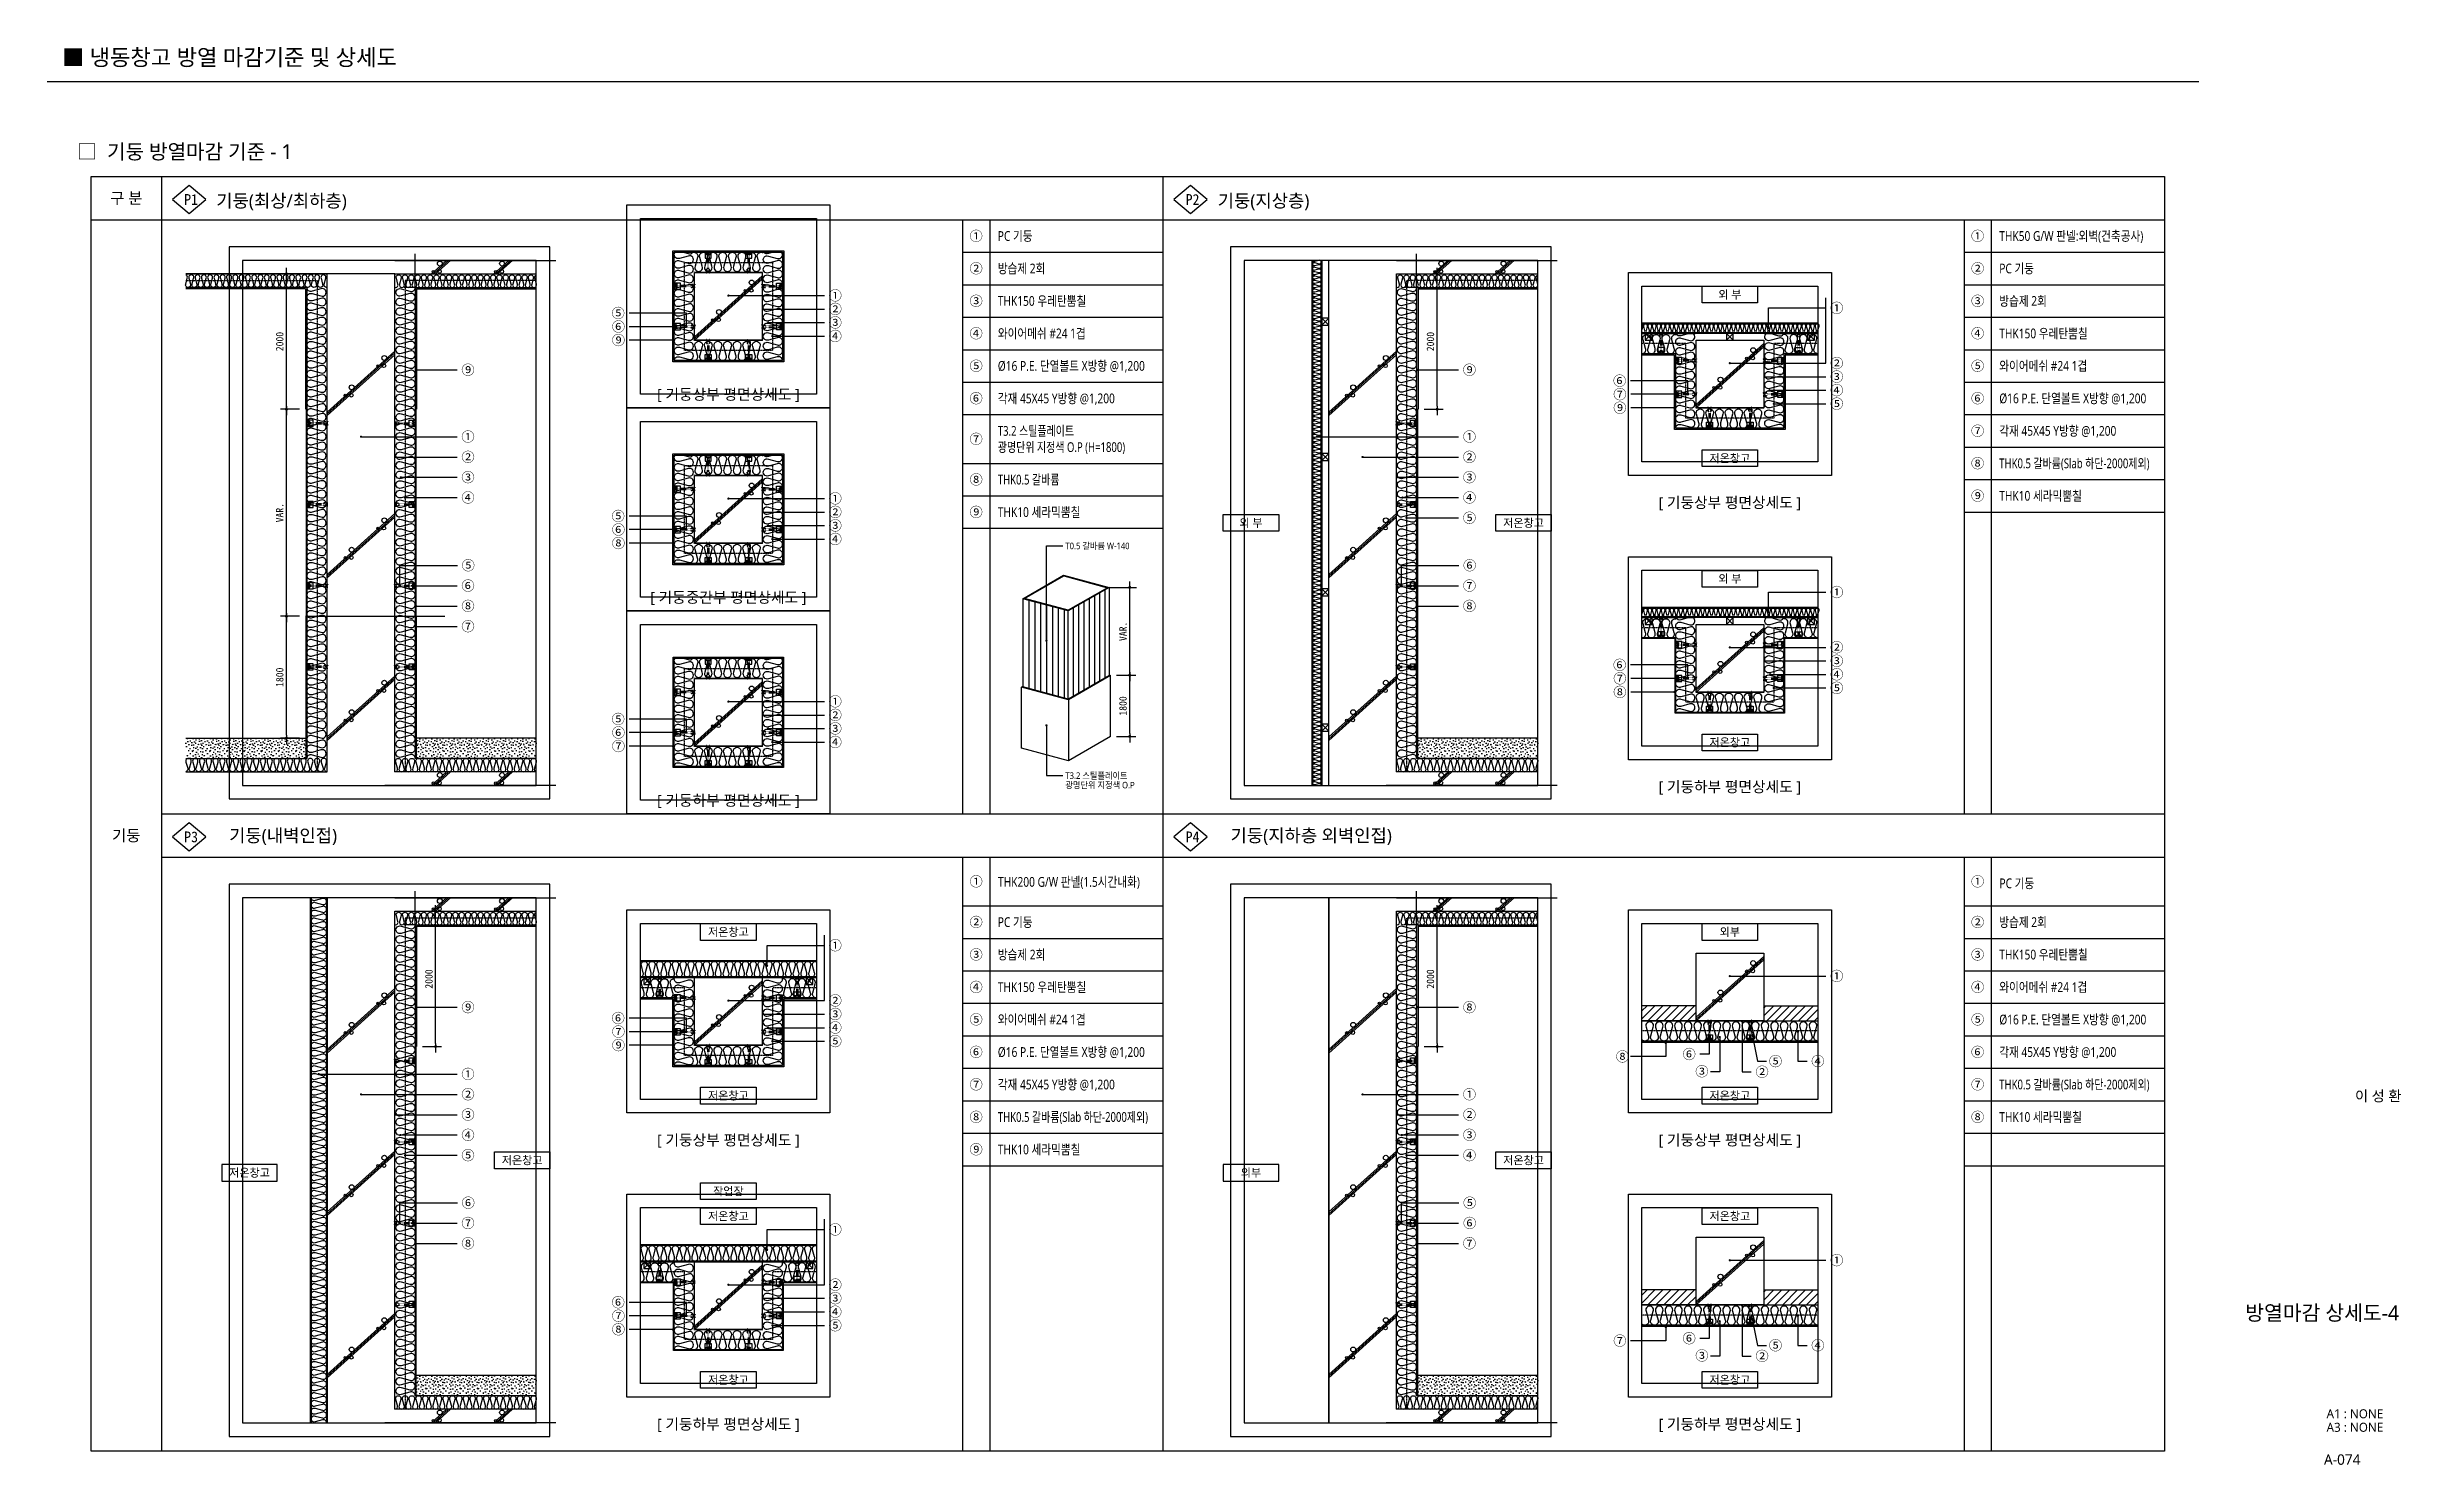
# Model space of a CAD drawing. Header units: millimetres. Extents: x 1008970 to 1091919, y 939088 to 948574.
# Drawn here: x 1059370 to 1075119, y 939088 to 948574 of the extents above; entities that cross this region are included whole.
import ezdxf
from ezdxf.enums import TextEntityAlignment as Align

# ---------------------------------------------------------------- set-up
doc = ezdxf.new("R2010")
doc.units = ezdxf.units.MM
doc.header["$LTSCALE"] = 5
doc.header["$MEASUREMENT"] = 0
doc.header["$PDSIZE"] = -10
doc.linetypes.add('HIDDEN', pattern=[0.375, 0.25, -0.125])
doc.linetypes.add('JIS_02_0.7', pattern=[1.35, 0.75, -0.6])
doc.layers.get('0').update_dxf_attribs({"linetype": 'CONTINUOUS'})
doc.layers.get('Defpoints').update_dxf_attribs({"color": 153, "linetype": 'CONTINUOUS'})
for name, color, linetype in [('0612_ACL WALL', 4, 'CONTINUOUS'), ('5TXT', 7, 'CONTINUOUS'), ('AA-AXIS-DIM7', 7, 'CONTINUOUS'), ('CON', 2, 'CONTINUOUS'), ('conc', 2, 'CONTINUOUS'), ('DIM', 7, 'CONTINUOUS'), ('FIN', 5, 'CONTINUOUS'), ('HATCH', 9, 'CONTINUOUS'), ('TEXT', 7, 'CONTINUOUS'), ('WALL3', 3, 'CONTINUOUS'), ('단열재', 11, 'CONTINUOUS'), ('볼트', 253, 'JIS_02_0.7'), ('일람 벽체', 7, 'CONTINUOUS')]:
    doc.layers.add(name, color=color, linetype=linetype)
doc.layers.add('A-BORD-TEXT', color=3, linetype='CONTINUOUS', lineweight=25)
doc.styles.add('MG', font='malgun.ttf')
doc.styles.add('돋움', font='')
doc.styles.add('돋움체', font='')
doc.styles.add('맑은고딕', font='malgun.ttf')
doc.styles.add('한글', font='malgun.ttf')
doc.styles.get('돋움').set_extended_font_data('DotumChe')
doc.styles.get('돋움체').set_extended_font_data('DotumChe')
doc.dimstyles.new('DIM_5', dxfattribs={"dimscale": 5, "dimtxt": 3, "dimasz": 1, "dimexe": 2, "dimexo": 2, "dimgap": 1, "dimtad": 1, "dimdec": 0, "dimzin": 0, "dimdsep": 46, "dimtxsty": 'MG', "dimblk1": 'DIMDOT', "dimblk2": 'DIMDOT', "dimsah": 1, "dimcen": 0.09, "dimdle": 2, "dimclrd": 7, "dimclre": 7, "dimclrt": 3, "dimadec": 0, "dimazin": 0, "dimtfac": 1, "dimtdec": 0, "dimtix": 1, "dimtmove": 2, "dimatfit": 3, "dimldrblk": 'DIMDOT', "dimfxl": 2, "dimtolj": 1, "dimtzin": 0, "dimarcsym": 0})
doc.dimstyles.new('SDIM', dxfattribs={"dimscale": 10, "dimtxt": 2.5, "dimasz": 1, "dimexe": 2, "dimexo": 2, "dimgap": 1, "dimtad": 1, "dimdsep": 46, "dimtxsty": '돋움', "dimblk1": '_RXDOT', "dimblk2": '_RXDOT', "dimsah": 1, "dimcen": 3, "dimclrd": 7, "dimclre": 7, "dimclrt": 3, "dimadec": 0, "dimazin": 0, "dimtfac": 1, "dimtix": 1, "dimtmove": 2, "dimatfit": 3, "dimfxl": 1, "dimtolj": 1, "dimtzin": 0, "dimarcsym": 0})

msp = doc.modelspace()

# ---------------------------------------------------------------- texts
at = {"style": '한글'}
for s, height, p in [('■ 냉동창고 방열 마감기준 및 상세도', 108.6557, (1059469.934, 948505.496)), ('□  기둥 방열마감 기준 - 1', 98.77792, (1059569.577, 947874.603)), ('기둥(최상/최하층)', 86.9247, (1060502.272, 947545.705)), ('기둥(지상층)', 86.9247, (1067202.717, 947545.705)), ('기둥(내벽인접)', 86.9247, (1060588.369, 943299.069)), ('기둥(지하층 외벽인접)', 86.9247, (1067288.815, 943299.069))]:
    msp.add_text(s, height=height, dxfattribs=at).set_placement(p, align=Align.MIDDLE_LEFT)
for s, height, p in [('구 분', 76.0591, (1059900.215, 947563.812)), ('①', 65.194, (1065586.539, 947310.282)), ('①', 65.194, (1072286.985, 947310.282)), ('②', 65.194, (1065586.539, 947092.97)), ('②', 65.194, (1072286.985, 947092.97)), ('⑤', 65.194, (1063191.511, 946794.167)), ('①', 65.194, (1064644.047, 946911.881)), ('②', 65.194, (1064644.047, 946821.334)), ('③', 65.194, (1065586.539, 946875.659)), ('①', 65.194, (1071344.492, 946828.542)), ('③', 65.194, (1072286.985, 946875.659)), ('⑥', 65.194, (1063193.038, 946703.62)), ('③', 65.194, (1064644.047, 946730.788)), ('④', 65.194, (1064644.047, 946640.241)), ('④', 65.194, (1065586.539, 946658.347)), ('④', 65.194, (1072286.985, 946658.347)), ('⑨', 65.194, (1063193.038, 946613.074)), ('⑨', 65.194, (1062186.516, 946414.585)), ('⑤', 65.194, (1065586.539, 946441.035)), ('⑨', 65.194, (1068886.962, 946414.585)), ('⑥', 65.194, (1069891.957, 946341.434)), ('②', 65.194, (1071344.492, 946459.148)), ('③', 65.194, (1071344.492, 946368.601)), ('⑤', 65.194, (1072286.985, 946441.035)), ('⑥', 65.194, (1065586.539, 946223.723)), ('⑦', 65.194, (1069893.484, 946250.887)), ('⑨', 65.194, (1069893.484, 946160.341)), ('④', 65.194, (1071344.492, 946278.055)), ('⑤', 65.194, (1071344.492, 946187.508)), ('⑥', 65.194, (1072286.985, 946223.723)), ('⑦', 65.194, (1072286.985, 946006.412)), ('①', 65.194, (1062186.516, 945967.391)), ('⑦', 65.194, (1065586.539, 945952.084)), ('①', 65.194, (1068886.962, 945967.391)), ('②', 65.194, (1062186.516, 945831.572)), ('③', 65.194, (1062186.516, 945695.752)), ('⑧', 65.194, (1065586.539, 945680.444)), ('②', 65.194, (1068886.962, 945831.572)), ('③', 65.194, (1068886.962, 945695.752)), ('⑧', 65.194, (1072286.985, 945789.1)), ('④', 65.194, (1062186.516, 945559.932)), ('①', 65.194, (1064644.047, 945553.682)), ('④', 65.194, (1068886.962, 945559.932)), ('⑨', 65.194, (1072286.985, 945571.788)), ('⑤', 65.194, (1063191.511, 945435.968)), ('②', 65.194, (1064644.047, 945463.136)), ('③', 65.194, (1064644.047, 945372.589)), ('⑨', 65.194, (1065586.539, 945463.132)), ('⑤', 65.194, (1068886.962, 945424.112)), ('⑥', 65.194, (1063193.038, 945345.422)), ('⑧', 65.194, (1063193.038, 945254.875)), ('④', 65.194, (1064644.047, 945282.043)), ('⑤', 65.194, (1062188.042, 945105.985)), ('⑥', 65.194, (1068888.488, 945105.985)), ('⑥', 65.194, (1062186.516, 944970.165)), ('⑦', 65.194, (1068886.962, 944970.165)), ('①', 65.194, (1071344.492, 944927.065)), ('⑧', 65.194, (1062186.516, 944834.345)), ('⑧', 65.194, (1068886.962, 944834.345)), ('⑦', 65.194, (1062186.516, 944698.525)), ('⑥', 65.194, (1069891.957, 944439.956)), ('②', 65.194, (1071344.492, 944557.67)), ('③', 65.194, (1071344.492, 944467.124)), ('⑦', 65.194, (1069893.484, 944349.409)), ('④', 65.194, (1071344.492, 944376.577)), ('⑤', 65.194, (1071344.492, 944286.03)), ('①', 65.194, (1064644.047, 944195.484)), ('②', 65.194, (1064644.047, 944104.937)), ('⑧', 65.194, (1069893.484, 944258.863)), ('⑤', 65.194, (1063191.511, 944077.77)), ('⑥', 65.194, (1063193.038, 943987.223)), ('③', 65.194, (1064644.047, 944014.391)), ('⑦', 65.194, (1063193.038, 943896.677)), ('④', 65.194, (1064644.047, 943923.844)), ('기둥', 76.0591, (1059900.215, 943299.069)), ('①', 65.194, (1065586.539, 942991.211)), ('①', 65.194, (1072286.985, 942991.211)), ('②', 65.194, (1065586.539, 942719.571)), ('②', 65.194, (1072286.985, 942719.571)), ('①', 65.194, (1064644.047, 942563.799)), ('③', 65.194, (1065586.539, 942502.26)), ('③', 65.194, (1072286.985, 942502.26)), ('④', 65.194, (1065586.539, 942284.948)), ('①', 65.194, (1071344.492, 942358.452)), ('④', 65.194, (1072286.985, 942284.948)), ('⑨', 65.194, (1062186.516, 942149.842)), ('⑥', 65.194, (1063191.511, 942076.691)), ('②', 65.194, (1064644.047, 942194.405)), ('③', 65.194, (1064644.047, 942103.858)), ('⑤', 65.194, (1065586.539, 942067.636)), ('⑧', 65.194, (1068886.962, 942149.842)), ('⑤', 65.194, (1072286.985, 942067.636)), ('⑦', 65.194, (1063193.038, 941986.144)), ('④', 65.194, (1064644.047, 942013.312)), ('⑤', 65.194, (1064644.047, 941922.765)), ('⑨', 65.194, (1063193.038, 941895.598)), ('⑥', 65.194, (1065586.539, 941850.324)), ('⑧', 65.194, (1069910.792, 941819.917)), ('⑥', 65.194, (1070357.074, 941835.771)), ('⑤', 65.194, (1070934.743, 941788.678)), ('④', 65.194, (1071218.052, 941788.678)), ('⑥', 65.194, (1072286.985, 941850.324)), ('①', 65.194, (1062186.516, 941702.648)), ('⑦', 65.194, (1065586.539, 941633.013)), ('③', 65.194, (1070442.148, 941720.459)), ('②', 65.194, (1070844.829, 941717.593)), ('⑦', 65.194, (1072286.985, 941633.013)), ('②', 65.194, (1062186.516, 941566.828)), ('③', 65.194, (1062186.516, 941431.008)), ('①', 65.194, (1068886.962, 941566.828)), ('②', 65.194, (1068886.962, 941431.008)), ('④', 65.194, (1062186.516, 941295.189)), ('⑧', 65.194, (1065586.539, 941415.701)), ('③', 65.194, (1068886.962, 941295.189)), ('⑧', 65.194, (1072286.985, 941415.701)), ('⑤', 65.194, (1062186.516, 941159.369)), ('⑨', 65.194, (1065586.539, 941198.389)), ('④', 65.194, (1068886.962, 941159.369)), ('⑥', 65.194, (1062188.042, 940841.242)), ('⑤', 65.194, (1068888.488, 940841.242)), ('⑦', 65.194, (1062186.516, 940705.422)), ('①', 65.194, (1064644.047, 940662.321)), ('⑥', 65.194, (1068888.488, 940705.422)), ('⑧', 65.194, (1062186.516, 940569.602)), ('⑦', 65.194, (1068886.962, 940569.602)), ('①', 65.194, (1071344.492, 940456.974)), ('⑥', 65.194, (1063191.511, 940175.213)), ('②', 65.194, (1064644.047, 940292.927)), ('③', 65.194, (1064644.047, 940202.38)), ('⑦', 65.194, (1063193.038, 940084.666)), ('④', 65.194, (1064644.047, 940111.834)), ('⑤', 65.194, (1064644.047, 940021.287)), ('⑧', 65.194, (1063193.038, 939994.12)), ('⑦', 65.194, (1069893.484, 939918.44)), ('⑥', 65.194, (1070357.074, 939934.293)), ('⑤', 65.194, (1070934.743, 939887.2)), ('④', 65.194, (1071218.052, 939887.2)), ('③', 65.194, (1070442.148, 939818.981)), ('②', 65.194, (1070844.829, 939816.115))]:
    msp.add_text(s, height=height, dxfattribs=at).set_placement(p, align=Align.MIDDLE_CENTER)
for s, height, width, p in [('PC 기둥', 65.1935, 0.8, (1065731.414, 947310.282)), ('THK50 G/W 판넬:외벽(건축공사)', 65.19353, 0.8, (1072431.86, 947310.282)), ('방습제 2회', 65.1935, 0.8, (1065731.414, 947092.97)), ('PC 기둥', 65.1935, 0.8, (1072431.86, 947092.97)), ('THK150 우레탄뿜칠', 65.19353, 0.8, (1065731.414, 946875.659)), ('방습제 2회', 65.1935, 0.8, (1072431.86, 946875.659)), ('와이어메쉬 #24 1겹', 65.19353, 0.8, (1065731.414, 946658.347)), ('THK150 우레탄뿜칠', 65.19353, 0.8, (1072431.86, 946658.347)), ('Ø16 P.E. 단열볼트 X방향 @1,200', 65.19353, 0.8, (1065731.414, 946441.035)), ('와이어메쉬 #24 1겹', 65.19353, 0.8, (1072431.86, 946441.035)), ('각재 45X45 Y방향 @1,200', 65.19353, 0.8, (1065731.414, 946223.723)), ('Ø16 P.E. 단열볼트 X방향 @1,200', 65.19353, 0.8, (1072431.86, 946223.723)), ('T3.2 스틸플레이트', 65.19353, 0.75, (1065731.414, 946006.412)), ('각재 45X45 Y방향 @1,200', 65.19353, 0.8, (1072431.86, 946006.412)), ('광명단위 지정색 O.P (H=1800)', 65.19353, 0.75, (1065731.414, 945897.756)), ('THK0.5 갈바륨', 65.1935, 0.75, (1065731.414, 945680.444)), ('THK0.5 갈바륨(Slab 하단-2000제외)', 65.19353, 0.75, (1072431.86, 945789.1)), ('THK10 세라믹뿜칠', 65.19353, 0.8, (1072431.86, 945571.788)), ('THK10 세라믹뿜칠', 65.19353, 0.8, (1065731.414, 945463.132)), ('T0.5 갈바륨 W-140', 43.46235, 0.9, (1066183.664, 945236.53)), ('T3.2 스틸플레이트', 43.46235, 0.9, (1066183.664, 943699.575)), ('광명단위 지정색 O.P', 43.46235, 0.9, (1066183.664, 943636.192)), ('THK200 G/W 판넬(1.5시간내화)', 65.19353, 0.8, (1065732.894, 942988.636)), ('PC 기둥', 65.1935, 0.8, (1072433.484, 942979.077)), ('PC 기둥', 65.1935, 0.8, (1065731.414, 942719.571)), ('방습제 2회', 65.1935, 0.8, (1072431.86, 942719.571)), ('방습제 2회', 65.1935, 0.8, (1065731.414, 942502.26)), ('THK150 우레탄뿜칠', 65.19353, 0.8, (1072431.86, 942502.26)), ('THK150 우레탄뿜칠', 65.19353, 0.8, (1065731.414, 942284.948)), ('와이어메쉬 #24 1겹', 65.19353, 0.8, (1072431.86, 942284.948)), ('와이어메쉬 #24 1겹', 65.19353, 0.8, (1065731.414, 942067.636)), ('Ø16 P.E. 단열볼트 X방향 @1,200', 65.19353, 0.8, (1072431.86, 942067.636)), ('Ø16 P.E. 단열볼트 X방향 @1,200', 65.19353, 0.8, (1065731.414, 941850.324)), ('각재 45X45 Y방향 @1,200', 65.19353, 0.8, (1072431.86, 941850.324)), ('각재 45X45 Y방향 @1,200', 65.19353, 0.8, (1065731.414, 941633.013)), ('THK0.5 갈바륨(Slab 하단-2000제외)', 65.19353, 0.75, (1072431.86, 941633.013)), ('THK0.5 갈바륨(Slab 하단-2000제외)', 65.19353, 0.75, (1065731.414, 941415.701)), ('THK10 세라믹뿜칠', 65.19353, 0.8, (1072431.86, 941415.701)), ('THK10 세라믹뿜칠', 65.19353, 0.8, (1065731.414, 941198.389))]:
    msp.add_text(s, height=height, dxfattribs=dict(at, width=width)).set_placement(p, align=Align.MIDDLE_LEFT)
at = {"layer": 'A-BORD-TEXT', "style": '맑은고딕'}
for s, height, p in [('이 성 환', 70, (1075122.755, 941520.648)), ('A1 : NONE', 60, (1075001.201, 939400.098)), ('A3 : NONE', 60, (1075001.201, 939309.4)), ('A-074', 70, (1074848.483, 939088.673))]:
    msp.add_text(s, height=height, dxfattribs=at).set_placement(p, align=Align.RIGHT)
msp.add_text('방열마감 상세도-4', height=100, dxfattribs=at).set_placement((1074592.545, 940105.222), align=Align.MIDDLE_CENTER)
at = {"layer": 'TEXT'}
for s, height, style, p in [('P1', 72, '돋움체', (1060333.841, 947554.737)), ('P2', 72, '돋움체', (1067034.287, 947554.737)), ('외 부', 54.3279, '맑은고딕', (1070629.174, 946918.317)), ('[ 기둥상부 평면상세도 ]', 72.43725, '맑은고딕', (1063928.729, 946250.887)), ('저온창고', 54.3279, '맑은고딕', (1070629.174, 945823.406)), ('[ 기둥상부 평면상세도 ]', 72.43725, '맑은고딕', (1070629.174, 945526.515)), ('외 부', 54.3279, '맑은고딕', (1067425.154, 945390.695)), ('저온창고', 54.3279, '맑은고딕', (1069249.031, 945390.695)), ('[ 기둥중간부 평면상세도 ]', 72.43725, '맑은고딕', (1063928.729, 944892.689)), ('외 부', 54.3279, '맑은고딕', (1070629.174, 945016.839)), ('저온창고', 54.3279, '맑은고딕', (1070629.174, 943921.928)), ('[ 기둥하부 평면상세도 ]', 72.43725, '맑은고딕', (1063928.729, 943534.49)), ('[ 기둥하부 평면상세도 ]', 72.43725, '맑은고딕', (1070629.174, 943625.037)), ('P3', 72, '돋움체', (1060333.841, 943289.994)), ('P4', 72, '돋움체', (1067034.287, 943289.994)), ('저온창고', 54.3279, '맑은고딕', (1063928.729, 942653.574)), ('외부', 54.3279, '맑은고딕', (1070629.174, 942653.574)), ('저온창고', 54.3279, '맑은고딕', (1063928.729, 941558.663)), ('저온창고', 54.3279, '맑은고딕', (1070629.174, 941558.663)), ('저온창고', 54.3279, '맑은고딕', (1062548.585, 941125.952)), ('[ 기둥상부 평면상세도 ]', 72.43725, '맑은고딕', (1063928.729, 941261.772)), ('저온창고', 54.3279, '맑은고딕', (1069249.031, 941125.952)), ('[ 기둥상부 평면상세도 ]', 72.43725, '맑은고딕', (1070629.174, 941261.772)), ('저온창고', 54.3279, '맑은고딕', (1060724.708, 941042.548)), ('외부', 54.3279, '맑은고딕', (1067425.154, 941042.548)), ('작업장', 54.3279, '맑은고딕', (1063928.729, 940918.904)), ('저온창고', 54.3279, '맑은고딕', (1063928.729, 940752.096)), ('저온창고', 54.3279, '맑은고딕', (1070629.174, 940752.096)), ('저온창고', 54.3279, '맑은고딕', (1063928.729, 939657.185)), ('저온창고', 54.3279, '맑은고딕', (1070629.174, 939657.185)), ('[ 기둥하부 평면상세도 ]', 72.43725, '맑은고딕', (1063928.729, 939360.294)), ('[ 기둥하부 평면상세도 ]', 72.43725, '맑은고딕', (1070629.174, 939360.294))]:
    msp.add_text(s, height=height, dxfattribs=dict(at, style=style)).set_placement(p, align=Align.MIDDLE_CENTER)

# ---------------------------------------------------------------- blocks, each defined once
blk = doc.blocks.new('zw$8367')
blk.add_line((1287, 5), (1287, 369))
blk.add_lwpolyline([(913, 374), (1287, 374), (1287, 0), (913, 0)], close=True)
at = {"layer": '볼트'}
for p, q in [((16, 292), (121, 284)), ((16, 268), (235, 268)), ((16, 106), (235, 106)), ((16, 82), (121, 90)), ((40, 243), (40, 131)), ((121, 284), (235, 284)), ((121, 203), (121, 171)), ((121, 90), (235, 90)), ((186, 106), (235, 106)), ((261, 228), (1125, 228)), ((261, 146), (1125, 146)), ((1125, 321), (1125, 53)), ((1125, 236), (1206, 236)), ((1125, 146), (1125, 228)), ((1125, 138), (1206, 138)), ((1133, 329), (1279, 329)), ((1133, 45), (1279, 45)), ((1141, 329), (1141, 45)), ((1157, 329), (1157, 45)), ((1173, 329), (1173, 45)), ((1190, 329), (1190, 45)), ((1206, 329), (1206, 45)), ((1206, 232), (1279, 232)), ((1206, 142), (1279, 142)), ((1287, 321), (1287, 240)), ((1287, 134), (1287, 53))]:
    blk.add_line(p, q, dxfattribs=at)
for centre, radius, start, end in [((16, 276), 16.2, 90, 165.52249), ((16, 284), 16.2, 194.47751, 270), ((16, 90), 16.2, 90, 165.52249), ((16, 98), 16.2, 194.47751, 270), ((64, 243), 24.3, 78.46304, 180), ((64, 131), 24.3, 180, 281.53696), ((56, 203), 64.9, 0, 78.46304), ((56, 171), 64.9, 281.53696, 0), ((186, 203), 64.9, 33.05573, 180), ((186, 171), 64.9, 180, 326.94427), ((235, 276), 8.11, 0, 90), ((235, 276), 8.11, 270, 0), ((235, 98), 8.11, 0, 90), ((235, 98), 8.11, 270, 0), ((261, 252), 24.3, 213.05573, 270), ((261, 122), 24.3, 90, 146.94427), ((1133, 321), 8.11, 90, 180), ((1133, 53), 8.11, 180, 270), ((1279, 321), 8.11, 0, 90), ((1279, 240), 8.11, 270, 0), ((1279, 134), 8.11, 0, 90), ((1279, 53), 8.11, 270, 0)]:
    blk.add_arc(centre, radius, start, end, dxfattribs=at)
blk = doc.blocks.new('DIMDOT')
at = {"linetype": 'Continuous'}
blk.add_line((-2, 0), (2, 0), dxfattribs=at)
for radius in [0.5, 0.25]:
    blk.add_circle((0, 0), radius, dxfattribs=at)
blk = doc.blocks.new('_RXDOT')
at = {"color": 0, "linetype": 'ByBlock'}
blk.add_line((-1, 0), (2, 0), dxfattribs=at)
at = {"color": 0, "linetype": 'ByBlock', "const_width": 0.5}
blk.add_lwpolyline([(-0.25, 0, 1), (0.25, 0, 1)], format="xyb", close=True, dxfattribs=at)
blk = doc.blocks.new('*D17')
at = {"layer": 'Defpoints', "color": 0, "transparency": 16777216}
for p in [(1060972, 947057), (1061100, 947057), (1061100, 946151)]:
    blk.add_point(p, dxfattribs=at)
at = {"layer": 'DIM', "color": 7, "lineweight": -2, "transparency": 16777216}
for p, q in [((1061060, 947057), (1060932, 947057)), ((1060972, 946171), (1060972, 947037)), ((1061060, 946151), (1060932, 946151))]:
    blk.add_line(p, q, dxfattribs=at)
at = {"layer": 'DIM', "color": 7, "lineweight": -2, "transparency": 16777216, "xscale": 20, "yscale": 20, "zscale": 20}
for p, rotation in [((1060972, 947057), 90), ((1060972, 946151), 270)]:
    blk.add_blockref('_RXDOT', p, dxfattribs=dict(at, rotation=rotation))
at = {"layer": 'DIM', "color": 3, "transparency": 16777216, "insert": (1060927, 946604), "char_height": 50, "attachment_point": 5, "rotation": 90, "style": '돋움'}
blk.add_mtext('\\A1;2000', dxfattribs=at)
blk = doc.blocks.new('*D18')
at = {"layer": 'Defpoints', "color": 0, "transparency": 16777216}
for p in [(1068543, 947057), (1068671, 947057), (1068543, 946151)]:
    blk.add_point(p, dxfattribs=at)
at = {"layer": 'DIM', "color": 7, "lineweight": -2, "transparency": 16777216}
for p, q in [((1068583, 947057), (1068711, 947057)), ((1068671, 946171), (1068671, 947037)), ((1068583, 946151), (1068711, 946151))]:
    blk.add_line(p, q, dxfattribs=at)
at = {"layer": 'DIM', "color": 7, "lineweight": -2, "transparency": 16777216, "xscale": 20, "yscale": 20, "zscale": 20}
for p, rotation in [((1068671, 947057), 90), ((1068671, 946151), 270)]:
    blk.add_blockref('_RXDOT', p, dxfattribs=dict(at, rotation=rotation))
at = {"layer": 'DIM', "color": 3, "transparency": 16777216, "insert": (1068626, 946604), "char_height": 50, "attachment_point": 5, "rotation": 90, "style": '돋움'}
blk.add_mtext('\\A1;2000', dxfattribs=at)
blk = doc.blocks.new('*D19')
at = {"layer": 'Defpoints', "color": 0, "transparency": 16777216}
for p in [(1061842, 942792), (1061970, 942792), (1061842, 941887)]:
    blk.add_point(p, dxfattribs=at)
at = {"layer": 'DIM', "color": 7, "lineweight": -2, "transparency": 16777216}
for p, q in [((1061882, 942792), (1062010, 942792)), ((1061970, 941907), (1061970, 942772)), ((1061882, 941887), (1062010, 941887))]:
    blk.add_line(p, q, dxfattribs=at)
at = {"layer": 'DIM', "color": 7, "lineweight": -2, "transparency": 16777216, "xscale": 20, "yscale": 20, "zscale": 20}
for p, rotation in [((1061970, 942792), 90), ((1061970, 941887), 270)]:
    blk.add_blockref('_RXDOT', p, dxfattribs=dict(at, rotation=rotation))
at = {"layer": 'DIM', "color": 3, "transparency": 16777216, "insert": (1061925, 942339), "char_height": 50, "attachment_point": 5, "rotation": 90, "style": '돋움'}
blk.add_mtext('\\A1;2000', dxfattribs=at)
blk = doc.blocks.new('*D20')
at = {"layer": 'Defpoints', "color": 0, "transparency": 16777216}
for p in [(1060972, 944766), (1061100, 944766), (1061100, 943951)]:
    blk.add_point(p, dxfattribs=at)
at = {"layer": 'DIM', "color": 7, "lineweight": -2, "transparency": 16777216}
for p, q in [((1061060, 944766), (1060932, 944766)), ((1060972, 943971), (1060972, 944746)), ((1061060, 943951), (1060932, 943951))]:
    blk.add_line(p, q, dxfattribs=at)
at = {"layer": 'DIM', "color": 7, "lineweight": -2, "transparency": 16777216, "xscale": 20, "yscale": 20, "zscale": 20}
for p, rotation in [((1060972, 944766), 90), ((1060972, 943951), 270)]:
    blk.add_blockref('_RXDOT', p, dxfattribs=dict(at, rotation=rotation))
at = {"layer": 'DIM', "color": 3, "transparency": 16777216, "insert": (1060927, 944358), "char_height": 50, "attachment_point": 5, "rotation": 90, "style": '돋움'}
blk.add_mtext('\\A1;1800', dxfattribs=at)
blk = doc.blocks.new('*D21')
at = {"layer": 'Defpoints', "color": 0, "transparency": 16777216}
for p in [(1060972, 946151), (1061100, 946151), (1061100, 944766)]:
    blk.add_point(p, dxfattribs=at)
at = {"layer": 'DIM', "color": 7, "lineweight": -2, "transparency": 16777216}
for p, q in [((1061060, 946151), (1060932, 946151)), ((1060972, 944786), (1060972, 946131)), ((1061060, 944766), (1060932, 944766))]:
    blk.add_line(p, q, dxfattribs=at)
at = {"layer": 'DIM', "color": 7, "lineweight": -2, "transparency": 16777216, "xscale": 20, "yscale": 20, "zscale": 20}
for p, rotation in [((1060972, 946151), 90), ((1060972, 944766), 270)]:
    blk.add_blockref('_RXDOT', p, dxfattribs=dict(at, rotation=rotation))
at = {"layer": 'DIM', "color": 3, "transparency": 16777216, "insert": (1060927, 945459), "char_height": 50, "attachment_point": 5, "rotation": 90, "style": '돋움'}
blk.add_mtext('\\A1;VAR.', dxfattribs=at)
blk = doc.blocks.new('*D14')
at = {"layer": 'Defpoints', "color": 0, "transparency": 16777216}
for p in [(1066486, 944371), (1066614, 944371), (1066486, 943962)]:
    blk.add_point(p, dxfattribs=at)
at = {"layer": 'DIM', "color": 7, "lineweight": -2, "transparency": 16777216}
for p, q in [((1066526, 944371), (1066654, 944371)), ((1066614, 943982), (1066614, 944351)), ((1066526, 943962), (1066654, 943962))]:
    blk.add_line(p, q, dxfattribs=at)
at = {"layer": 'DIM', "color": 7, "lineweight": -2, "transparency": 16777216, "xscale": 20, "yscale": 20, "zscale": 20}
for p, rotation in [((1066614, 944371), 90), ((1066614, 943962), 270)]:
    blk.add_blockref('_RXDOT', p, dxfattribs=dict(at, rotation=rotation))
at = {"layer": 'DIM', "color": 3, "transparency": 16777216, "insert": (1066569, 944166), "char_height": 50, "attachment_point": 5, "rotation": 90, "style": '돋움'}
blk.add_mtext('\\A1;1800', dxfattribs=at)
blk = doc.blocks.new('*D15')
at = {"layer": 'Defpoints', "color": 0, "transparency": 16777216}
for p in [(1066486, 944959), (1066614, 944959), (1066486, 944371)]:
    blk.add_point(p, dxfattribs=at)
at = {"layer": 'DIM', "color": 7, "lineweight": -2, "transparency": 16777216}
for p, q in [((1066526, 944959), (1066654, 944959)), ((1066614, 944391), (1066614, 944939)), ((1066526, 944371), (1066654, 944371))]:
    blk.add_line(p, q, dxfattribs=at)
at = {"layer": 'DIM', "color": 7, "lineweight": -2, "transparency": 16777216, "xscale": 20, "yscale": 20, "zscale": 20}
for p, rotation in [((1066614, 944959), 90), ((1066614, 944371), 270)]:
    blk.add_blockref('_RXDOT', p, dxfattribs=dict(at, rotation=rotation))
at = {"layer": 'DIM', "color": 3, "transparency": 16777216, "insert": (1066569, 944665), "char_height": 50, "attachment_point": 5, "rotation": 90, "style": '돋움'}
blk.add_mtext('\\A1;VAR.', dxfattribs=at)
blk = doc.blocks.new('*D28')
at = {"layer": 'Defpoints', "color": 0, "transparency": 16777216}
for p in [(1068543, 942792), (1068671, 942792), (1068543, 941887)]:
    blk.add_point(p, dxfattribs=at)
at = {"layer": 'DIM', "color": 7, "lineweight": -2, "transparency": 16777216}
for p, q in [((1068583, 942792), (1068711, 942792)), ((1068671, 941907), (1068671, 942772)), ((1068583, 941887), (1068711, 941887))]:
    blk.add_line(p, q, dxfattribs=at)
at = {"layer": 'DIM', "color": 7, "lineweight": -2, "transparency": 16777216, "xscale": 20, "yscale": 20, "zscale": 20}
for p, rotation in [((1068671, 942792), 90), ((1068671, 941887), 270)]:
    blk.add_blockref('_RXDOT', p, dxfattribs=dict(at, rotation=rotation))
at = {"layer": 'DIM', "color": 3, "transparency": 16777216, "insert": (1068626, 942339), "char_height": 50, "attachment_point": 5, "rotation": 90, "style": '돋움'}
blk.add_mtext('\\A1;2000', dxfattribs=at)

# ---------------------------------------------------------------- dimensions: what is measured, and where the dimension line sits
at = {"layer": 'DIM'}
for p1, p2, distance, text, picture, middle in [((1061099.957, 946151.286), (1061099.957, 947056.752), 127.705, '2000', '*D17', (1060927.218, 946604.019)), ((1068542.885, 946151.286), (1068542.885, 947056.752), -127.705, '2000', '*D18', (1068625.557, 946604.019)), ((1061099.957, 944765.924), (1061099.957, 946151.286), 127.705, 'VAR.', '*D21', (1060927.218, 945458.605)), ((1066486.069, 944370.643), (1066486.069, 944958.695), -127.705, 'VAR.', '*D15', (1066568.741, 944664.669)), ((1061099.957, 943951.005), (1061099.957, 944765.924), 127.705, '1800', '*D20', (1060927.218, 944358.464)), ((1066486.069, 943961.743), (1066486.069, 944370.643), -127.705, '1800', '*D14', (1066568.741, 944166.193)), ((1061842.439, 941886.543), (1061842.439, 942792.009), -127.705, '2000', '*D19', (1061925.111, 942339.276)), ((1068542.885, 941886.543), (1068542.885, 942792.009), -127.705, '2000', '*D28', (1068625.557, 942339.276))]:
    dim = msp.add_aligned_dim(p1=p1, p2=p2, distance=distance, text=text, dimstyle='SDIM', override={"dimscale": 20, "dimtxsty": '돋움'}, dxfattribs=at)
    dim.commit()
    dim.dimension.update_dxf_attribs({"geometry": picture, "text_midpoint": middle})

# ---------------------------------------------------------------- hatches: boundary and pattern name
h = msp.add_hatch()
h.set_pattern_fill('ANSI31', color=256, scale=300)
h.paths.add_polyline_path([(1070402.808, 942159.644), (1070040.622, 942159.644), (1070040.622, 942059.644), (1070402.808, 942059.644)])
h.paths.add_polyline_path([(1071217.727, 942159.644), (1070855.541, 942159.644), (1070855.541, 942059.644), (1071217.727, 942059.644)])
h = msp.add_hatch()
h.set_pattern_fill('ANSI31', color=256, scale=300)
h.set_pattern_definition([(45, (0, -1901.478), (-26.5165043, 26.5165043), [])])
h.paths.add_polyline_path([(1070402.808, 940258.166), (1070040.622, 940258.166), (1070040.622, 940158.166), (1070402.808, 940158.166)])
h.paths.add_polyline_path([(1071217.727, 940258.166), (1070855.541, 940258.166), (1070855.541, 940158.166), (1071217.727, 940158.166)])
at = {"layer": 'HATCH'}
h = msp.add_hatch(dxfattribs=at)
h.set_pattern_fill('CONC', color=256, scale=4.527328, angle=180)
h.set_pattern_definition([(180, (1070529.83, 997929.28), (0, 114.99414), [0, -114.99414]), (180, (1070528.68, 997889.03), (0, 114.99414), [0, -114.99414]), (180, (1070525.23, 997951.13), (0, 114.99414), [0, -114.99414]), (201.8014, (1070585.027, 997915.479), (-344.9824405, -114.994126), [12.38521, -606.87718]), (323.1301, (1070573.528, 997910.879), (-344.9824, 229.988287), [5.7497, -569.22098]), (49.3987, (1070578.128, 997907.429), (-574.9707303, -689.9647053), [10.60188, -1049.59162]), (333.4349, (1070616.076, 997893.63), (114.99404, -114.994287), [2.57138, -254.56332]), (213.6901, (1070618.376, 997892.48), (-229.988222, -114.99429), [4.14623, -410.4711]), (71.5651, (1070614.926, 997890.18), (114.993953, 229.988323), [3.63646, -360.00697]), (315, (1070542.48, 997882.13), (2e-14, -114.99417), [4.87874, -157.74746]), (180, (1070545.93, 997878.68), (-114.99414, 114.99414), [6.89965, -108.0945]), (45, (1070539.03, 997878.68), (114.99417, 8e-15), [4.87874, -157.74746]), (288.4349, (1070556.28, 997955.727), (-114.993953, 229.988323), [3.63646, -360.00697]), (180, (1070557.43, 997952.28), (-114.99414, 114.99414), [5.7497, -109.24443]), (36.8699, (1070551.68, 997952.277), (344.9824, 229.988287), [5.7497, -569.22098]), (326.3099, (1070617.226, 997956.876), (-229.988222, 114.99429), [4.14623, -410.4711]), (198.4349, (1070620.676, 997954.577), (229.988323, 114.993953), [7.27292, -356.3705]), (53.1301, (1070613.776, 997952.277), (-229.988287, -344.9824), [5.7497, -569.22098]), (180, (1070583.88, 997952.28), (0, 114.99414), [0, -114.99414]), (180, (1070614.93, 997922.38), (0, 114.99414), [0, -114.99414]), (180, (1070582.73, 997879.83), (0, 114.99414), [0, -114.99414]), (180, (1070551.68, 997915.48), (0, 114.99414), [0, -114.99414]), (180, (1070585.03, 997935.03), (0, 114.99414), [0, -114.99414]), (180, (1070610.33, 997938.48), (0, 114.99414), [0, -114.99414]), (180, (1070599.98, 997931.58), (0, 114.99414), [0, -114.99414]), (180, (1070604.58, 997903.98), (0, 114.99414), [0, -114.99414]), (180, (1070632.17, 997908.58), (0, 114.99414), [0, -114.99414]), (180, (1070631.03, 997935.03), (0, 114.99414), [0, -114.99414]), (180, (1070634.47, 997960.33), (0, 114.99414), [0, -114.99414]), (180, (1070598.83, 997964.93), (0, 114.99414), [0, -114.99414]), (180, (1070573.53, 997969.53), (0, 114.99414), [0, -114.99414]), (180, (1070533.28, 997964.93), (0, 114.99414), [0, -114.99414]), (180, (1070560.88, 997929.28), (0, 114.99414), [0, -114.99414]), (180, (1070572.38, 997949.98), (0, 114.99414), [0, -114.99414]), (180, (1070563.18, 997894.78), (0, 114.99414), [0, -114.99414]), (180, (1070597.68, 997889.03), (0, 114.99414), [0, -114.99414]), (180, (1070563.18, 997863.73), (0, 114.99414), [0, -114.99414]), (180, (1070601.13, 997870.63), (0, 114.99414), [0, -114.99414]), (180, (1070637.92, 997867.18), (0, 114.99414), [0, -114.99414]), (180, (1070624.13, 997861.43), (0, 114.99414), [0, -114.99414]), (180, (1070622.98, 997877.53), (0, 114.99414), [0, -114.99414]), (180, (1070545.93, 997859.13), (0, 114.99414), [0, -114.99414]), (180, (1070532.13, 997906.28), (0, 114.99414), [0, -114.99414]), (180, (1070537.88, 997940.78), (0, 114.99414), [0, -114.99414]), (180, (1070590.78, 997857.98), (0, 114.99414), [0, -114.99414])])
h.paths.add_polyline_path([(1060298.62, 943951.005), (1060298.62, 943815.185), (1061104.485, 943815.185), (1061104.485, 943951.005)])
h = msp.add_hatch(dxfattribs=at)
h.set_pattern_fill('CONC', color=256, scale=4.527328)
h.set_pattern_definition([(0, (1052412.57, 997929.28), (0, 114.99414), [0, -114.99414]), (0, (1052413.72, 997889.03), (0, 114.99414), [0, -114.99414]), (0, (1052417.17, 997951.13), (0, 114.99414), [0, -114.99414]), (338.1986, (1052357.369, 997915.479), (344.9824405, -114.994126), [12.38521, -606.87718]), (216.8699, (1052368.868, 997910.879), (344.9824, 229.988287), [5.7497, -569.22098]), (130.6013, (1052364.268, 997907.429), (574.9707303, -689.9647053), [10.60188, -1049.59162]), (206.5651, (1052326.32, 997893.63), (-114.99404, -114.994287), [2.57138, -254.56332]), (326.3099, (1052324.02, 997892.48), (229.988222, -114.99429), [4.14623, -410.4711]), (108.4349, (1052327.47, 997890.18), (-114.993953, 229.988323), [3.63646, -360.00697]), (225, (1052399.92, 997882.13), (-2e-14, -114.99417), [4.87874, -157.74746]), (0, (1052396.47, 997878.68), (114.99414, 114.99414), [6.89965, -108.0945]), (135, (1052403.37, 997878.68), (-114.99417, 8e-15), [4.87874, -157.74746]), (251.5651, (1052386.117, 997955.727), (114.993953, 229.988323), [3.63646, -360.00697]), (0, (1052384.97, 997952.28), (114.99414, 114.99414), [5.7497, -109.24443]), (143.1301, (1052390.717, 997952.277), (-344.9824, 229.988287), [5.7497, -569.22098]), (213.6901, (1052325.17, 997956.876), (229.988222, 114.99429), [4.14623, -410.4711]), (341.5651, (1052321.72, 997954.577), (-229.988323, 114.993953), [7.27292, -356.3705]), (126.8699, (1052328.62, 997952.277), (229.988287, -344.9824), [5.7497, -569.22098]), (0, (1052358.52, 997952.28), (0, 114.99414), [0, -114.99414]), (0, (1052327.47, 997922.38), (0, 114.99414), [0, -114.99414]), (0, (1052359.67, 997879.83), (0, 114.99414), [0, -114.99414]), (0, (1052390.72, 997915.48), (0, 114.99414), [0, -114.99414]), (0, (1052357.37, 997935.03), (0, 114.99414), [0, -114.99414]), (0, (1052332.07, 997938.48), (0, 114.99414), [0, -114.99414]), (0, (1052342.42, 997931.58), (0, 114.99414), [0, -114.99414]), (0, (1052337.82, 997903.98), (0, 114.99414), [0, -114.99414]), (0, (1052310.22, 997908.58), (0, 114.99414), [0, -114.99414]), (0, (1052311.37, 997935.03), (0, 114.99414), [0, -114.99414]), (0, (1052307.92, 997960.33), (0, 114.99414), [0, -114.99414]), (0, (1052343.57, 997964.93), (0, 114.99414), [0, -114.99414]), (0, (1052368.87, 997969.53), (0, 114.99414), [0, -114.99414]), (0, (1052409.12, 997964.93), (0, 114.99414), [0, -114.99414]), (0, (1052381.52, 997929.28), (0, 114.99414), [0, -114.99414]), (0, (1052370.02, 997949.98), (0, 114.99414), [0, -114.99414]), (0, (1052379.22, 997894.78), (0, 114.99414), [0, -114.99414]), (0, (1052344.72, 997889.03), (0, 114.99414), [0, -114.99414]), (0, (1052379.22, 997863.73), (0, 114.99414), [0, -114.99414]), (0, (1052341.27, 997870.63), (0, 114.99414), [0, -114.99414]), (0, (1052304.47, 997867.18), (0, 114.99414), [0, -114.99414]), (0, (1052318.27, 997861.43), (0, 114.99414), [0, -114.99414]), (0, (1052319.42, 997877.53), (0, 114.99414), [0, -114.99414]), (0, (1052396.47, 997859.13), (0, 114.99414), [0, -114.99414]), (0, (1052410.27, 997906.28), (0, 114.99414), [0, -114.99414]), (0, (1052404.52, 997940.78), (0, 114.99414), [0, -114.99414]), (0, (1052351.62, 997857.98), (0, 114.99414), [0, -114.99414])])
h.paths.add_polyline_path([(1062643.776, 943951.005), (1062643.776, 943815.185), (1061837.912, 943815.185), (1061837.912, 943951.005)])
h = msp.add_hatch(dxfattribs=at)
h.set_pattern_fill('CONC', color=256, scale=4.527328)
h.set_pattern_definition([(0, (1059113.01, 997929.28), (0, 114.99414), [0, -114.99414]), (0, (1059114.16, 997889.03), (0, 114.99414), [0, -114.99414]), (0, (1059117.61, 997951.13), (0, 114.99414), [0, -114.99414]), (338.1986, (1059057.815, 997915.479), (344.9824405, -114.994126), [12.38521, -606.87718]), (216.8699, (1059069.314, 997910.879), (344.9824, 229.988287), [5.7497, -569.22098]), (130.6013, (1059064.714, 997907.429), (574.9707303, -689.9647053), [10.60188, -1049.59162]), (206.5651, (1059026.766, 997893.63), (-114.99404, -114.994287), [2.57138, -254.56332]), (326.3099, (1059024.466, 997892.48), (229.988222, -114.99429), [4.14623, -410.4711]), (108.4349, (1059027.916, 997890.18), (-114.993953, 229.988323), [3.63646, -360.00697]), (225, (1059100.36, 997882.13), (-2e-14, -114.99417), [4.87874, -157.74746]), (0, (1059096.91, 997878.68), (114.99414, 114.99414), [6.89965, -108.0945]), (135, (1059103.81, 997878.68), (-114.99417, 8e-15), [4.87874, -157.74746]), (251.5651, (1059086.563, 997955.727), (114.993953, 229.988323), [3.63646, -360.00697]), (0, (1059085.41, 997952.28), (114.99414, 114.99414), [5.7497, -109.24443]), (143.1301, (1059091.163, 997952.277), (-344.9824, 229.988287), [5.7497, -569.22098]), (213.6901, (1059025.616, 997956.876), (229.988222, 114.99429), [4.14623, -410.4711]), (341.5651, (1059022.166, 997954.577), (-229.988323, 114.993953), [7.27292, -356.3705]), (126.8699, (1059029.066, 997952.277), (229.988287, -344.9824), [5.7497, -569.22098]), (0, (1059058.96, 997952.28), (0, 114.99414), [0, -114.99414]), (0, (1059027.92, 997922.38), (0, 114.99414), [0, -114.99414]), (0, (1059060.11, 997879.83), (0, 114.99414), [0, -114.99414]), (0, (1059091.16, 997915.48), (0, 114.99414), [0, -114.99414]), (0, (1059057.81, 997935.03), (0, 114.99414), [0, -114.99414]), (0, (1059032.52, 997938.48), (0, 114.99414), [0, -114.99414]), (0, (1059042.87, 997931.58), (0, 114.99414), [0, -114.99414]), (0, (1059038.27, 997903.98), (0, 114.99414), [0, -114.99414]), (0, (1059010.67, 997908.58), (0, 114.99414), [0, -114.99414]), (0, (1059011.82, 997935.03), (0, 114.99414), [0, -114.99414]), (0, (1059008.37, 997960.33), (0, 114.99414), [0, -114.99414]), (0, (1059044.02, 997964.93), (0, 114.99414), [0, -114.99414]), (0, (1059069.31, 997969.53), (0, 114.99414), [0, -114.99414]), (0, (1059109.56, 997964.93), (0, 114.99414), [0, -114.99414]), (0, (1059081.96, 997929.28), (0, 114.99414), [0, -114.99414]), (0, (1059070.46, 997949.98), (0, 114.99414), [0, -114.99414]), (0, (1059079.66, 997894.78), (0, 114.99414), [0, -114.99414]), (0, (1059045.17, 997889.03), (0, 114.99414), [0, -114.99414]), (0, (1059079.66, 997863.73), (0, 114.99414), [0, -114.99414]), (0, (1059041.72, 997870.63), (0, 114.99414), [0, -114.99414]), (0, (1059004.92, 997867.18), (0, 114.99414), [0, -114.99414]), (0, (1059018.72, 997861.43), (0, 114.99414), [0, -114.99414]), (0, (1059019.87, 997877.53), (0, 114.99414), [0, -114.99414]), (0, (1059096.91, 997859.13), (0, 114.99414), [0, -114.99414]), (0, (1059110.71, 997906.28), (0, 114.99414), [0, -114.99414]), (0, (1059104.96, 997940.78), (0, 114.99414), [0, -114.99414]), (0, (1059052.06, 997857.98), (0, 114.99414), [0, -114.99414])])
h.paths.add_polyline_path([(1069344.222, 943951.005), (1069344.222, 943815.185), (1068538.357, 943815.185), (1068538.357, 943951.005)])
h = msp.add_hatch(dxfattribs=at)
h.set_pattern_fill('CONC', color=256, scale=4.527328)
h.set_pattern_definition([(0, (1052412.57, 993664.53), (0, 114.99414), [0, -114.99414]), (0, (1052413.72, 993624.29), (0, 114.99414), [0, -114.99414]), (0, (1052417.17, 993686.38), (0, 114.99414), [0, -114.99414]), (338.1986, (1052357.369, 993650.735), (344.9824405, -114.994126), [12.38521, -606.87718]), (216.8699, (1052368.868, 993646.136), (344.9824, 229.988287), [5.7497, -569.22098]), (130.6013, (1052364.268, 993642.686), (574.9707303, -689.9647053), [10.60188, -1049.59162]), (206.5651, (1052326.32, 993628.887), (-114.99404, -114.994287), [2.57138, -254.56332]), (326.3099, (1052324.02, 993627.737), (229.988222, -114.99429), [4.14623, -410.4711]), (108.4349, (1052327.47, 993625.437), (-114.993953, 229.988323), [3.63646, -360.00697]), (225, (1052399.92, 993617.39), (-2e-14, -114.99417), [4.87874, -157.74746]), (0, (1052396.47, 993613.94), (114.99414, 114.99414), [6.89965, -108.0945]), (135, (1052403.37, 993613.94), (-114.99417, 8e-15), [4.87874, -157.74746]), (251.5651, (1052386.117, 993690.983), (114.993953, 229.988323), [3.63646, -360.00697]), (0, (1052384.97, 993687.53), (114.99414, 114.99414), [5.7497, -109.24443]), (143.1301, (1052390.717, 993687.534), (-344.9824, 229.988287), [5.7497, -569.22098]), (213.6901, (1052325.17, 993692.133), (229.988222, 114.99429), [4.14623, -410.4711]), (341.5651, (1052321.72, 993689.833), (-229.988323, 114.993953), [7.27292, -356.3705]), (126.8699, (1052328.62, 993687.534), (229.988287, -344.9824), [5.7497, -569.22098]), (0, (1052358.52, 993687.53), (0, 114.99414), [0, -114.99414]), (0, (1052327.47, 993657.64), (0, 114.99414), [0, -114.99414]), (0, (1052359.67, 993615.09), (0, 114.99414), [0, -114.99414]), (0, (1052390.72, 993650.74), (0, 114.99414), [0, -114.99414]), (0, (1052357.37, 993670.28), (0, 114.99414), [0, -114.99414]), (0, (1052332.07, 993673.73), (0, 114.99414), [0, -114.99414]), (0, (1052342.42, 993666.83), (0, 114.99414), [0, -114.99414]), (0, (1052337.82, 993639.24), (0, 114.99414), [0, -114.99414]), (0, (1052310.22, 993643.84), (0, 114.99414), [0, -114.99414]), (0, (1052311.37, 993670.28), (0, 114.99414), [0, -114.99414]), (0, (1052307.92, 993695.58), (0, 114.99414), [0, -114.99414]), (0, (1052343.57, 993700.18), (0, 114.99414), [0, -114.99414]), (0, (1052368.87, 993704.78), (0, 114.99414), [0, -114.99414]), (0, (1052409.12, 993700.18), (0, 114.99414), [0, -114.99414]), (0, (1052381.52, 993664.53), (0, 114.99414), [0, -114.99414]), (0, (1052370.02, 993685.23), (0, 114.99414), [0, -114.99414]), (0, (1052379.22, 993630.04), (0, 114.99414), [0, -114.99414]), (0, (1052344.72, 993624.29), (0, 114.99414), [0, -114.99414]), (0, (1052379.22, 993598.99), (0, 114.99414), [0, -114.99414]), (0, (1052341.27, 993605.89), (0, 114.99414), [0, -114.99414]), (0, (1052304.47, 993602.44), (0, 114.99414), [0, -114.99414]), (0, (1052318.27, 993596.69), (0, 114.99414), [0, -114.99414]), (0, (1052319.42, 993612.79), (0, 114.99414), [0, -114.99414]), (0, (1052396.47, 993594.39), (0, 114.99414), [0, -114.99414]), (0, (1052410.27, 993641.54), (0, 114.99414), [0, -114.99414]), (0, (1052404.52, 993676.03), (0, 114.99414), [0, -114.99414]), (0, (1052351.62, 993593.24), (0, 114.99414), [0, -114.99414])])
h.paths.add_polyline_path([(1062643.776, 939686.261), (1062643.776, 939550.442), (1061837.912, 939550.442), (1061837.912, 939686.261)])
h = msp.add_hatch(dxfattribs=at)
h.set_pattern_fill('CONC', color=256, scale=4.527328)
h.set_pattern_definition([(0, (1059113.01, 993664.53), (0, 114.99414), [0, -114.99414]), (0, (1059114.16, 993624.29), (0, 114.99414), [0, -114.99414]), (0, (1059117.61, 993686.38), (0, 114.99414), [0, -114.99414]), (338.1986, (1059057.815, 993650.735), (344.9824405, -114.994126), [12.38521, -606.87718]), (216.8699, (1059069.314, 993646.136), (344.9824, 229.988287), [5.7497, -569.22098]), (130.6013, (1059064.714, 993642.686), (574.9707303, -689.9647053), [10.60188, -1049.59162]), (206.5651, (1059026.766, 993628.887), (-114.99404, -114.994287), [2.57138, -254.56332]), (326.3099, (1059024.466, 993627.737), (229.988222, -114.99429), [4.14623, -410.4711]), (108.4349, (1059027.916, 993625.437), (-114.993953, 229.988323), [3.63646, -360.00697]), (225, (1059100.36, 993617.39), (-2e-14, -114.99417), [4.87874, -157.74746]), (0, (1059096.91, 993613.94), (114.99414, 114.99414), [6.89965, -108.0945]), (135, (1059103.81, 993613.94), (-114.99417, 8e-15), [4.87874, -157.74746]), (251.5651, (1059086.563, 993690.983), (114.993953, 229.988323), [3.63646, -360.00697]), (0, (1059085.41, 993687.53), (114.99414, 114.99414), [5.7497, -109.24443]), (143.1301, (1059091.163, 993687.534), (-344.9824, 229.988287), [5.7497, -569.22098]), (213.6901, (1059025.616, 993692.133), (229.988222, 114.99429), [4.14623, -410.4711]), (341.5651, (1059022.166, 993689.833), (-229.988323, 114.993953), [7.27292, -356.3705]), (126.8699, (1059029.066, 993687.534), (229.988287, -344.9824), [5.7497, -569.22098]), (0, (1059058.96, 993687.53), (0, 114.99414), [0, -114.99414]), (0, (1059027.92, 993657.64), (0, 114.99414), [0, -114.99414]), (0, (1059060.11, 993615.09), (0, 114.99414), [0, -114.99414]), (0, (1059091.16, 993650.74), (0, 114.99414), [0, -114.99414]), (0, (1059057.81, 993670.28), (0, 114.99414), [0, -114.99414]), (0, (1059032.52, 993673.73), (0, 114.99414), [0, -114.99414]), (0, (1059042.87, 993666.83), (0, 114.99414), [0, -114.99414]), (0, (1059038.27, 993639.24), (0, 114.99414), [0, -114.99414]), (0, (1059010.67, 993643.84), (0, 114.99414), [0, -114.99414]), (0, (1059011.82, 993670.28), (0, 114.99414), [0, -114.99414]), (0, (1059008.37, 993695.58), (0, 114.99414), [0, -114.99414]), (0, (1059044.02, 993700.18), (0, 114.99414), [0, -114.99414]), (0, (1059069.31, 993704.78), (0, 114.99414), [0, -114.99414]), (0, (1059109.56, 993700.18), (0, 114.99414), [0, -114.99414]), (0, (1059081.96, 993664.53), (0, 114.99414), [0, -114.99414]), (0, (1059070.46, 993685.23), (0, 114.99414), [0, -114.99414]), (0, (1059079.66, 993630.04), (0, 114.99414), [0, -114.99414]), (0, (1059045.17, 993624.29), (0, 114.99414), [0, -114.99414]), (0, (1059079.66, 993598.99), (0, 114.99414), [0, -114.99414]), (0, (1059041.72, 993605.89), (0, 114.99414), [0, -114.99414]), (0, (1059004.92, 993602.44), (0, 114.99414), [0, -114.99414]), (0, (1059018.72, 993596.69), (0, 114.99414), [0, -114.99414]), (0, (1059019.87, 993612.79), (0, 114.99414), [0, -114.99414]), (0, (1059096.91, 993594.39), (0, 114.99414), [0, -114.99414]), (0, (1059110.71, 993641.54), (0, 114.99414), [0, -114.99414]), (0, (1059104.96, 993676.03), (0, 114.99414), [0, -114.99414]), (0, (1059052.06, 993593.24), (0, 114.99414), [0, -114.99414])])
h.paths.add_polyline_path([(1069344.222, 939686.261), (1069344.222, 939550.442), (1068538.357, 939550.442), (1068538.357, 939686.261)])

# ---------------------------------------------------------------- linework, layer by layer
for p, q in [((1073767.213, 948342.513), (1059370.333, 948342.513)), ((1065495.993, 947418.938), (1065495.993, 943443.944)), ((1065677.086, 947418.938), (1065677.086, 943443.944)), ((1072196.439, 947418.938), (1072196.439, 943443.944)), ((1072196.439, 947418.938), (1072196.439, 943443.944)), ((1072377.532, 947418.938), (1072377.532, 943443.944)), ((1072377.532, 947418.938), (1072377.532, 943443.944)), ((1065495.993, 947201.626), (1066836.082, 947201.626)), ((1072196.439, 947201.626), (1073536.528, 947201.626)), ((1065495.993, 946984.314), (1066836.082, 946984.314)), ((1072196.439, 946984.314), (1073536.528, 946984.314)), ((1065495.993, 946767.003), (1066836.082, 946767.003)), ((1072196.439, 946767.003), (1073536.528, 946767.003)), ((1065495.993, 946549.691), (1066836.082, 946549.691)), ((1072196.439, 946549.691), (1073536.528, 946549.691)), ((1065495.993, 946332.379), (1066836.082, 946332.379)), ((1072196.439, 946332.379), (1073536.528, 946332.379)), ((1065495.993, 946115.067), (1066836.082, 946115.067)), ((1072196.439, 946115.067), (1073536.528, 946115.067)), ((1072196.439, 945897.756), (1073536.528, 945897.756)), ((1065495.993, 945789.1), (1066836.082, 945789.1)), ((1065495.993, 945571.788), (1066836.082, 945571.788)), ((1072196.439, 945680.444), (1073536.528, 945680.444)), ((1072196.439, 945463.132), (1073536.528, 945463.132)), ((1065495.993, 945354.476), (1066836.082, 945354.476)), ((1065495.993, 943154.195), (1065495.993, 939179.201)), ((1065677.086, 943154.195), (1065677.086, 939179.201)), ((1072196.439, 943154.195), (1072196.439, 939179.201)), ((1072377.532, 943154.195), (1072377.532, 939179.201)), ((1065495.993, 942828.227), (1066836.082, 942828.227)), ((1072196.439, 942828.227), (1073536.528, 942828.227)), ((1065495.993, 942610.915), (1066836.082, 942610.915)), ((1072196.439, 942610.915), (1073536.528, 942610.915)), ((1065495.993, 942393.604), (1066836.082, 942393.604)), ((1072196.439, 942393.604), (1073536.528, 942393.604)), ((1065495.993, 942176.292), (1066836.082, 942176.292)), ((1070402.808, 942159.644), (1070040.622, 942159.644)), ((1070855.541, 942159.644), (1071217.727, 942159.644)), ((1072196.439, 942176.292), (1073536.528, 942176.292)), ((1065495.993, 941958.98), (1066836.082, 941958.98)), ((1070402.808, 942059.644), (1070040.622, 942059.644)), ((1070855.541, 942059.644), (1071217.727, 942059.644)), ((1072196.439, 941958.98), (1073536.528, 941958.98)), ((1065495.993, 941741.668), (1066836.082, 941741.668)), ((1072196.439, 941741.668), (1073536.528, 941741.668)), ((1065495.993, 941524.357), (1066836.082, 941524.357)), ((1072196.439, 941524.357), (1073536.528, 941524.357)), ((1065495.993, 941307.045), (1066836.082, 941307.045)), ((1072196.439, 941307.045), (1073536.528, 941307.045)), ((1065495.993, 941089.733), (1066836.082, 941089.733)), ((1072196.439, 941089.733), (1073536.528, 941089.733)), ((1070402.808, 940258.166), (1070040.622, 940258.166)), ((1070855.541, 940258.166), (1071217.727, 940258.166)), ((1070402.808, 940158.166), (1070040.622, 940158.166)), ((1070855.541, 940158.166), (1071217.727, 940158.166))]:
    msp.add_line(p, q)
at = {"color": 6}
for p, q in [((1061102.674, 944765.924), (1061102.674, 943815.185)), ((1061102.674, 944765.924), (1061109.012, 944765.924)), ((1061839.723, 944765.924), (1061833.384, 944765.924)), ((1061839.723, 944765.924), (1061839.723, 943815.185))]:
    msp.add_line(p, q, dxfattribs=at)
at = {"color": 4}
for p, q in [((1066486.069, 943961.743), (1066486.069, 944370.643)), ((1065888.912, 943883.126), (1065888.912, 944292.026)), ((1066203.773, 944207.659), (1066203.773, 943798.76))]:
    msp.add_line(p, q, dxfattribs=at)
for points in [[(1073536.528, 939179.201), (1059664.794, 939179.201), (1059664.794, 947708.687), (1073536.528, 947708.687)], [(1070443.437, 946974.557), (1070814.912, 946974.557), (1070814.912, 946862.077), (1070443.437, 946862.077)], [(1070443.437, 945879.646), (1070814.912, 945879.646), (1070814.912, 945767.166), (1070443.437, 945767.166)], [(1067239.416, 945446.935), (1067610.891, 945446.935), (1067610.891, 945334.455), (1067239.416, 945334.455)], [(1069063.293, 945446.935), (1069434.768, 945446.935), (1069434.768, 945334.455), (1069063.293, 945334.455)], [(1070443.437, 945073.079), (1070814.912, 945073.079), (1070814.912, 944960.599), (1070443.437, 944960.599)], [(1070443.437, 943978.169), (1070814.912, 943978.169), (1070814.912, 943865.688), (1070443.437, 943865.688)], [(1063742.991, 942709.814), (1064114.466, 942709.814), (1064114.466, 942597.333), (1063742.991, 942597.333)], [(1070443.437, 942709.814), (1070814.912, 942709.814), (1070814.912, 942597.333), (1070443.437, 942597.333)], [(1063742.991, 941614.903), (1064114.466, 941614.903), (1064114.466, 941502.423), (1063742.991, 941502.423)], [(1070443.437, 941614.903), (1070814.912, 941614.903), (1070814.912, 941502.423), (1070443.437, 941502.423)], [(1062362.847, 941182.192), (1062734.323, 941182.192), (1062734.323, 941069.712), (1062362.847, 941069.712)], [(1069063.293, 941182.192), (1069434.768, 941182.192), (1069434.768, 941069.712), (1069063.293, 941069.712)], [(1060538.97, 940986.308), (1060910.446, 940986.308), (1060910.446, 941098.788), (1060538.97, 941098.788)], [(1067239.416, 940986.308), (1067610.891, 940986.308), (1067610.891, 941098.788), (1067239.416, 941098.788)], [(1063742.991, 940975.144), (1064114.466, 940975.144), (1064114.466, 940862.664), (1063742.991, 940862.664)], [(1063742.991, 940808.336), (1064114.466, 940808.336), (1064114.466, 940695.856), (1063742.991, 940695.856)], [(1070443.437, 940808.336), (1070814.912, 940808.336), (1070814.912, 940695.856), (1070443.437, 940695.856)], [(1063742.991, 939713.425), (1064114.466, 939713.425), (1064114.466, 939600.945), (1063742.991, 939600.945)], [(1070443.437, 939713.425), (1070814.912, 939713.425), (1070814.912, 939600.945), (1070443.437, 939600.945)]]:
    msp.add_lwpolyline(points, close=True)
at = {"color": 6}
for points in [[(1061240.304, 943724.638, 0.905, 0.905, 0), (1061240.304, 947052.224, 0.905, 0.905, 0), (1060298.62, 947052.224, 0.905, 0.905, 0)], [(1061702.092, 943724.638, 0.905, 0.905, 0), (1061702.092, 947052.224, 0.905, 0.905, 0), (1062643.776, 947052.224, 0.905, 0.905, 0)], [(1068402.538, 943724.638, 0.905, 0.905, 0), (1068402.538, 947052.224, 0.905, 0.905, 0), (1069344.222, 947052.224, 0.905, 0.905, 0)], [(1061702.092, 939459.895, 0.905, 0.905, 0), (1061702.092, 942787.481, 0.905, 0.905, 0), (1062643.776, 942787.481, 0.905, 0.905, 0)], [(1068402.538, 939459.895, 0.905, 0.905, 0), (1068402.538, 942787.481, 0.905, 0.905, 0), (1069344.222, 942787.481, 0.905, 0.905, 0)]]:
    msp.add_lwpolyline(points, format="xyseb", dxfattribs=at)
at = {"color": 6, "const_width": 1.811}
for points in [[(1063697.835, 947070.334), (1064159.622, 947070.334), (1064159.622, 946608.546), (1063697.835, 946608.546)], [(1063697.835, 945712.135), (1064159.622, 945712.135), (1064159.622, 945250.348), (1063697.835, 945250.348)], [(1063697.835, 944353.937), (1064159.622, 944353.937), (1064159.622, 943892.149), (1063697.835, 943892.149)]]:
    msp.add_lwpolyline(points, close=True, dxfattribs=at)
for points in [[(1070398.281, 946653.819), (1070040.622, 946653.819)], [(1070860.068, 946653.819), (1070860.068, 946155.813), (1070398.281, 946155.813), (1070398.281, 946653.819)], [(1071217.727, 946653.819), (1070860.068, 946653.819)], [(1070398.281, 944752.342), (1070040.622, 944752.342)], [(1070860.068, 944752.342), (1070860.068, 944254.336), (1070398.281, 944254.336), (1070398.281, 944752.342)], [(1071217.727, 944752.342), (1070860.068, 944752.342)], [(1063697.835, 942343.803), (1063340.176, 942343.803)], [(1064159.622, 942343.803), (1064159.622, 941891.07), (1063697.835, 941891.07), (1063697.835, 942343.803)], [(1064517.281, 942343.803), (1064159.622, 942343.803)], [(1071217.727, 942055.117), (1070040.622, 942055.117)], [(1063697.835, 940442.325), (1063340.176, 940442.325)], [(1064159.622, 940442.325), (1064159.622, 939989.592), (1063697.835, 939989.592), (1063697.835, 940442.325)], [(1064517.281, 940442.325), (1064159.622, 940442.325)], [(1071217.727, 940153.639), (1070040.622, 940153.639)]]:
    msp.add_lwpolyline(points, dxfattribs=at)
at = {"color": 6}
msp.add_lwpolyline([(1063560.204, 944491.568), (1064297.253, 944491.568), (1064297.253, 943754.519), (1063560.204, 943754.519)], close=True, dxfattribs=at)
at = {"color": 4}
for points in [[(1066475.513, 944373.471), (1066486.069, 944370.643), (1066203.773, 944207.659), (1065888.912, 944292.026), (1065899.469, 944298.12)], [(1066486.069, 943961.743), (1066203.773, 943798.76), (1065888.912, 943883.126)]]:
    msp.add_lwpolyline(points, dxfattribs=at)
at = {"layer": '0612_ACL WALL', "linetype": 'ByBlock'}
for p, q in [((1067832.094, 947147.298), (1067832.094, 943634.092)), ((1067836.622, 947147.298), (1067836.622, 943634.092)), ((1067895.477, 947147.298), (1067895.477, 943634.092)), ((1067900.004, 947147.298), (1067900.004, 943634.092)), ((1071217.727, 946726.257), (1070040.622, 946726.257)), ((1071217.727, 946721.729), (1070040.622, 946721.729)), ((1071217.727, 946662.874), (1070040.622, 946662.874)), ((1071217.727, 946658.347), (1070040.622, 946658.347)), ((1071217.727, 944824.779), (1070040.622, 944824.779)), ((1071217.727, 944820.252), (1070040.622, 944820.252)), ((1071217.727, 944761.396), (1070040.622, 944761.396)), ((1071217.727, 944756.869), (1070040.622, 944756.869)), ((1060298.62, 943951.005), (1061104.485, 943951.005)), ((1062643.776, 943951.005), (1061837.912, 943951.005)), ((1069344.222, 943951.005), (1068538.357, 943951.005)), ((1061131.648, 942882.555), (1061131.648, 939369.348)), ((1061136.176, 942882.555), (1061136.176, 939369.348)), ((1061240.304, 942882.555), (1061240.304, 939369.348)), ((1061244.832, 942882.555), (1061244.832, 939369.348)), ((1067945.277, 942882.555), (1067945.277, 939369.348)), ((1064517.281, 942461.514), (1063340.176, 942461.514)), ((1064517.281, 942456.986), (1063340.176, 942456.986)), ((1064517.281, 942352.858), (1063340.176, 942352.858)), ((1064517.281, 942348.33), (1063340.176, 942348.33)), ((1064517.281, 940560.036), (1063340.176, 940560.036)), ((1064517.281, 940555.508), (1063340.176, 940555.508)), ((1064517.281, 940451.38), (1063340.176, 940451.38)), ((1064517.281, 940446.853), (1063340.176, 940446.853)), ((1062643.776, 939686.261), (1061837.912, 939686.261)), ((1069344.222, 939686.261), (1068538.357, 939686.261))]:
    msp.add_line(p, q, dxfattribs=at)
at = {"layer": '5TXT'}
for p, q in [((1060135.636, 947708.687), (1060135.636, 939179.201)), ((1066836.082, 947708.687), (1066836.082, 939179.201)), ((1059664.794, 947418.938), (1073536.528, 947418.938)), ((1060135.636, 943443.944), (1073536.528, 943443.944)), ((1060135.636, 943154.195), (1073536.528, 943154.195))]:
    msp.add_line(p, q, dxfattribs=at)
at = {"layer": 'CON', "ltscale": 5}
for p, q in [((1067945.277, 943634.092), (1067945.277, 947147.298)), ((1061244.832, 947056.752), (1060298.62, 947056.752)), ((1061244.832, 943724.638), (1061244.832, 947056.752)), ((1061697.565, 947056.752), (1062643.776, 947056.752)), ((1061697.565, 943724.638), (1061697.565, 947056.752)), ((1068398.01, 947056.752), (1069344.222, 947056.752)), ((1068398.01, 943724.638), (1068398.01, 947056.752)), ((1060298.62, 943724.638), (1061244.832, 943724.638)), ((1062643.776, 943724.638), (1061697.565, 943724.638)), ((1069344.222, 943724.638), (1068398.01, 943724.638)), ((1061244.832, 939369.348), (1061244.832, 942882.555)), ((1061697.565, 942792.009), (1062643.776, 942792.009)), ((1061697.565, 939459.895), (1061697.565, 942792.009)), ((1067945.277, 939369.348), (1067945.277, 942882.555)), ((1068398.01, 942792.009), (1069344.222, 942792.009)), ((1068398.01, 939459.895), (1068398.01, 942792.009)), ((1062643.776, 939459.895), (1061697.565, 939459.895)), ((1069344.222, 939459.895), (1068398.01, 939459.895))]:
    msp.add_line(p, q, dxfattribs=at)
for points in [[(1063702.362, 947065.806), (1064155.095, 947065.806), (1064155.095, 946613.074), (1063702.362, 946613.074)], [(1070402.808, 946613.074), (1070855.541, 946613.074), (1070855.541, 946160.341), (1070402.808, 946160.341)], [(1063702.362, 945707.608), (1064155.095, 945707.608), (1064155.095, 945254.875), (1063702.362, 945254.875)], [(1065910.025, 944884.247), (1066172.36, 945035.706), (1066464.956, 944957.305), (1066202.621, 944805.846)], [(1070402.808, 944711.596), (1070855.541, 944711.596), (1070855.541, 944258.863), (1070402.808, 944258.863)], [(1063702.362, 944349.409), (1064155.095, 944349.409), (1064155.095, 943896.677), (1063702.362, 943896.677)], [(1070402.808, 942512.377), (1070855.541, 942512.377), (1070855.541, 942059.644), (1070402.808, 942059.644)], [(1063702.362, 942348.33), (1064155.095, 942348.33), (1064155.095, 941895.598), (1063702.362, 941895.598)], [(1070402.808, 940610.899), (1070855.541, 940610.899), (1070855.541, 940158.166), (1070402.808, 940158.166)], [(1063702.362, 940446.853), (1064155.095, 940446.853), (1064155.095, 939994.12), (1063702.362, 939994.12)]]:
    msp.add_lwpolyline(points, close=True, dxfattribs=at)
at = {"layer": 'conc', "color": 3}
for p, q in [((1067900.004, 946759.674), (1067945.277, 946714.401)), ((1067900.004, 946714.401), (1067945.277, 946759.674)), ((1070108.532, 946658.347), (1070063.258, 946613.074)), ((1070063.258, 946658.347), (1070108.532, 946613.074)), ((1070651.811, 946658.347), (1070606.538, 946613.074)), ((1070606.538, 946658.347), (1070651.811, 946613.074)), ((1071195.09, 946658.347), (1071149.817, 946613.074)), ((1071149.817, 946658.347), (1071195.09, 946613.074)), ((1067900.004, 945854.208), (1067945.277, 945808.935)), ((1067900.004, 945808.935), (1067945.277, 945854.208)), ((1067900.004, 944948.743), (1067945.277, 944903.469)), ((1067900.004, 944903.469), (1067945.277, 944948.743)), ((1070108.532, 944756.869), (1070063.258, 944711.596)), ((1070063.258, 944756.869), (1070108.532, 944711.596)), ((1070651.811, 944756.869), (1070606.538, 944711.596)), ((1070606.538, 944756.869), (1070651.811, 944711.596)), ((1071195.09, 944756.869), (1071149.817, 944711.596)), ((1071149.817, 944756.869), (1071195.09, 944711.596)), ((1067900.004, 944043.277), (1067945.277, 943998.004)), ((1067900.004, 943998.004), (1067945.277, 944043.277)), ((1063408.086, 942348.33), (1063362.813, 942303.057)), ((1063362.813, 942348.33), (1063408.086, 942303.057)), ((1064494.645, 942348.33), (1064449.371, 942303.057)), ((1064449.371, 942348.33), (1064494.645, 942303.057)), ((1063408.086, 940446.853), (1063362.813, 940401.579)), ((1063362.813, 940446.853), (1063408.086, 940401.579)), ((1064494.645, 940446.853), (1064449.371, 940401.579)), ((1064449.371, 940446.853), (1064494.645, 940401.579))]:
    msp.add_line(p, q, dxfattribs=at)
for points in [[(1067900.004, 946714.401), (1067945.277, 946714.401), (1067945.277, 946759.674), (1067900.004, 946759.674)], [(1070063.258, 946658.347), (1070063.258, 946613.074), (1070108.532, 946613.074), (1070108.532, 946658.347)], [(1070606.538, 946658.347), (1070606.538, 946613.074), (1070651.811, 946613.074), (1070651.811, 946658.347)], [(1071149.817, 946658.347), (1071149.817, 946613.074), (1071195.09, 946613.074), (1071195.09, 946658.347)], [(1067900.004, 945808.935), (1067945.277, 945808.935), (1067945.277, 945854.208), (1067900.004, 945854.208)], [(1067900.004, 944903.469), (1067945.277, 944903.469), (1067945.277, 944948.743), (1067900.004, 944948.743)], [(1070063.258, 944756.869), (1070063.258, 944711.596), (1070108.532, 944711.596), (1070108.532, 944756.869)], [(1070606.538, 944756.869), (1070606.538, 944711.596), (1070651.811, 944711.596), (1070651.811, 944756.869)], [(1071149.817, 944756.869), (1071149.817, 944711.596), (1071195.09, 944711.596), (1071195.09, 944756.869)], [(1067900.004, 943998.004), (1067945.277, 943998.004), (1067945.277, 944043.277), (1067900.004, 944043.277)], [(1063362.813, 942348.33), (1063362.813, 942303.057), (1063408.086, 942303.057), (1063408.086, 942348.33)], [(1064449.371, 942348.33), (1064449.371, 942303.057), (1064494.645, 942303.057), (1064494.645, 942348.33)], [(1063362.813, 940446.853), (1063362.813, 940401.579), (1063408.086, 940401.579), (1063408.086, 940446.853)], [(1064449.371, 940446.853), (1064449.371, 940401.579), (1064494.645, 940401.579), (1064494.645, 940446.853)]]:
    msp.add_lwpolyline(points, close=True, dxfattribs=at)
at = {"layer": 'Defpoints'}
for p, q in [((1061697.565, 947147.298), (1062774.433, 947147.298)), ((1061833.384, 946966.205), (1061833.384, 947190.368)), ((1068398.01, 947147.298), (1069474.878, 947147.298)), ((1068533.83, 946966.205), (1068533.83, 947190.368)), ((1061697.565, 947056.752), (1061244.832, 947056.752)), ((1061833.384, 946966.205), (1061759.548, 946966.205)), ((1068533.83, 946966.205), (1068459.994, 946966.205)), ((1071272.055, 946459.148), (1071272.055, 946897.163)), ((1071217.727, 946726.257), (1070040.622, 946726.257)), ((1066475.513, 944958.695), (1066659.288, 944958.695)), ((1071217.727, 944824.779), (1070040.622, 944824.779)), ((1061099.957, 944765.924), (1062032.689, 944765.924)), ((1062774.433, 943634.092), (1061629.655, 943634.092)), ((1069474.878, 943634.092), (1068330.1, 943634.092)), ((1061833.384, 942701.462), (1061833.384, 942925.625)), ((1068533.83, 942701.462), (1068533.83, 942925.625)), ((1061697.565, 942882.555), (1062774.433, 942882.555)), ((1068398.01, 942882.555), (1069474.878, 942882.555)), ((1061833.384, 942701.462), (1061759.548, 942701.462)), ((1064571.609, 942194.405), (1064571.609, 942632.42)), ((1068533.83, 942701.462), (1068459.994, 942701.462)), ((1064517.281, 942461.514), (1063340.176, 942461.514)), ((1064571.609, 940292.927), (1064571.609, 940730.942)), ((1064517.281, 940560.036), (1063340.176, 940560.036)), ((1062774.433, 939369.348), (1061629.655, 939369.348)), ((1069474.878, 939369.348), (1068330.1, 939369.348))]:
    msp.add_line(p, q, dxfattribs=at)
at = {"layer": 'Defpoints', "color": 139}
for points in [[(1063249.629, 947518.539), (1064607.828, 947518.539), (1064607.828, 946160.341), (1063249.629, 946160.341)], [(1063340.176, 947427.993), (1064517.281, 947427.993), (1064517.281, 946250.887), (1063340.176, 946250.887)], [(1062734.323, 947237.845), (1060588.369, 947237.845), (1060588.369, 943543.545), (1062734.323, 943543.545)], [(1062643.776, 947147.298), (1060678.916, 947147.298), (1060678.916, 943634.092), (1062643.776, 943634.092)], [(1069434.768, 947237.845), (1067288.815, 947237.845), (1067288.815, 943543.545), (1069434.768, 943543.545)], [(1069344.222, 947147.298), (1067379.361, 947147.298), (1067379.361, 943634.092), (1069344.222, 943634.092)], [(1069950.075, 947065.806), (1071308.274, 947065.806), (1071308.274, 945707.608), (1069950.075, 945707.608)], [(1070040.622, 946975.26), (1071217.727, 946975.26), (1071217.727, 945798.154), (1070040.622, 945798.154)], [(1063249.629, 946160.341), (1064607.828, 946160.341), (1064607.828, 944802.142), (1063249.629, 944802.142)], [(1063340.176, 946069.794), (1064517.281, 946069.794), (1064517.281, 944892.689), (1063340.176, 944892.689)], [(1069950.075, 945164.329), (1071308.274, 945164.329), (1071308.274, 943806.13), (1069950.075, 943806.13)], [(1070040.622, 945073.782), (1071217.727, 945073.782), (1071217.727, 943896.677), (1070040.622, 943896.677)], [(1063249.629, 944802.142), (1064607.828, 944802.142), (1064607.828, 943443.944), (1063249.629, 943443.944)], [(1063340.176, 944711.596), (1064517.281, 944711.596), (1064517.281, 943534.49), (1063340.176, 943534.49)], [(1062734.323, 942973.102), (1060588.369, 942973.102), (1060588.369, 939278.802), (1062734.323, 939278.802)], [(1069434.768, 942973.102), (1067288.815, 942973.102), (1067288.815, 939278.802), (1069434.768, 939278.802)], [(1062643.776, 942882.555), (1060678.916, 942882.555), (1060678.916, 939369.348), (1062643.776, 939369.348)], [(1063249.629, 942801.063), (1064607.828, 942801.063), (1064607.828, 941442.865), (1063249.629, 941442.865)], [(1069344.222, 942882.555), (1067379.361, 942882.555), (1067379.361, 939369.348), (1069344.222, 939369.348)], [(1069950.075, 942801.063), (1071308.274, 942801.063), (1071308.274, 941442.865), (1069950.075, 941442.865)], [(1063340.176, 942710.517), (1064517.281, 942710.517), (1064517.281, 941533.411), (1063340.176, 941533.411)], [(1070040.622, 942710.517), (1071217.727, 942710.517), (1071217.727, 941533.411), (1070040.622, 941533.411)], [(1063249.629, 940899.585), (1064607.828, 940899.585), (1064607.828, 939541.387), (1063249.629, 939541.387)], [(1069950.075, 940899.585), (1071308.274, 940899.585), (1071308.274, 939541.387), (1069950.075, 939541.387)], [(1063340.176, 940809.039), (1064517.281, 940809.039), (1064517.281, 939631.933), (1063340.176, 939631.933)], [(1070040.622, 940809.039), (1071217.727, 940809.039), (1071217.727, 939631.933), (1070040.622, 939631.933)]]:
    msp.add_lwpolyline(points, close=True, dxfattribs=at)
at = {"layer": 'FIN'}
for p, q in [((1061099.957, 946957.15), (1060298.62, 946957.15)), ((1061099.957, 946957.15), (1061099.957, 946151.286)), ((1061842.439, 946957.15), (1062643.776, 946957.15)), ((1061842.439, 946957.15), (1061842.439, 946151.286)), ((1068542.885, 946957.15), (1069344.222, 946957.15)), ((1068542.885, 946957.15), (1068542.885, 946151.286)), ((1061833.368, 946151.286), (1061842.439, 946151.286)), ((1068533.814, 946151.286), (1068542.885, 946151.286)), ((1066450.206, 944354.642), (1066450.206, 944944.085)), ((1065938.826, 944872.312), (1065938.826, 944282.869)), ((1065978.184, 944861.766), (1065978.184, 944272.324)), ((1066017.541, 944851.22), (1066017.541, 944261.778)), ((1066056.899, 944840.674), (1066056.899, 944251.232)), ((1066096.256, 944830.128), (1066096.256, 944240.686)), ((1066135.614, 944819.583), (1066135.614, 944230.14)), ((1066174.972, 944809.037), (1066174.972, 944219.594)), ((1066238.484, 944232.404), (1066238.484, 944821.847)), ((1066273.771, 944252.777), (1066273.771, 944842.22)), ((1066309.058, 944273.15), (1066309.058, 944862.593)), ((1066344.345, 944293.523), (1066344.345, 944882.966)), ((1066379.632, 944313.896), (1066379.632, 944903.339)), ((1066414.919, 944334.269), (1066414.919, 944923.712)), ((1061842.439, 942692.407), (1062643.776, 942692.407)), ((1061842.439, 942692.407), (1061842.439, 941886.543)), ((1068542.885, 942692.407), (1069344.222, 942692.407)), ((1068542.885, 942692.407), (1068542.885, 941886.543)), ((1061833.368, 941886.543), (1061842.439, 941886.543)), ((1068533.814, 941886.543), (1068542.885, 941886.543))]:
    msp.add_line(p, q, dxfattribs=at)
at = {"layer": 'FIN', "color": 70}
for p, q in [((1066475.513, 944958.695), (1066475.513, 944369.253)), ((1065899.469, 944882.858), (1065899.469, 944293.415)), ((1066203.197, 944212.031), (1066203.197, 944801.474))]:
    msp.add_line(p, q, dxfattribs=at)
at = {"layer": 'FIN'}
for points in [[(1063557.488, 947210.681), (1064299.97, 947210.681), (1064299.97, 946468.199), (1063557.488, 946468.199)], [(1063557.488, 945852.482), (1064299.97, 945852.482), (1064299.97, 945110.001), (1063557.488, 945110.001)]]:
    msp.add_lwpolyline(points, close=True, dxfattribs=at)
for points in [[(1071217.727, 946513.472), (1071000.415, 946513.472), (1071000.415, 946015.466), (1070257.934, 946015.466), (1070257.934, 946513.472), (1070040.622, 946513.472)], [(1064517.281, 942203.456), (1064299.97, 942203.456), (1064299.97, 941750.723), (1063557.488, 941750.723), (1063557.488, 942203.456), (1063340.176, 942203.456)], [(1071217.727, 941914.77), (1070040.622, 941914.77)], [(1071217.727, 940013.292), (1070040.622, 940013.292)]]:
    msp.add_lwpolyline(points, dxfattribs=at)
at = {"layer": 'FIN', "color": 70}
msp.add_lwpolyline([(1065899.469, 944882.858), (1066171.784, 945040.079), (1066475.513, 944958.695), (1066203.197, 944801.474)], close=True, dxfattribs=at)
msp.add_lwpolyline([(1066475.513, 944369.253), (1066203.197, 944212.031), (1065899.469, 944293.415)], dxfattribs=at)
at = {"layer": 'HATCH'}
for p, q in [((1061942.459, 947056.752), (1062043.066, 947147.298)), ((1061955.264, 947056.752), (1062055.871, 947147.298)), ((1061968.069, 947056.752), (1062068.677, 947147.298)), ((1062358.987, 947056.752), (1062459.594, 947147.298)), ((1062371.792, 947056.752), (1062472.399, 947147.298)), ((1062384.597, 947056.752), (1062485.204, 947147.298)), ((1068642.905, 947056.752), (1068743.512, 947147.298)), ((1068655.71, 947056.752), (1068756.317, 947147.298)), ((1068668.515, 947056.752), (1068769.122, 947147.298)), ((1069059.432, 947056.752), (1069160.04, 947147.298)), ((1069072.238, 947056.752), (1069172.845, 947147.298)), ((1069085.043, 947056.752), (1069185.65, 947147.298)), ((1063702.362, 946636.123), (1064155.095, 947043.582)), ((1063702.362, 946624.598), (1064155.095, 947032.058)), ((1063702.362, 946613.074), (1064155.095, 947020.533)), ((1061244.832, 946131.615), (1061697.565, 946539.074)), ((1061244.832, 946120.09), (1061697.565, 946527.55)), ((1061244.832, 946108.565), (1061697.565, 946516.025)), ((1067945.277, 946131.615), (1068398.01, 946539.074)), ((1067945.277, 946120.09), (1068398.01, 946527.55)), ((1067945.277, 946108.565), (1068398.01, 946516.025)), ((1070402.808, 946183.39), (1070855.541, 946590.85)), ((1070402.808, 946171.865), (1070855.541, 946579.325)), ((1070402.808, 946160.341), (1070855.541, 946567.8)), ((1063702.362, 945277.924), (1064155.095, 945685.384)), ((1063702.362, 945266.4), (1064155.095, 945673.859)), ((1063702.362, 945254.875), (1064155.095, 945662.335)), ((1061244.832, 945045.056), (1061697.565, 945452.515)), ((1061244.832, 945033.531), (1061697.565, 945440.991)), ((1061244.832, 945022.007), (1061697.565, 945429.466)), ((1067945.277, 945045.056), (1068398.01, 945452.515)), ((1067945.277, 945033.531), (1068398.01, 945440.991)), ((1067945.277, 945022.007), (1068398.01, 945429.466)), ((1070402.808, 944281.912), (1070855.541, 944689.372)), ((1070402.808, 944270.388), (1070855.541, 944677.847)), ((1070402.808, 944258.863), (1070855.541, 944666.322)), ((1061244.832, 943958.497), (1061697.565, 944365.957)), ((1061244.832, 943946.972), (1061697.565, 944354.432)), ((1061244.832, 943935.448), (1061697.565, 944342.907)), ((1063702.362, 943919.726), (1064155.095, 944327.186)), ((1063702.362, 943908.201), (1064155.095, 944315.661)), ((1063702.362, 943896.677), (1064155.095, 944304.136)), ((1067945.277, 943958.497), (1068398.01, 944365.957)), ((1067945.277, 943946.972), (1068398.01, 944354.432)), ((1067945.277, 943935.448), (1068398.01, 944342.907)), ((1061942.459, 943634.667), (1062043.066, 943725.214)), ((1061955.264, 943634.667), (1062055.871, 943725.214)), ((1061968.069, 943634.667), (1062068.677, 943725.214)), ((1062358.987, 943634.667), (1062459.594, 943725.214)), ((1062371.792, 943634.667), (1062472.399, 943725.214)), ((1062384.597, 943634.667), (1062485.204, 943725.214)), ((1068642.905, 943634.667), (1068743.512, 943725.214)), ((1068655.71, 943634.667), (1068756.317, 943725.214)), ((1068668.515, 943634.667), (1068769.122, 943725.214)), ((1069059.432, 943634.667), (1069160.04, 943725.214)), ((1069072.238, 943634.667), (1069172.845, 943725.214)), ((1069085.043, 943634.667), (1069185.65, 943725.214)), ((1061942.459, 942792.009), (1062043.066, 942882.555)), ((1061955.264, 942792.009), (1062055.871, 942882.555)), ((1061968.069, 942792.009), (1062068.677, 942882.555)), ((1062358.987, 942792.009), (1062459.594, 942882.555)), ((1062371.792, 942792.009), (1062472.399, 942882.555)), ((1062384.597, 942792.009), (1062485.204, 942882.555)), ((1068642.905, 942792.009), (1068743.512, 942882.555)), ((1068655.71, 942792.009), (1068756.317, 942882.555)), ((1068668.515, 942792.009), (1068769.122, 942882.555)), ((1069059.432, 942792.009), (1069160.04, 942882.555)), ((1069072.238, 942792.009), (1069172.845, 942882.555)), ((1069085.043, 942792.009), (1069185.65, 942882.555)), ((1070402.808, 942082.694), (1070855.541, 942490.153)), ((1070402.808, 942071.169), (1070855.541, 942478.629)), ((1070402.808, 942059.644), (1070855.541, 942467.104)), ((1061244.832, 941866.871), (1061697.565, 942274.331)), ((1061244.832, 941855.347), (1061697.565, 942262.806)), ((1063702.362, 941918.647), (1064155.095, 942326.106)), ((1063702.362, 941907.122), (1064155.095, 942314.582)), ((1063702.362, 941895.598), (1064155.095, 942303.057)), ((1067945.277, 941866.871), (1068398.01, 942274.331)), ((1067945.277, 941855.347), (1068398.01, 942262.806)), ((1061244.832, 941843.822), (1061697.565, 942251.282)), ((1067945.277, 941843.822), (1068398.01, 942251.282)), ((1061244.832, 940780.313), (1061697.565, 941187.772)), ((1061244.832, 940768.788), (1061697.565, 941176.248)), ((1061244.832, 940757.263), (1061697.565, 941164.723)), ((1067945.277, 940780.313), (1068398.01, 941187.772)), ((1067945.277, 940768.788), (1068398.01, 941176.248)), ((1067945.277, 940757.263), (1068398.01, 941164.723)), ((1070402.808, 940181.216), (1070855.541, 940588.675)), ((1070402.808, 940169.691), (1070855.541, 940577.151)), ((1070402.808, 940158.166), (1070855.541, 940565.626)), ((1063702.362, 940017.169), (1064155.095, 940424.629)), ((1063702.362, 940005.644), (1064155.095, 940413.104)), ((1063702.362, 939994.12), (1064155.095, 940401.579)), ((1061244.832, 939693.754), (1061697.565, 940101.213)), ((1061244.832, 939682.229), (1061697.565, 940089.689)), ((1061244.832, 939670.705), (1061697.565, 940078.164)), ((1067945.277, 939693.754), (1068398.01, 940101.213)), ((1067945.277, 939682.229), (1068398.01, 940089.689)), ((1067945.277, 939670.705), (1068398.01, 940078.164)), ((1061942.459, 939369.924), (1062043.066, 939460.47)), ((1061955.264, 939369.924), (1062055.871, 939460.47)), ((1061968.069, 939369.924), (1062068.677, 939460.47)), ((1062358.987, 939369.924), (1062459.594, 939460.47)), ((1062371.792, 939369.924), (1062472.399, 939460.47)), ((1062384.597, 939369.924), (1062485.204, 939460.47)), ((1068642.905, 939369.924), (1068743.512, 939460.47)), ((1068655.71, 939369.924), (1068756.317, 939460.47)), ((1068668.515, 939369.924), (1068769.122, 939460.47)), ((1069059.432, 939369.924), (1069160.04, 939460.47)), ((1069072.238, 939369.924), (1069172.845, 939460.47)), ((1069085.043, 939369.924), (1069185.65, 939460.47))]:
    msp.add_line(p, q, dxfattribs=at)
for centre, radius in [((1061998.069, 947125.57), 16.298), ((1062414.597, 947125.57), 16.298), ((1068698.515, 947125.57), 16.298), ((1069115.043, 947125.57), 16.298), ((1061955.631, 947071.331), 8.149), ((1061995.621, 947073.37), 12.224), ((1062372.159, 947071.331), 8.149), ((1062412.149, 947073.37), 12.224), ((1064084.488, 946998.805), 16.298), ((1068656.077, 947071.331), 8.149), ((1068696.067, 947073.37), 12.224), ((1069072.605, 947071.331), 8.149), ((1069112.594, 947073.37), 12.224), ((1064042.05, 946944.565), 8.149), ((1064082.039, 946946.605), 12.224), ((1063823.332, 946747.719), 8.149), ((1063865.77, 946801.959), 16.298), ((1063863.321, 946749.758), 12.224), ((1061626.957, 946494.297), 16.298), ((1068327.403, 946494.297), 16.298), ((1070784.934, 946546.072), 16.298), ((1061584.519, 946440.057), 8.149), ((1061624.509, 946442.096), 12.224), ((1068284.965, 946440.057), 8.149), ((1068324.955, 946442.096), 12.224), ((1070566.216, 946349.226), 16.298), ((1070742.495, 946491.833), 8.149), ((1070782.485, 946493.872), 12.224), ((1061365.801, 946243.211), 8.149), ((1061408.239, 946297.45), 16.298), ((1061405.791, 946245.25), 12.224), ((1068066.247, 946243.211), 8.149), ((1068108.685, 946297.45), 16.298), ((1068106.237, 946245.25), 12.224), ((1070523.777, 946294.986), 8.149), ((1070563.767, 946297.026), 12.224), ((1064042.05, 945586.367), 8.149), ((1064084.488, 945640.606), 16.298), ((1064082.039, 945588.406), 12.224), ((1061626.957, 945407.738), 16.298), ((1063865.77, 945443.76), 16.298), ((1068327.403, 945407.738), 16.298), ((1061584.519, 945353.498), 8.149), ((1061624.509, 945355.537), 12.224), ((1063823.332, 945389.521), 8.149), ((1063863.321, 945391.56), 12.224), ((1068284.965, 945353.498), 8.149), ((1068324.955, 945355.537), 12.224), ((1061365.801, 945156.652), 8.149), ((1061408.239, 945210.892), 16.298), ((1061405.791, 945158.691), 12.224), ((1068066.247, 945156.652), 8.149), ((1068108.685, 945210.892), 16.298), ((1068106.237, 945158.691), 12.224), ((1070784.934, 944644.594), 16.298), ((1070566.216, 944447.748), 16.298), ((1070742.495, 944590.355), 8.149), ((1070782.485, 944592.394), 12.224), ((1061626.957, 944321.179), 16.298), ((1068327.403, 944321.179), 16.298), ((1070523.777, 944393.509), 8.149), ((1070563.767, 944395.548), 12.224), ((1061584.519, 944266.94), 8.149), ((1061624.509, 944268.979), 12.224), ((1064042.05, 944228.169), 8.149), ((1064084.488, 944282.408), 16.298), ((1064082.039, 944230.208), 12.224), ((1068284.965, 944266.94), 8.149), ((1068324.955, 944268.979), 12.224), ((1061365.801, 944070.094), 8.149), ((1061408.239, 944124.333), 16.298), ((1061405.791, 944072.133), 12.224), ((1063823.332, 944031.322), 8.149), ((1063865.77, 944085.562), 16.298), ((1063863.321, 944033.361), 12.224), ((1068066.247, 944070.094), 8.149), ((1068108.685, 944124.333), 16.298), ((1068106.237, 944072.133), 12.224), ((1061998.069, 943703.485), 16.298), ((1062414.597, 943703.485), 16.298), ((1068698.515, 943703.485), 16.298), ((1069115.043, 943703.485), 16.298), ((1061955.631, 943649.246), 8.149), ((1061995.621, 943651.285), 12.224), ((1062372.159, 943649.246), 8.149), ((1062412.149, 943651.285), 12.224), ((1068656.077, 943649.246), 8.149), ((1068696.067, 943651.285), 12.224), ((1069072.605, 943649.246), 8.149), ((1069112.594, 943651.285), 12.224), ((1061955.631, 942806.587), 8.149), ((1061998.069, 942860.827), 16.298), ((1061995.621, 942808.627), 12.224), ((1062372.159, 942806.587), 8.149), ((1062414.597, 942860.827), 16.298), ((1062412.149, 942808.627), 12.224), ((1068656.077, 942806.587), 8.149), ((1068698.515, 942860.827), 16.298), ((1068696.067, 942808.627), 12.224), ((1069072.605, 942806.587), 8.149), ((1069115.043, 942860.827), 16.298), ((1069112.594, 942808.627), 12.224), ((1070784.934, 942445.376), 16.298), ((1064084.488, 942281.329), 16.298), ((1070566.216, 942248.529), 16.298), ((1070742.495, 942391.136), 8.149), ((1070782.485, 942393.175), 12.224), ((1061584.519, 942175.314), 8.149), ((1061626.957, 942229.553), 16.298), ((1061624.509, 942177.353), 12.224), ((1063865.77, 942084.483), 16.298), ((1064042.05, 942227.089), 8.149), ((1064082.039, 942229.129), 12.224), ((1068284.965, 942175.314), 8.149), ((1068327.403, 942229.553), 16.298), ((1068324.955, 942177.353), 12.224), ((1070523.777, 942194.29), 8.149), ((1070563.767, 942196.329), 12.224), ((1061365.801, 941978.468), 8.149), ((1061408.239, 942032.707), 16.298), ((1061405.791, 941980.507), 12.224), ((1063823.332, 942030.243), 8.149), ((1063863.321, 942032.282), 12.224), ((1068066.247, 941978.468), 8.149), ((1068108.685, 942032.707), 16.298), ((1068106.237, 941980.507), 12.224), ((1061626.957, 941142.995), 16.298), ((1068327.403, 941142.995), 16.298), ((1061584.519, 941088.755), 8.149), ((1061624.509, 941090.794), 12.224), ((1068284.965, 941088.755), 8.149), ((1068324.955, 941090.794), 12.224), ((1061365.801, 940891.909), 8.149), ((1061408.239, 940946.148), 16.298), ((1061405.791, 940893.948), 12.224), ((1068066.247, 940891.909), 8.149), ((1068108.685, 940946.148), 16.298), ((1068106.237, 940893.948), 12.224), ((1070784.934, 940543.898), 16.298), ((1064084.488, 940379.851), 16.298), ((1070742.495, 940489.658), 8.149), ((1070782.485, 940491.697), 12.224), ((1064042.05, 940325.612), 8.149), ((1064082.039, 940327.651), 12.224), ((1070523.777, 940292.812), 8.149), ((1070566.216, 940347.052), 16.298), ((1070563.767, 940294.851), 12.224), ((1061626.957, 940056.436), 16.298), ((1063823.332, 940128.765), 8.149), ((1063865.77, 940183.005), 16.298), ((1063863.321, 940130.805), 12.224), ((1068327.403, 940056.436), 16.298), ((1061584.519, 940002.196), 8.149), ((1061624.509, 940004.236), 12.224), ((1068284.965, 940002.196), 8.149), ((1068324.955, 940004.236), 12.224), ((1061365.801, 939805.35), 8.149), ((1061408.239, 939859.59), 16.298), ((1061405.791, 939807.389), 12.224), ((1068066.247, 939805.35), 8.149), ((1068108.685, 939859.59), 16.298), ((1068106.237, 939807.389), 12.224), ((1061998.069, 939438.742), 16.298), ((1062414.597, 939438.742), 16.298), ((1068698.515, 939438.742), 16.298), ((1069115.043, 939438.742), 16.298), ((1061955.631, 939384.503), 8.149), ((1061995.621, 939386.542), 12.224), ((1062372.159, 939384.503), 8.149), ((1062412.149, 939386.542), 12.224), ((1068656.077, 939384.503), 8.149), ((1068696.067, 939386.542), 12.224), ((1069072.605, 939384.503), 8.149), ((1069112.594, 939386.542), 12.224)]:
    msp.add_circle(centre, radius, dxfattribs=at)
at = {"layer": 'WALL3'}
for p, q in [((1061104.485, 946151.286), (1061104.485, 944765.924)), ((1061837.912, 946151.286), (1061837.912, 944765.924)), ((1068538.357, 946151.286), (1068538.357, 943815.185)), ((1061837.912, 941886.543), (1061837.912, 939550.442)), ((1068538.357, 941886.543), (1068538.357, 939550.442))]:
    msp.add_line(p, q, dxfattribs=at)
at = {"layer": 'WALL3', "linetype": 'HIDDEN'}
for points in [[(1060298.62, 947011.478), (1061176.922, 947011.478), (1061176.922, 943724.638)], [(1062643.776, 947011.478), (1061765.474, 947011.478), (1061765.474, 943724.638)], [(1069344.222, 947011.478), (1068465.92, 947011.478), (1068465.92, 943724.638)], [(1071217.727, 946590.437), (1070923.451, 946590.437), (1070923.451, 946092.431), (1070334.898, 946092.431), (1070334.898, 946590.437), (1070040.622, 946590.437)], [(1071217.727, 944688.959), (1070923.451, 944688.959), (1070923.451, 944190.953), (1070334.898, 944190.953), (1070334.898, 944688.959), (1070040.622, 944688.959)], [(1062643.776, 942746.735), (1061765.474, 942746.735), (1061765.474, 939459.895)], [(1069344.222, 942746.735), (1068465.92, 942746.735), (1068465.92, 939459.895)], [(1064517.281, 942280.42), (1064223.005, 942280.42), (1064223.005, 941827.688), (1063634.452, 941827.688), (1063634.452, 942280.42), (1063340.176, 942280.42)], [(1071217.727, 941991.734), (1070040.622, 941991.734)], [(1064517.281, 940378.943), (1064223.005, 940378.943), (1064223.005, 939926.21), (1063634.452, 939926.21), (1063634.452, 940378.943), (1063340.176, 940378.943)], [(1071217.727, 940090.257), (1070040.622, 940090.257)]]:
    msp.add_lwpolyline(points, dxfattribs=at)
for points in [[(1063634.452, 947133.716), (1064223.005, 947133.716), (1064223.005, 946545.164), (1063634.452, 946545.164)], [(1063634.452, 945775.518), (1064223.005, 945775.518), (1064223.005, 945186.965), (1063634.452, 945186.965)], [(1063634.452, 944417.319), (1064223.005, 944417.319), (1064223.005, 943828.767), (1063634.452, 943828.767)]]:
    msp.add_lwpolyline(points, close=True, dxfattribs=at)
at = {"layer": 'WALL3'}
for points in [[(1071217.727, 944616.522), (1070995.888, 944616.522), (1070995.888, 944118.516), (1070262.461, 944118.516), (1070262.461, 944616.522), (1070040.622, 944616.522)], [(1064517.281, 940306.505), (1064295.442, 940306.505), (1064295.442, 939853.773), (1063562.015, 939853.773), (1063562.015, 940306.505), (1063340.176, 940306.505)]]:
    msp.add_lwpolyline(points, dxfattribs=at)
at = {"layer": '단열재'}
for p, q in [((1061109.012, 946966.205), (1060298.62, 946966.205)), ((1061109.012, 946966.205), (1061109.012, 943815.185)), ((1061833.384, 946966.205), (1061833.384, 943815.185)), ((1061833.384, 946966.205), (1062643.776, 946966.205)), ((1068533.83, 946966.205), (1068533.83, 943815.185)), ((1068533.83, 946966.205), (1069344.222, 946966.205)), ((1070266.988, 946522.527), (1070040.622, 946522.527)), ((1071217.727, 946522.527), (1070991.361, 946522.527)), ((1070266.988, 944621.049), (1070040.622, 944621.049)), ((1071217.727, 944621.049), (1070991.361, 944621.049)), ((1060298.62, 943815.185), (1061109.012, 943815.185)), ((1061742.838, 943724.638), (1061697.565, 943724.638)), ((1062643.776, 943815.185), (1061833.384, 943815.185)), ((1068443.284, 943724.638), (1068398.01, 943724.638)), ((1069344.222, 943815.185), (1068533.83, 943815.185)), ((1061833.384, 942701.462), (1061833.384, 939550.442)), ((1061833.384, 942701.462), (1062643.776, 942701.462)), ((1068533.83, 942701.462), (1068533.83, 939550.442)), ((1068533.83, 942701.462), (1069344.222, 942701.462)), ((1063566.542, 942212.511), (1063340.176, 942212.511)), ((1064517.281, 942212.511), (1064290.915, 942212.511)), ((1063566.542, 940311.033), (1063340.176, 940311.033)), ((1064517.281, 940311.033), (1064290.915, 940311.033)), ((1061742.838, 939459.895), (1061697.565, 939459.895)), ((1062643.776, 939550.442), (1061833.384, 939550.442)), ((1068443.284, 939459.895), (1068398.01, 939459.895)), ((1069344.222, 939550.442), (1068533.83, 939550.442))]:
    msp.add_line(p, q, dxfattribs=at)
for points in [[(1063566.542, 947201.626), (1064290.915, 947201.626), (1064290.915, 946477.254), (1063566.542, 946477.254)], [(1063566.542, 945843.428), (1064290.915, 945843.428), (1064290.915, 945119.055), (1063566.542, 945119.055)], [(1063566.542, 944485.229), (1064290.915, 944485.229), (1064290.915, 943760.857), (1063566.542, 943760.857)]]:
    msp.add_lwpolyline(points, close=True, dxfattribs=at)
for points in [[(1063566.542, 946477.254, -0.524855656), (1063601.387, 946501.297), (1063660.274, 946485.354, 1.449197861), (1063660.274, 946533.441), (1063601.387, 946517.498, -0.524855656), (1063566.542, 946541.542, -0.524855656), (1063601.387, 946565.585), (1063660.274, 946549.642, 1.449197861), (1063660.274, 946597.73), (1063601.387, 946581.786, -0.524855656), (1063566.542, 946605.83, -0.524855656), (1063601.387, 946629.874), (1063660.274, 946613.93, 1.449197861), (1063660.274, 946662.018), (1063601.387, 946646.074, -0.524855656), (1063566.542, 946670.118, -0.524855656), (1063601.387, 946694.162), (1063660.274, 946678.218, 1.449197861), (1063660.274, 946726.306), (1063601.387, 946710.362, -0.524855656), (1063566.542, 946734.406, -0.524855656), (1063601.387, 946758.45), (1063660.274, 946742.506, 1.449197861), (1063660.274, 946790.594), (1063601.387, 946774.65, -0.524855656), (1063566.542, 946798.694, -0.524855656), (1063601.387, 946822.738), (1063660.274, 946806.794, 1.449197861), (1063660.274, 946854.882), (1063601.387, 946838.938, -0.524855656), (1063566.542, 946862.982, -0.524855656), (1063601.387, 946887.026), (1063660.274, 946871.082, 1.449197861), (1063660.274, 946919.17), (1063601.387, 946903.226, -0.524855656), (1063566.542, 946927.27, -0.524855656), (1063601.387, 946951.314), (1063660.274, 946935.37, 1.449197861), (1063660.274, 946983.458), (1063601.387, 946967.514, -0.524855656), (1063566.542, 946991.558, -0.524855656), (1063601.387, 947015.602), (1063660.274, 946999.658, 1.449197861), (1063660.274, 947047.746), (1063601.387, 947031.802, -0.524855656), (1063566.542, 947055.846, -0.524855656), (1063601.387, 947079.89), (1063660.274, 947063.947, 1.449197861), (1063660.274, 947112.034), (1063601.387, 947096.091, -0.524855656), (1063566.542, 947120.134, -0.524855656), (1063601.387, 947144.178), (1063660.274, 947128.235, 1.449197861), (1063660.274, 947176.322), (1063601.387, 947160.379, -0.524855656), (1063566.542, 947184.422, -0.185268431), (1063573.146, 947201.626, -0.185268431)], [(1063626.65, 947201.626), (1063660.274, 947192.523, 0.340766881), (1063690.334, 947201.626)], [(1063697.835, 947201.626, -0.524855656), (1063721.879, 947166.782), (1063705.935, 947107.894, 1.449197861), (1063754.023, 947107.894), (1063738.079, 947166.782, -0.524855656), (1063762.123, 947201.626, -0.524855656), (1063786.167, 947166.782), (1063770.223, 947107.894, 1.449197861), (1063818.311, 947107.894), (1063802.367, 947166.782, -0.524855656), (1063826.411, 947201.626, -0.524855656), (1063850.455, 947166.782), (1063834.511, 947107.894, 1.449197861), (1063882.599, 947107.894), (1063866.655, 947166.782, -0.524855656), (1063890.699, 947201.626, -0.524855656), (1063914.743, 947166.782), (1063898.799, 947107.894, 1.449197861), (1063946.887, 947107.894), (1063930.943, 947166.782, -0.524855656), (1063954.987, 947201.626, -0.524855656), (1063979.031, 947166.782), (1063963.088, 947107.894, 1.449197861), (1064011.175, 947107.894), (1063995.232, 947166.782, -0.524855656), (1064019.275, 947201.626, -0.524855656), (1064043.319, 947166.782), (1064027.376, 947107.894, 1.449197861), (1064075.463, 947107.894), (1064059.52, 947166.782, -0.524855656), (1064083.563, 947201.626, -0.524855656), (1064107.607, 947166.782), (1064091.664, 947107.894, 1.449197861), (1064139.751, 947107.894), (1064123.808, 947166.782, -0.524855656), (1064147.851, 947201.626, -0.119408613), (1064159.622, 947198.773, -0.119408613)], [(1064290.915, 946477.254, 0.524855656), (1064256.071, 946501.297), (1064197.183, 946485.354, -1.449197861), (1064197.183, 946533.441), (1064256.071, 946517.498, 0.524855656), (1064290.915, 946541.542, 0.524855656), (1064256.071, 946565.585), (1064197.183, 946549.642, -1.449197861), (1064197.183, 946597.73), (1064256.071, 946581.786, 0.524855656), (1064290.915, 946605.83, 0.524855656), (1064256.071, 946629.874), (1064197.183, 946613.93, -1.449197861), (1064197.183, 946662.018), (1064256.071, 946646.074, 0.524855656), (1064290.915, 946670.118, 0.524855656), (1064256.071, 946694.162), (1064197.183, 946678.218, -1.449197861), (1064197.183, 946726.306), (1064256.071, 946710.362, 0.524855656), (1064290.915, 946734.406, 0.524855656), (1064256.071, 946758.45), (1064197.183, 946742.506, -1.449197861), (1064197.183, 946790.594), (1064256.071, 946774.65, 0.524855656), (1064290.915, 946798.694, 0.524855656), (1064256.071, 946822.738), (1064197.183, 946806.794, -1.449197861), (1064197.183, 946854.882), (1064256.071, 946838.938, 0.524855656), (1064290.915, 946862.982, 0.524855656), (1064256.071, 946887.026), (1064197.183, 946871.082, -1.449197861), (1064197.183, 946919.17), (1064256.071, 946903.226, 0.524855656), (1064290.915, 946927.27, 0.524855656), (1064256.071, 946951.314), (1064197.183, 946935.37, -1.449197861), (1064197.183, 946983.458), (1064256.071, 946967.514, 0.524855656), (1064290.915, 946991.558, 0.524855656), (1064256.071, 947015.602), (1064197.183, 946999.658, -1.449197861), (1064197.183, 947047.746), (1064256.071, 947031.802, 0.524855656), (1064290.915, 947055.846, 0.524855656), (1064256.071, 947079.89), (1064197.183, 947063.947, -1.449197861), (1064197.183, 947112.034), (1064256.071, 947096.091, 0.524855656), (1064290.915, 947120.134, 0.524855656), (1064256.071, 947144.178), (1064197.183, 947128.235, -1.449197861), (1064197.183, 947176.322), (1064256.071, 947160.379, 0.524855656), (1064290.915, 947184.422, 0.185268431), (1064284.311, 947201.626, 0.185268431)], [(1064230.807, 947201.626), (1064197.183, 947192.523, -0.340766881), (1064167.124, 947201.626)], [(1061240.304, 946966.205, -0.524855656), (1061224.557, 946989.026), (1061234.999, 947027.593, 1.449197861), (1061203.505, 947027.593), (1061213.947, 946989.026, -0.524855656), (1061198.2, 946966.205, -0.524855656), (1061182.453, 946989.026), (1061192.895, 947027.593, 1.449197861), (1061161.401, 947027.593), (1061171.843, 946989.026, -0.524855656), (1061156.096, 946966.205, -0.524855656), (1061140.349, 946989.026), (1061150.791, 947027.593, 1.449197861), (1061119.297, 947027.593), (1061129.739, 946989.026, -0.524855656), (1061113.992, 946966.205, -0.524855656), (1061098.245, 946989.026), (1061108.687, 947027.593, 1.449197861), (1061077.193, 947027.593), (1061087.635, 946989.026, -0.524855656), (1061071.888, 946966.205, -0.524855656), (1061056.141, 946989.026), (1061066.583, 947027.593, 1.449197861), (1061035.089, 947027.593), (1061045.531, 946989.026, -0.524855656), (1061029.784, 946966.205, -0.524855656), (1061014.037, 946989.026), (1061024.478, 947027.593, 1.449197861), (1060992.985, 947027.593), (1061003.426, 946989.026, -0.524855656), (1060987.679, 946966.205, -0.524855656), (1060971.933, 946989.026), (1060982.374, 947027.593, 1.449197861), (1060950.88, 947027.593), (1060961.322, 946989.026, -0.524855656), (1060945.575, 946966.205, -0.524855656), (1060929.828, 946989.026), (1060940.27, 947027.593, 1.449197861), (1060908.776, 947027.593), (1060919.218, 946989.026, -0.524855656), (1060903.471, 946966.205, -0.524855656), (1060887.724, 946989.026), (1060898.166, 947027.593, 1.449197861), (1060866.672, 947027.593), (1060877.114, 946989.026, -0.524855656), (1060861.367, 946966.205, -0.524855656), (1060845.62, 946989.026), (1060856.062, 947027.593, 1.449197861), (1060824.568, 947027.593), (1060835.01, 946989.026, -0.524855656), (1060819.263, 946966.205, -0.524855656), (1060803.516, 946989.026), (1060813.958, 947027.593, 1.449197861), (1060782.464, 947027.593), (1060792.906, 946989.026, -0.524855656), (1060777.159, 946966.205, -0.524855656), (1060761.412, 946989.026), (1060771.854, 947027.593, 1.449197861), (1060740.36, 947027.593), (1060750.801, 946989.026, -0.524855656), (1060735.055, 946966.205, -0.524855656), (1060719.308, 946989.026), (1060729.749, 947027.593, 1.449197861), (1060698.256, 947027.593), (1060708.697, 946989.026, -0.524855656), (1060692.95, 946966.205, -0.524855656), (1060677.203, 946989.026), (1060687.645, 947027.593, 1.449197861), (1060656.151, 947027.593), (1060666.593, 946989.026, -0.524855656), (1060650.846, 946966.205, -0.524855656), (1060635.099, 946989.026), (1060645.541, 947027.593, 1.449197861), (1060614.047, 947027.593), (1060624.489, 946989.026, -0.524855656), (1060608.742, 946966.205, -0.524855656), (1060592.995, 946989.026), (1060603.437, 947027.593, 1.449197861), (1060571.943, 947027.593), (1060582.385, 946989.026, -0.524855656), (1060566.638, 946966.205, -0.524855656), (1060550.891, 946989.026), (1060561.333, 947027.593, 1.449197861), (1060529.839, 947027.593), (1060540.281, 946989.026, -0.524855656), (1060524.534, 946966.205, -0.524855656), (1060508.787, 946989.026), (1060519.229, 947027.593, 1.449197861), (1060487.735, 947027.593), (1060498.177, 946989.026, -0.524855656), (1060482.43, 946966.205, -0.524855656), (1060466.683, 946989.026), (1060477.125, 947027.593, 1.449197861), (1060445.631, 947027.593), (1060456.072, 946989.026, -0.524855656), (1060440.325, 946966.205, -0.524855656), (1060424.579, 946989.026), (1060435.02, 947027.593, 1.449197861), (1060403.526, 947027.593), (1060413.968, 946989.026, -0.524855656), (1060398.221, 946966.205, -0.524855656), (1060382.474, 946989.026), (1060392.916, 947027.593, 1.449197861), (1060361.422, 947027.593), (1060371.864, 946989.026, -0.524855656), (1060356.117, 946966.205, -0.524855656), (1060340.37, 946989.026), (1060350.812, 947027.593, 1.449197861), (1060319.318, 947027.593), (1060329.76, 946989.026, -0.524855656), (1060314.013, 946966.205, -0.524855656), (1060298.266, 946989.026), (1060308.708, 947027.593, 0.420120014), (1060298.62, 947049.434, 0.420120014)], [(1061702.092, 946966.205, 0.524855656), (1061717.839, 946989.026), (1061707.397, 947027.593, -1.449197861), (1061738.891, 947027.593), (1061728.449, 946989.026, 0.524855656), (1061744.196, 946966.205, 0.524855656), (1061759.943, 946989.026), (1061749.501, 947027.593, -1.449197861), (1061780.995, 947027.593), (1061770.553, 946989.026, 0.524855656), (1061786.3, 946966.205, 0.524855656), (1061802.047, 946989.026), (1061791.605, 947027.593, -1.449197861), (1061823.099, 947027.593), (1061812.657, 946989.026, 0.524855656), (1061828.404, 946966.205, 0.524855656), (1061844.151, 946989.026), (1061833.709, 947027.593, -1.449197861), (1061865.203, 947027.593), (1061854.762, 946989.026, 0.524855656), (1061870.508, 946966.205, 0.524855656), (1061886.255, 946989.026), (1061875.814, 947027.593, -1.449197861), (1061907.307, 947027.593), (1061896.866, 946989.026, 0.524855656), (1061912.613, 946966.205, 0.524855656), (1061928.36, 946989.026), (1061917.918, 947027.593, -1.449197861), (1061949.412, 947027.593), (1061938.97, 946989.026, 0.524855656), (1061954.717, 946966.205, 0.524855656), (1061970.464, 946989.026), (1061960.022, 947027.593, -1.449197861), (1061991.516, 947027.593), (1061981.074, 946989.026, 0.524855656), (1061996.821, 946966.205, 0.524855656), (1062012.568, 946989.026), (1062002.126, 947027.593, -1.449197861), (1062033.62, 947027.593), (1062023.178, 946989.026, 0.524855656), (1062038.925, 946966.205, 0.524855656), (1062054.672, 946989.026), (1062044.23, 947027.593, -1.449197861), (1062075.724, 947027.593), (1062065.282, 946989.026, 0.524855656), (1062081.029, 946966.205, 0.524855656), (1062096.776, 946989.026), (1062086.334, 947027.593, -1.449197861), (1062117.828, 947027.593), (1062107.386, 946989.026, 0.524855656), (1062123.133, 946966.205, 0.524855656), (1062138.88, 946989.026), (1062128.438, 947027.593, -1.449197861), (1062159.932, 947027.593), (1062149.491, 946989.026, 0.524855656), (1062165.238, 946966.205, 0.524855656), (1062180.984, 946989.026), (1062170.543, 947027.593, -1.449197861), (1062202.037, 947027.593), (1062191.595, 946989.026, 0.524855656), (1062207.342, 946966.205, 0.524855656), (1062223.089, 946989.026), (1062212.647, 947027.593, -1.449197861), (1062244.141, 947027.593), (1062233.699, 946989.026, 0.524855656), (1062249.446, 946966.205, 0.524855656), (1062265.193, 946989.026), (1062254.751, 947027.593, -1.449197861), (1062286.245, 947027.593), (1062275.803, 946989.026, 0.524855656), (1062291.55, 946966.205, 0.524855656), (1062307.297, 946989.026), (1062296.855, 947027.593, -1.449197861), (1062328.349, 947027.593), (1062317.907, 946989.026, 0.524855656), (1062333.654, 946966.205, 0.524855656), (1062349.401, 946989.026), (1062338.959, 947027.593, -1.449197861), (1062370.453, 947027.593), (1062360.011, 946989.026, 0.524855656), (1062375.758, 946966.205, 0.524855656), (1062391.505, 946989.026), (1062381.063, 947027.593, -1.449197861), (1062412.557, 947027.593), (1062402.115, 946989.026, 0.524855656), (1062417.862, 946966.205, 0.524855656), (1062433.609, 946989.026), (1062423.168, 947027.593, -1.449197861), (1062454.661, 947027.593), (1062444.22, 946989.026, 0.524855656), (1062459.967, 946966.205, 0.524855656), (1062475.714, 946989.026), (1062465.272, 947027.593, -1.449197861), (1062496.766, 947027.593), (1062486.324, 946989.026, 0.524855656), (1062502.071, 946966.205, 0.524855656), (1062517.818, 946989.026), (1062507.376, 947027.593, -1.449197861), (1062538.87, 947027.593), (1062528.428, 946989.026, 0.524855656), (1062544.175, 946966.205, 0.524855656), (1062559.922, 946989.026), (1062549.48, 947027.593, -1.449197861), (1062580.974, 947027.593), (1062570.532, 946989.026, 0.524855656), (1062586.279, 946966.205, 0.524855656), (1062602.026, 946989.026), (1062591.584, 947027.593, -1.449197861), (1062623.078, 947027.593), (1062612.636, 946989.026, 0.524855656), (1062628.383, 946966.205, 0.524855656), (1062644.13, 946989.026), (1062633.688, 947027.593, -0.420120014), (1062643.776, 947049.434, -0.420120014)], [(1068402.538, 946966.205, 0.524855656), (1068418.285, 946989.026), (1068407.843, 947027.593, -1.449197861), (1068439.337, 947027.593), (1068428.895, 946989.026, 0.524855656), (1068444.642, 946966.205, 0.524855656), (1068460.389, 946989.026), (1068449.947, 947027.593, -1.449197861), (1068481.441, 947027.593), (1068470.999, 946989.026, 0.524855656), (1068486.746, 946966.205, 0.524855656), (1068502.493, 946989.026), (1068492.051, 947027.593, -1.449197861), (1068523.545, 947027.593), (1068513.103, 946989.026, 0.524855656), (1068528.85, 946966.205, 0.524855656), (1068544.597, 946989.026), (1068534.155, 947027.593, -1.449197861), (1068565.649, 947027.593), (1068555.207, 946989.026, 0.524855656), (1068570.954, 946966.205, 0.524855656), (1068586.701, 946989.026), (1068576.259, 947027.593, -1.449197861), (1068607.753, 947027.593), (1068597.311, 946989.026, 0.524855656), (1068613.058, 946966.205, 0.524855656), (1068628.805, 946989.026), (1068618.363, 947027.593, -1.449197861), (1068649.857, 947027.593), (1068639.416, 946989.026, 0.524855656), (1068655.163, 946966.205, 0.524855656), (1068670.909, 946989.026), (1068660.468, 947027.593, -1.449197861), (1068691.962, 947027.593), (1068681.52, 946989.026, 0.524855656), (1068697.267, 946966.205, 0.524855656), (1068713.014, 946989.026), (1068702.572, 947027.593, -1.449197861), (1068734.066, 947027.593), (1068723.624, 946989.026, 0.524855656), (1068739.371, 946966.205, 0.524855656), (1068755.118, 946989.026), (1068744.676, 947027.593, -1.449197861), (1068776.17, 947027.593), (1068765.728, 946989.026, 0.524855656), (1068781.475, 946966.205, 0.524855656), (1068797.222, 946989.026), (1068786.78, 947027.593, -1.449197861), (1068818.274, 947027.593), (1068807.832, 946989.026, 0.524855656), (1068823.579, 946966.205, 0.524855656), (1068839.326, 946989.026), (1068828.884, 947027.593, -1.449197861), (1068860.378, 947027.593), (1068849.936, 946989.026, 0.524855656), (1068865.683, 946966.205, 0.524855656), (1068881.43, 946989.026), (1068870.988, 947027.593, -1.449197861), (1068902.482, 947027.593), (1068892.04, 946989.026, 0.524855656), (1068907.787, 946966.205, 0.524855656), (1068923.534, 946989.026), (1068913.093, 947027.593, -1.449197861), (1068944.586, 947027.593), (1068934.145, 946989.026, 0.524855656), (1068949.892, 946966.205, 0.524855656), (1068965.639, 946989.026), (1068955.197, 947027.593, -1.449197861), (1068986.691, 947027.593), (1068976.249, 946989.026, 0.524855656), (1068991.996, 946966.205, 0.524855656), (1069007.743, 946989.026), (1068997.301, 947027.593, -1.449197861), (1069028.795, 947027.593), (1069018.353, 946989.026, 0.524855656), (1069034.1, 946966.205, 0.524855656), (1069049.847, 946989.026), (1069039.405, 947027.593, -1.449197861), (1069070.899, 947027.593), (1069060.457, 946989.026, 0.524855656), (1069076.204, 946966.205, 0.524855656), (1069091.951, 946989.026), (1069081.509, 947027.593, -1.449197861), (1069113.003, 947027.593), (1069102.561, 946989.026, 0.524855656), (1069118.308, 946966.205, 0.524855656), (1069134.055, 946989.026), (1069123.613, 947027.593, -1.449197861), (1069155.107, 947027.593), (1069144.665, 946989.026, 0.524855656), (1069160.412, 946966.205, 0.524855656), (1069176.159, 946989.026), (1069165.717, 947027.593, -1.449197861), (1069197.211, 947027.593), (1069186.77, 946989.026, 0.524855656), (1069202.516, 946966.205, 0.524855656), (1069218.263, 946989.026), (1069207.822, 947027.593, -1.449197861), (1069239.316, 947027.593), (1069228.874, 946989.026, 0.524855656), (1069244.621, 946966.205, 0.524855656), (1069260.368, 946989.026), (1069249.926, 947027.593, -1.449197861), (1069281.42, 947027.593), (1069270.978, 946989.026, 0.524855656), (1069286.725, 946966.205, 0.524855656), (1069302.472, 946989.026), (1069292.03, 947027.593, -1.449197861), (1069323.524, 947027.593), (1069313.082, 946989.026, 0.524855656), (1069328.829, 946966.205, 0.524855656), (1069344.576, 946989.026), (1069334.134, 947027.593, -0.420120014), (1069344.222, 947049.434, -0.420120014)], [(1061109.012, 943815.185, -0.524855656), (1061143.856, 943839.228), (1061202.744, 943823.285, 1.449197861), (1061202.744, 943871.372), (1061143.856, 943855.429, -0.524855656), (1061109.012, 943879.473, -0.524855656), (1061143.856, 943903.516), (1061202.744, 943887.573, 1.449197861), (1061202.744, 943935.661), (1061143.856, 943919.717, -0.524855656), (1061109.012, 943943.761, -0.524855656), (1061143.856, 943967.805), (1061202.744, 943951.861, 1.449197861), (1061202.744, 943999.949), (1061143.856, 943984.005, -0.524855656), (1061109.012, 944008.049, -0.524855656), (1061143.856, 944032.093), (1061202.744, 944016.149, 1.449197861), (1061202.744, 944064.237), (1061143.856, 944048.293, -0.524855656), (1061109.012, 944072.337, -0.524855656), (1061143.856, 944096.381), (1061202.744, 944080.437, 1.449197861), (1061202.744, 944128.525), (1061143.856, 944112.581, -0.524855656), (1061109.012, 944136.625, -0.524855656), (1061143.856, 944160.669), (1061202.744, 944144.725, 1.449197861), (1061202.744, 944192.813), (1061143.856, 944176.869, -0.524855656), (1061109.012, 944200.913, -0.524855656), (1061143.856, 944224.957), (1061202.744, 944209.013, 1.449197861), (1061202.744, 944257.101), (1061143.856, 944241.157, -0.524855656), (1061109.012, 944265.201, -0.524855656), (1061143.856, 944289.245), (1061202.744, 944273.301, 1.449197861), (1061202.744, 944321.389), (1061143.856, 944305.445, -0.524855656), (1061109.012, 944329.489, -0.524855656), (1061143.856, 944353.533), (1061202.744, 944337.589, 1.449197861), (1061202.744, 944385.677), (1061143.856, 944369.734, -0.524855656), (1061109.012, 944393.777, -0.524855656), (1061143.856, 944417.821), (1061202.744, 944401.878, 1.449197861), (1061202.744, 944449.965), (1061143.856, 944434.022, -0.524855656), (1061109.012, 944458.065, -0.524855656), (1061143.856, 944482.109), (1061202.744, 944466.166, 1.449197861), (1061202.744, 944514.253), (1061143.856, 944498.31, -0.524855656), (1061109.012, 944522.353, -0.524855656), (1061143.856, 944546.397), (1061202.744, 944530.454, 1.449197861), (1061202.744, 944578.541), (1061143.856, 944562.598, -0.524855656), (1061109.012, 944586.641, -0.524855656), (1061143.856, 944610.685), (1061202.744, 944594.742, 1.449197861), (1061202.744, 944642.829), (1061143.856, 944626.886, -0.524855656), (1061109.012, 944650.929, -0.524855656), (1061143.856, 944674.973), (1061202.744, 944659.03, 1.449197861), (1061202.744, 944707.117), (1061143.856, 944691.174, -0.524855656), (1061109.012, 944715.218, -0.524855656), (1061143.856, 944739.261), (1061202.744, 944723.318, 1.449197861), (1061202.744, 944771.405), (1061143.856, 944755.462, -0.524855656), (1061109.012, 944779.506, -0.524855656), (1061143.856, 944803.549), (1061202.744, 944787.606, 1.449197861), (1061202.744, 944835.693), (1061143.856, 944819.75, -0.524855656), (1061109.012, 944843.794, -0.524855656), (1061143.856, 944867.837), (1061202.744, 944851.894, 1.449197861), (1061202.744, 944899.981), (1061143.856, 944884.038, -0.524855656), (1061109.012, 944908.082, -0.524855656), (1061143.856, 944932.125), (1061202.744, 944916.182, 1.449197861), (1061202.744, 944964.269), (1061143.856, 944948.326, -0.524855656), (1061109.012, 944972.37, -0.524855656), (1061143.856, 944996.414), (1061202.744, 944980.47, 1.449197861), (1061202.744, 945028.558), (1061143.856, 945012.614, -0.524855656), (1061109.012, 945036.658, -0.524855656), (1061143.856, 945060.702), (1061202.744, 945044.758, 1.449197861), (1061202.744, 945092.846), (1061143.856, 945076.902, -0.524855656), (1061109.012, 945100.946, -0.524855656), (1061143.856, 945124.99), (1061202.744, 945109.046, 1.449197861), (1061202.744, 945157.134), (1061143.856, 945141.19, -0.524855656), (1061109.012, 945165.234, -0.524855656), (1061143.856, 945189.278), (1061202.744, 945173.334, 1.449197861), (1061202.744, 945221.422), (1061143.856, 945205.478, -0.524855656), (1061109.012, 945229.522, -0.524855656), (1061143.856, 945253.566), (1061202.744, 945237.622, 1.449197861), (1061202.744, 945285.71), (1061143.856, 945269.766, -0.524855656), (1061109.012, 945293.81, -0.524855656), (1061143.856, 945317.854), (1061202.744, 945301.91, 1.449197861), (1061202.744, 945349.998), (1061143.856, 945334.054, -0.524855656), (1061109.012, 945358.098, -0.524855656), (1061143.856, 945382.142), (1061202.744, 945366.198, 1.449197861), (1061202.744, 945414.286), (1061143.856, 945398.342, -0.524855656), (1061109.012, 945422.386, -0.524855656), (1061143.856, 945446.43), (1061202.744, 945430.487, 1.449197861), (1061202.744, 945478.574), (1061143.856, 945462.631, -0.524855656), (1061109.012, 945486.674, -0.524855656), (1061143.856, 945510.718), (1061202.744, 945494.775, 1.449197861), (1061202.744, 945542.862), (1061143.856, 945526.919, -0.524855656), (1061109.012, 945550.962, -0.524855656), (1061143.856, 945575.006), (1061202.744, 945559.063, 1.449197861), (1061202.744, 945607.15), (1061143.856, 945591.207, -0.524855656), (1061109.012, 945615.25, -0.524855656), (1061143.856, 945639.294), (1061202.744, 945623.351, 1.449197861), (1061202.744, 945671.438), (1061143.856, 945655.495, -0.524855656), (1061109.012, 945679.538, -0.524855656), (1061143.856, 945703.582), (1061202.744, 945687.639, 1.449197861), (1061202.744, 945735.726), (1061143.856, 945719.783, -0.524855656), (1061109.012, 945743.827, -0.524855656), (1061143.856, 945767.87), (1061202.744, 945751.927, 1.449197861), (1061202.744, 945800.014), (1061143.856, 945784.071, -0.524855656), (1061109.012, 945808.115, -0.524855656), (1061143.856, 945832.158), (1061202.744, 945816.215, 1.449197861), (1061202.744, 945864.302), (1061143.856, 945848.359, -0.524855656), (1061109.012, 945872.403, -0.524855656), (1061143.856, 945896.446), (1061202.744, 945880.503, 1.449197861), (1061202.744, 945928.59), (1061143.856, 945912.647, -0.524855656), (1061109.012, 945936.691, -0.524855656), (1061143.856, 945960.734), (1061202.744, 945944.791, 1.449197861), (1061202.744, 945992.878), (1061143.856, 945976.935, -0.524855656), (1061109.012, 946000.979, -0.524855656), (1061143.856, 946025.022), (1061202.744, 946009.079, 1.449197861), (1061202.744, 946057.167), (1061143.856, 946041.223, -0.524855656), (1061109.012, 946065.267, -0.524855656), (1061143.856, 946089.311), (1061202.744, 946073.367, 1.449197861), (1061202.744, 946121.455), (1061143.856, 946105.511, -0.524855656), (1061109.012, 946129.555, -0.524855656), (1061143.856, 946153.599), (1061202.744, 946137.655, 1.449197861), (1061202.744, 946185.743), (1061143.856, 946169.799, -0.524855656), (1061109.012, 946193.843, -0.524855656), (1061143.856, 946217.887), (1061202.744, 946201.943, 1.449197861), (1061202.744, 946250.031), (1061143.856, 946234.087, -0.524855656), (1061109.012, 946258.131, -0.524855656), (1061143.856, 946282.175), (1061202.744, 946266.231, 1.449197861), (1061202.744, 946314.319), (1061143.856, 946298.375, -0.524855656), (1061109.012, 946322.419, -0.524855656), (1061143.856, 946346.463), (1061202.744, 946330.519, 1.449197861), (1061202.744, 946378.607), (1061143.856, 946362.663, -0.524855656), (1061109.012, 946386.707, -0.524855656), (1061143.856, 946410.751), (1061202.744, 946394.807, 1.449197861), (1061202.744, 946442.895), (1061143.856, 946426.951, -0.524855656), (1061109.012, 946450.995, -0.524855656), (1061143.856, 946475.039), (1061202.744, 946459.095, 1.449197861), (1061202.744, 946507.183), (1061143.856, 946491.24, -0.524855656), (1061109.012, 946515.283, -0.524855656), (1061143.856, 946539.327), (1061202.744, 946523.384, 1.449197861), (1061202.744, 946571.471), (1061143.856, 946555.528, -0.524855656), (1061109.012, 946579.571, -0.524855656), (1061143.856, 946603.615), (1061202.744, 946587.672, 1.449197861), (1061202.744, 946635.759), (1061143.856, 946619.816, -0.524855656), (1061109.012, 946643.859, -0.524855656), (1061143.856, 946667.903), (1061202.744, 946651.96, 1.449197861), (1061202.744, 946700.047), (1061143.856, 946684.104, -0.524855656), (1061109.012, 946708.147, -0.524855656), (1061143.856, 946732.191), (1061202.744, 946716.248, 1.449197861), (1061202.744, 946764.335), (1061143.856, 946748.392, -0.524855656), (1061109.012, 946772.435, -0.524855656), (1061143.856, 946796.479), (1061202.744, 946780.536, 1.449197861), (1061202.744, 946828.623), (1061143.856, 946812.68, -0.524855656), (1061109.012, 946836.724, -0.524855656), (1061143.856, 946860.767), (1061202.744, 946844.824, 1.449197861), (1061202.744, 946892.911), (1061143.856, 946876.968, -0.524855656), (1061109.012, 946901.012, -0.524855656), (1061143.856, 946925.055), (1061202.744, 946909.112, 1.449197861), (1061202.744, 946957.199), (1061143.856, 946941.256, -0.524855656), (1061109.012, 946965.3, -0.008803337), (1061109.028, 946966.205, -0.008803337)], [(1061833.384, 943815.185, 0.524855656), (1061798.54, 943839.228), (1061739.652, 943823.285, -1.449197861), (1061739.652, 943871.372), (1061798.54, 943855.429, 0.524855656), (1061833.384, 943879.473, 0.524855656), (1061798.54, 943903.516), (1061739.652, 943887.573, -1.449197861), (1061739.652, 943935.661), (1061798.54, 943919.717, 0.524855656), (1061833.384, 943943.761, 0.524855656), (1061798.54, 943967.805), (1061739.652, 943951.861, -1.449197861), (1061739.652, 943999.949), (1061798.54, 943984.005, 0.524855656), (1061833.384, 944008.049, 0.524855656), (1061798.54, 944032.093), (1061739.652, 944016.149, -1.449197861), (1061739.652, 944064.237), (1061798.54, 944048.293, 0.524855656), (1061833.384, 944072.337, 0.524855656), (1061798.54, 944096.381), (1061739.652, 944080.437, -1.449197861), (1061739.652, 944128.525), (1061798.54, 944112.581, 0.524855656), (1061833.384, 944136.625, 0.524855656), (1061798.54, 944160.669), (1061739.652, 944144.725, -1.449197861), (1061739.652, 944192.813), (1061798.54, 944176.869, 0.524855656), (1061833.384, 944200.913, 0.524855656), (1061798.54, 944224.957), (1061739.652, 944209.013, -1.449197861), (1061739.652, 944257.101), (1061798.54, 944241.157, 0.524855656), (1061833.384, 944265.201, 0.524855656), (1061798.54, 944289.245), (1061739.652, 944273.301, -1.449197861), (1061739.652, 944321.389), (1061798.54, 944305.445, 0.524855656), (1061833.384, 944329.489, 0.524855656), (1061798.54, 944353.533), (1061739.652, 944337.589, -1.449197861), (1061739.652, 944385.677), (1061798.54, 944369.734, 0.524855656), (1061833.384, 944393.777, 0.524855656), (1061798.54, 944417.821), (1061739.652, 944401.878, -1.449197861), (1061739.652, 944449.965), (1061798.54, 944434.022, 0.524855656), (1061833.384, 944458.065, 0.524855656), (1061798.54, 944482.109), (1061739.652, 944466.166, -1.449197861), (1061739.652, 944514.253), (1061798.54, 944498.31, 0.524855656), (1061833.384, 944522.353, 0.524855656), (1061798.54, 944546.397), (1061739.652, 944530.454, -1.449197861), (1061739.652, 944578.541), (1061798.54, 944562.598, 0.524855656), (1061833.384, 944586.641, 0.524855656), (1061798.54, 944610.685), (1061739.652, 944594.742, -1.449197861), (1061739.652, 944642.829), (1061798.54, 944626.886, 0.524855656), (1061833.384, 944650.929, 0.524855656), (1061798.54, 944674.973), (1061739.652, 944659.03, -1.449197861), (1061739.652, 944707.117), (1061798.54, 944691.174, 0.524855656), (1061833.384, 944715.218, 0.524855656), (1061798.54, 944739.261), (1061739.652, 944723.318, -1.449197861), (1061739.652, 944771.405), (1061798.54, 944755.462, 0.524855656), (1061833.384, 944779.506, 0.524855656), (1061798.54, 944803.549), (1061739.652, 944787.606, -1.449197861), (1061739.652, 944835.693), (1061798.54, 944819.75, 0.524855656), (1061833.384, 944843.794, 0.524855656), (1061798.54, 944867.837), (1061739.652, 944851.894, -1.449197861), (1061739.652, 944899.981), (1061798.54, 944884.038, 0.524855656), (1061833.384, 944908.082, 0.524855656), (1061798.54, 944932.125), (1061739.652, 944916.182, -1.449197861), (1061739.652, 944964.269), (1061798.54, 944948.326, 0.524855656), (1061833.384, 944972.37, 0.524855656), (1061798.54, 944996.414), (1061739.652, 944980.47, -1.449197861), (1061739.652, 945028.558), (1061798.54, 945012.614, 0.524855656), (1061833.384, 945036.658, 0.524855656), (1061798.54, 945060.702), (1061739.652, 945044.758, -1.449197861), (1061739.652, 945092.846), (1061798.54, 945076.902, 0.524855656), (1061833.384, 945100.946, 0.524855656), (1061798.54, 945124.99), (1061739.652, 945109.046, -1.449197861), (1061739.652, 945157.134), (1061798.54, 945141.19, 0.524855656), (1061833.384, 945165.234, 0.524855656), (1061798.54, 945189.278), (1061739.652, 945173.334, -1.449197861), (1061739.652, 945221.422), (1061798.54, 945205.478, 0.524855656), (1061833.384, 945229.522, 0.524855656), (1061798.54, 945253.566), (1061739.652, 945237.622, -1.449197861), (1061739.652, 945285.71), (1061798.54, 945269.766, 0.524855656), (1061833.384, 945293.81, 0.524855656), (1061798.54, 945317.854), (1061739.652, 945301.91, -1.449197861), (1061739.652, 945349.998), (1061798.54, 945334.054, 0.524855656), (1061833.384, 945358.098, 0.524855656), (1061798.54, 945382.142), (1061739.652, 945366.198, -1.449197861), (1061739.652, 945414.286), (1061798.54, 945398.342, 0.524855656), (1061833.384, 945422.386, 0.524855656), (1061798.54, 945446.43), (1061739.652, 945430.487, -1.449197861), (1061739.652, 945478.574), (1061798.54, 945462.631, 0.524855656), (1061833.384, 945486.674, 0.524855656), (1061798.54, 945510.718), (1061739.652, 945494.775, -1.449197861), (1061739.652, 945542.862), (1061798.54, 945526.919, 0.524855656), (1061833.384, 945550.962, 0.524855656), (1061798.54, 945575.006), (1061739.652, 945559.063, -1.449197861), (1061739.652, 945607.15), (1061798.54, 945591.207, 0.524855656), (1061833.384, 945615.25, 0.524855656), (1061798.54, 945639.294), (1061739.652, 945623.351, -1.449197861), (1061739.652, 945671.438), (1061798.54, 945655.495, 0.524855656), (1061833.384, 945679.538, 0.524855656), (1061798.54, 945703.582), (1061739.652, 945687.639, -1.449197861), (1061739.652, 945735.726), (1061798.54, 945719.783, 0.524855656), (1061833.384, 945743.827, 0.524855656), (1061798.54, 945767.87), (1061739.652, 945751.927, -1.449197861), (1061739.652, 945800.014), (1061798.54, 945784.071, 0.524855656), (1061833.384, 945808.115, 0.524855656), (1061798.54, 945832.158), (1061739.652, 945816.215, -1.449197861), (1061739.652, 945864.302), (1061798.54, 945848.359, 0.524855656), (1061833.384, 945872.403, 0.524855656), (1061798.54, 945896.446), (1061739.652, 945880.503, -1.449197861), (1061739.652, 945928.59), (1061798.54, 945912.647, 0.524855656), (1061833.384, 945936.691, 0.524855656), (1061798.54, 945960.734), (1061739.652, 945944.791, -1.449197861), (1061739.652, 945992.878), (1061798.54, 945976.935, 0.524855656), (1061833.384, 946000.979, 0.524855656), (1061798.54, 946025.022), (1061739.652, 946009.079, -1.449197861), (1061739.652, 946057.167), (1061798.54, 946041.223, 0.524855656), (1061833.384, 946065.267, 0.524855656), (1061798.54, 946089.311), (1061739.652, 946073.367, -1.449197861), (1061739.652, 946121.455), (1061798.54, 946105.511, 0.524855656), (1061833.384, 946129.555, 0.524855656), (1061798.54, 946153.599), (1061739.652, 946137.655, -1.449197861), (1061739.652, 946185.743), (1061798.54, 946169.799, 0.524855656), (1061833.384, 946193.843, 0.524855656), (1061798.54, 946217.887), (1061739.652, 946201.943, -1.449197861), (1061739.652, 946250.031), (1061798.54, 946234.087, 0.524855656), (1061833.384, 946258.131, 0.524855656), (1061798.54, 946282.175), (1061739.652, 946266.231, -1.449197861), (1061739.652, 946314.319), (1061798.54, 946298.375, 0.524855656), (1061833.384, 946322.419, 0.524855656), (1061798.54, 946346.463), (1061739.652, 946330.519, -1.449197861), (1061739.652, 946378.607), (1061798.54, 946362.663, 0.524855656), (1061833.384, 946386.707, 0.524855656), (1061798.54, 946410.751), (1061739.652, 946394.807, -1.449197861), (1061739.652, 946442.895), (1061798.54, 946426.951, 0.524855656), (1061833.384, 946450.995, 0.524855656), (1061798.54, 946475.039), (1061739.652, 946459.095, -1.449197861), (1061739.652, 946507.183), (1061798.54, 946491.24, 0.524855656), (1061833.384, 946515.283, 0.524855656), (1061798.54, 946539.327), (1061739.652, 946523.384, -1.449197861), (1061739.652, 946571.471), (1061798.54, 946555.528, 0.524855656), (1061833.384, 946579.571, 0.524855656), (1061798.54, 946603.615), (1061739.652, 946587.672, -1.449197861), (1061739.652, 946635.759), (1061798.54, 946619.816, 0.524855656), (1061833.384, 946643.859, 0.524855656), (1061798.54, 946667.903), (1061739.652, 946651.96, -1.449197861), (1061739.652, 946700.047), (1061798.54, 946684.104, 0.524855656), (1061833.384, 946708.147, 0.524855656), (1061798.54, 946732.191), (1061739.652, 946716.248, -1.449197861), (1061739.652, 946764.335), (1061798.54, 946748.392, 0.524855656), (1061833.384, 946772.435, 0.524855656), (1061798.54, 946796.479), (1061739.652, 946780.536, -1.449197861), (1061739.652, 946828.623), (1061798.54, 946812.68, 0.524855656), (1061833.384, 946836.724, 0.524855656), (1061798.54, 946860.767), (1061739.652, 946844.824, -1.449197861), (1061739.652, 946892.911), (1061798.54, 946876.968, 0.524855656), (1061833.384, 946901.012, 0.524855656), (1061798.54, 946925.055), (1061739.652, 946909.112, -1.449197861), (1061739.652, 946957.199), (1061798.54, 946941.256, 0.524855656), (1061833.384, 946965.3, 0.008803337), (1061833.368, 946966.205, 0.008803337)], [(1068533.83, 943815.185, 0.524855656), (1068498.986, 943839.228), (1068440.098, 943823.285, -1.449197861), (1068440.098, 943871.372), (1068498.986, 943855.429, 0.524855656), (1068533.83, 943879.473, 0.524855656), (1068498.986, 943903.516), (1068440.098, 943887.573, -1.449197861), (1068440.098, 943935.661), (1068498.986, 943919.717, 0.524855656), (1068533.83, 943943.761, 0.524855656), (1068498.986, 943967.805), (1068440.098, 943951.861, -1.449197861), (1068440.098, 943999.949), (1068498.986, 943984.005, 0.524855656), (1068533.83, 944008.049, 0.524855656), (1068498.986, 944032.093), (1068440.098, 944016.149, -1.449197861), (1068440.098, 944064.237), (1068498.986, 944048.293, 0.524855656), (1068533.83, 944072.337, 0.524855656), (1068498.986, 944096.381), (1068440.098, 944080.437, -1.449197861), (1068440.098, 944128.525), (1068498.986, 944112.581, 0.524855656), (1068533.83, 944136.625, 0.524855656), (1068498.986, 944160.669), (1068440.098, 944144.725, -1.449197861), (1068440.098, 944192.813), (1068498.986, 944176.869, 0.524855656), (1068533.83, 944200.913, 0.524855656), (1068498.986, 944224.957), (1068440.098, 944209.013, -1.449197861), (1068440.098, 944257.101), (1068498.986, 944241.157, 0.524855656), (1068533.83, 944265.201, 0.524855656), (1068498.986, 944289.245), (1068440.098, 944273.301, -1.449197861), (1068440.098, 944321.389), (1068498.986, 944305.445, 0.524855656), (1068533.83, 944329.489, 0.524855656), (1068498.986, 944353.533), (1068440.098, 944337.589, -1.449197861), (1068440.098, 944385.677), (1068498.986, 944369.734, 0.524855656), (1068533.83, 944393.777, 0.524855656), (1068498.986, 944417.821), (1068440.098, 944401.878, -1.449197861), (1068440.098, 944449.965), (1068498.986, 944434.022, 0.524855656), (1068533.83, 944458.065, 0.524855656), (1068498.986, 944482.109), (1068440.098, 944466.166, -1.449197861), (1068440.098, 944514.253), (1068498.986, 944498.31, 0.524855656), (1068533.83, 944522.353, 0.524855656), (1068498.986, 944546.397), (1068440.098, 944530.454, -1.449197861), (1068440.098, 944578.541), (1068498.986, 944562.598, 0.524855656), (1068533.83, 944586.641, 0.524855656), (1068498.986, 944610.685), (1068440.098, 944594.742, -1.449197861), (1068440.098, 944642.829), (1068498.986, 944626.886, 0.524855656), (1068533.83, 944650.929, 0.524855656), (1068498.986, 944674.973), (1068440.098, 944659.03, -1.449197861), (1068440.098, 944707.117), (1068498.986, 944691.174, 0.524855656), (1068533.83, 944715.218, 0.524855656), (1068498.986, 944739.261), (1068440.098, 944723.318, -1.449197861), (1068440.098, 944771.405), (1068498.986, 944755.462, 0.524855656), (1068533.83, 944779.506, 0.524855656), (1068498.986, 944803.549), (1068440.098, 944787.606, -1.449197861), (1068440.098, 944835.693), (1068498.986, 944819.75, 0.524855656), (1068533.83, 944843.794, 0.524855656), (1068498.986, 944867.837), (1068440.098, 944851.894, -1.449197861), (1068440.098, 944899.981), (1068498.986, 944884.038, 0.524855656), (1068533.83, 944908.082, 0.524855656), (1068498.986, 944932.125), (1068440.098, 944916.182, -1.449197861), (1068440.098, 944964.269), (1068498.986, 944948.326, 0.524855656), (1068533.83, 944972.37, 0.524855656), (1068498.986, 944996.414), (1068440.098, 944980.47, -1.449197861), (1068440.098, 945028.558), (1068498.986, 945012.614, 0.524855656), (1068533.83, 945036.658, 0.524855656), (1068498.986, 945060.702), (1068440.098, 945044.758, -1.449197861), (1068440.098, 945092.846), (1068498.986, 945076.902, 0.524855656), (1068533.83, 945100.946, 0.524855656), (1068498.986, 945124.99), (1068440.098, 945109.046, -1.449197861), (1068440.098, 945157.134), (1068498.986, 945141.19, 0.524855656), (1068533.83, 945165.234, 0.524855656), (1068498.986, 945189.278), (1068440.098, 945173.334, -1.449197861), (1068440.098, 945221.422), (1068498.986, 945205.478, 0.524855656), (1068533.83, 945229.522, 0.524855656), (1068498.986, 945253.566), (1068440.098, 945237.622, -1.449197861), (1068440.098, 945285.71), (1068498.986, 945269.766, 0.524855656), (1068533.83, 945293.81, 0.524855656), (1068498.986, 945317.854), (1068440.098, 945301.91, -1.449197861), (1068440.098, 945349.998), (1068498.986, 945334.054, 0.524855656), (1068533.83, 945358.098, 0.524855656), (1068498.986, 945382.142), (1068440.098, 945366.198, -1.449197861), (1068440.098, 945414.286), (1068498.986, 945398.342, 0.524855656), (1068533.83, 945422.386, 0.524855656), (1068498.986, 945446.43), (1068440.098, 945430.487, -1.449197861), (1068440.098, 945478.574), (1068498.986, 945462.631, 0.524855656), (1068533.83, 945486.674, 0.524855656), (1068498.986, 945510.718), (1068440.098, 945494.775, -1.449197861), (1068440.098, 945542.862), (1068498.986, 945526.919, 0.524855656), (1068533.83, 945550.962, 0.524855656), (1068498.986, 945575.006), (1068440.098, 945559.063, -1.449197861), (1068440.098, 945607.15), (1068498.986, 945591.207, 0.524855656), (1068533.83, 945615.25, 0.524855656), (1068498.986, 945639.294), (1068440.098, 945623.351, -1.449197861), (1068440.098, 945671.438), (1068498.986, 945655.495, 0.524855656), (1068533.83, 945679.538, 0.524855656), (1068498.986, 945703.582), (1068440.098, 945687.639, -1.449197861), (1068440.098, 945735.726), (1068498.986, 945719.783, 0.524855656), (1068533.83, 945743.827, 0.524855656), (1068498.986, 945767.87), (1068440.098, 945751.927, -1.449197861), (1068440.098, 945800.014), (1068498.986, 945784.071, 0.524855656), (1068533.83, 945808.115, 0.524855656), (1068498.986, 945832.158), (1068440.098, 945816.215, -1.449197861), (1068440.098, 945864.302), (1068498.986, 945848.359, 0.524855656), (1068533.83, 945872.403, 0.524855656), (1068498.986, 945896.446), (1068440.098, 945880.503, -1.449197861), (1068440.098, 945928.59), (1068498.986, 945912.647, 0.524855656), (1068533.83, 945936.691, 0.524855656), (1068498.986, 945960.734), (1068440.098, 945944.791, -1.449197861), (1068440.098, 945992.878), (1068498.986, 945976.935, 0.524855656), (1068533.83, 946000.979, 0.524855656), (1068498.986, 946025.022), (1068440.098, 946009.079, -1.449197861), (1068440.098, 946057.167), (1068498.986, 946041.223, 0.524855656), (1068533.83, 946065.267, 0.524855656), (1068498.986, 946089.311), (1068440.098, 946073.367, -1.449197861), (1068440.098, 946121.455), (1068498.986, 946105.511, 0.524855656), (1068533.83, 946129.555, 0.524855656), (1068498.986, 946153.599), (1068440.098, 946137.655, -1.449197861), (1068440.098, 946185.743), (1068498.986, 946169.799, 0.524855656), (1068533.83, 946193.843, 0.524855656), (1068498.986, 946217.887), (1068440.098, 946201.943, -1.449197861), (1068440.098, 946250.031), (1068498.986, 946234.087, 0.524855656), (1068533.83, 946258.131, 0.524855656), (1068498.986, 946282.175), (1068440.098, 946266.231, -1.449197861), (1068440.098, 946314.319), (1068498.986, 946298.375, 0.524855656), (1068533.83, 946322.419, 0.524855656), (1068498.986, 946346.463), (1068440.098, 946330.519, -1.449197861), (1068440.098, 946378.607), (1068498.986, 946362.663, 0.524855656), (1068533.83, 946386.707, 0.524855656), (1068498.986, 946410.751), (1068440.098, 946394.807, -1.449197861), (1068440.098, 946442.895), (1068498.986, 946426.951, 0.524855656), (1068533.83, 946450.995, 0.524855656), (1068498.986, 946475.039), (1068440.098, 946459.095, -1.449197861), (1068440.098, 946507.183), (1068498.986, 946491.24, 0.524855656), (1068533.83, 946515.283, 0.524855656), (1068498.986, 946539.327), (1068440.098, 946523.384, -1.449197861), (1068440.098, 946571.471), (1068498.986, 946555.528, 0.524855656), (1068533.83, 946579.571, 0.524855656), (1068498.986, 946603.615), (1068440.098, 946587.672, -1.449197861), (1068440.098, 946635.759), (1068498.986, 946619.816, 0.524855656), (1068533.83, 946643.859, 0.524855656), (1068498.986, 946667.903), (1068440.098, 946651.96, -1.449197861), (1068440.098, 946700.047), (1068498.986, 946684.104, 0.524855656), (1068533.83, 946708.147, 0.524855656), (1068498.986, 946732.191), (1068440.098, 946716.248, -1.449197861), (1068440.098, 946764.335), (1068498.986, 946748.392, 0.524855656), (1068533.83, 946772.435, 0.524855656), (1068498.986, 946796.479), (1068440.098, 946780.536, -1.449197861), (1068440.098, 946828.623), (1068498.986, 946812.68, 0.524855656), (1068533.83, 946836.724, 0.524855656), (1068498.986, 946860.767), (1068440.098, 946844.824, -1.449197861), (1068440.098, 946892.911), (1068498.986, 946876.968, 0.524855656), (1068533.83, 946901.012, 0.524855656), (1068498.986, 946925.055), (1068440.098, 946909.112, -1.449197861), (1068440.098, 946957.199), (1068498.986, 946941.256, 0.524855656), (1068533.83, 946965.3, 0.008803337), (1068533.814, 946966.205, 0.008803337)], [(1063697.835, 946477.254, 0.524855656), (1063721.879, 946512.098), (1063705.935, 946570.986, -1.449197861), (1063754.023, 946570.986), (1063738.079, 946512.098, 0.524855656), (1063762.123, 946477.254, 0.524855656), (1063786.167, 946512.098), (1063770.223, 946570.986, -1.449197861), (1063818.311, 946570.986), (1063802.367, 946512.098, 0.524855656), (1063826.411, 946477.254, 0.524855656), (1063850.455, 946512.098), (1063834.511, 946570.986, -1.449197861), (1063882.599, 946570.986), (1063866.655, 946512.098, 0.524855656), (1063890.699, 946477.254, 0.524855656), (1063914.743, 946512.098), (1063898.799, 946570.986, -1.449197861), (1063946.887, 946570.986), (1063930.943, 946512.098, 0.524855656), (1063954.987, 946477.254, 0.524855656), (1063979.031, 946512.098), (1063963.088, 946570.986, -1.449197861), (1064011.175, 946570.986), (1063995.232, 946512.098, 0.524855656), (1064019.275, 946477.254, 0.524855656), (1064043.319, 946512.098), (1064027.376, 946570.986, -1.449197861), (1064075.463, 946570.986), (1064059.52, 946512.098, 0.524855656), (1064083.563, 946477.254, 0.524855656), (1064107.607, 946512.098), (1064091.664, 946570.986, -1.449197861), (1064139.751, 946570.986), (1064123.808, 946512.098, 0.524855656), (1064147.851, 946477.254, 0.119408613), (1064159.622, 946480.107, 0.119408613)], [(1070040.622, 946522.527, 0.524855656), (1070064.666, 946557.371), (1070048.722, 946616.259, -1.449197861), (1070096.81, 946616.259), (1070080.866, 946557.371, 0.524855656), (1070104.91, 946522.527, 0.524855656), (1070128.954, 946557.371), (1070113.01, 946616.259, -1.449197861), (1070161.098, 946616.259), (1070145.154, 946557.371, 0.524855656), (1070169.198, 946522.527, 0.524855656), (1070193.242, 946557.371), (1070177.298, 946616.259, -1.449197861), (1070225.386, 946616.259), (1070209.442, 946557.371, 0.524855656), (1070233.486, 946522.527, 0.524855656), (1070257.53, 946557.371), (1070241.586, 946616.259, -0.541900245), (1070266.988, 946651.067, -0.541900245)], [(1070266.988, 946024.521, -0.524855656), (1070301.832, 946048.565), (1070360.72, 946032.621, 1.449197861), (1070360.72, 946080.709), (1070301.832, 946064.765, -0.524855656), (1070266.988, 946088.809, -0.524855656), (1070301.832, 946112.853), (1070360.72, 946096.909, 1.449197861), (1070360.72, 946144.997), (1070301.832, 946129.053, -0.524855656), (1070266.988, 946153.097, -0.524855656), (1070301.832, 946177.141), (1070360.72, 946161.197, 1.449197861), (1070360.72, 946209.285), (1070301.832, 946193.341, -0.524855656), (1070266.988, 946217.385, -0.524855656), (1070301.832, 946241.429), (1070360.72, 946225.485, 1.449197861), (1070360.72, 946273.573), (1070301.832, 946257.629, -0.524855656), (1070266.988, 946281.673, -0.524855656), (1070301.832, 946305.717), (1070360.72, 946289.773, 1.449197861), (1070360.72, 946337.861), (1070301.832, 946321.917, -0.524855656), (1070266.988, 946345.961, -0.524855656), (1070301.832, 946370.005), (1070360.72, 946354.061, 1.449197861), (1070360.72, 946402.149), (1070301.832, 946386.205, -0.524855656), (1070266.988, 946410.249, -0.524855656), (1070301.832, 946434.293), (1070360.72, 946418.35, 1.449197861), (1070360.72, 946466.437), (1070301.832, 946450.494, -0.524855656), (1070266.988, 946474.537, -0.524855656), (1070301.832, 946498.581), (1070360.72, 946482.638, 1.449197861), (1070360.72, 946530.725), (1070301.832, 946514.782, -0.524855656), (1070266.988, 946538.825, -0.524855656), (1070301.832, 946562.869), (1070360.72, 946546.926, 1.449197861), (1070360.72, 946595.013), (1070301.832, 946579.07, -0.524855656), (1070266.988, 946603.113, -0.524855656), (1070301.832, 946627.157), (1070360.72, 946611.214, 0.816933355), (1070387.647, 946653.819, 0.816933355)], [(1070340.473, 946653.819), (1070301.832, 946643.358, -0.358520337), (1070270.869, 946653.819, -0.358520337)], [(1070991.361, 946024.521, 0.524855656), (1070956.517, 946048.565), (1070897.629, 946032.621, -1.449197861), (1070897.629, 946080.709), (1070956.517, 946064.765, 0.524855656), (1070991.361, 946088.809, 0.524855656), (1070956.517, 946112.853), (1070897.629, 946096.909, -1.449197861), (1070897.629, 946144.997), (1070956.517, 946129.053, 0.524855656), (1070991.361, 946153.097, 0.524855656), (1070956.517, 946177.141), (1070897.629, 946161.197, -1.449197861), (1070897.629, 946209.285), (1070956.517, 946193.341, 0.524855656), (1070991.361, 946217.385, 0.524855656), (1070956.517, 946241.429), (1070897.629, 946225.485, -1.449197861), (1070897.629, 946273.573), (1070956.517, 946257.629, 0.524855656), (1070991.361, 946281.673, 0.524855656), (1070956.517, 946305.717), (1070897.629, 946289.773, -1.449197861), (1070897.629, 946337.861), (1070956.517, 946321.917, 0.524855656), (1070991.361, 946345.961, 0.524855656), (1070956.517, 946370.005), (1070897.629, 946354.061, -1.449197861), (1070897.629, 946402.149), (1070956.517, 946386.205, 0.524855656), (1070991.361, 946410.249, 0.524855656), (1070956.517, 946434.293), (1070897.629, 946418.35, -1.449197861), (1070897.629, 946466.437), (1070956.517, 946450.494, 0.524855656), (1070991.361, 946474.537, 0.524855656), (1070956.517, 946498.581), (1070897.629, 946482.638, -1.449197861), (1070897.629, 946530.725), (1070956.517, 946514.782, 0.524855656), (1070991.361, 946538.825, 0.524855656), (1070956.517, 946562.869), (1070897.629, 946546.926, -1.449197861), (1070897.629, 946595.013), (1070956.517, 946579.07, 0.524855656), (1070991.361, 946603.113, 0.524855656), (1070956.517, 946627.157), (1070897.629, 946611.214, -0.816933355), (1070870.702, 946653.819, -0.816933355)], [(1070917.876, 946653.819), (1070956.517, 946643.358, 0.358520337), (1070987.48, 946653.819, 0.358520337)], [(1071217.727, 946522.527, -0.524855656), (1071193.683, 946557.371), (1071209.627, 946616.259, 1.449197861), (1071161.539, 946616.259), (1071177.483, 946557.371, -0.524855656), (1071153.439, 946522.527, -0.524855656), (1071129.395, 946557.371), (1071145.339, 946616.259, 1.449197861), (1071097.251, 946616.259), (1071113.195, 946557.371, -0.524855656), (1071089.151, 946522.527, -0.524855656), (1071065.107, 946557.371), (1071081.051, 946616.259, 1.449197861), (1071032.963, 946616.259), (1071048.907, 946557.371, -0.524855656), (1071024.863, 946522.527, -0.524855656), (1071000.819, 946557.371), (1071016.763, 946616.259, 0.541900245), (1070991.361, 946651.067, 0.541900245)], [(1070398.281, 946024.521, 0.524855656), (1070422.324, 946059.365), (1070406.381, 946118.253, -1.449197861), (1070454.468, 946118.253), (1070438.525, 946059.365, 0.524855656), (1070462.569, 946024.521, 0.524855656), (1070486.613, 946059.365), (1070470.669, 946118.253, -1.449197861), (1070518.757, 946118.253), (1070502.813, 946059.365, 0.524855656), (1070526.857, 946024.521, 0.524855656), (1070550.901, 946059.365), (1070534.957, 946118.253, -1.449197861), (1070583.045, 946118.253), (1070567.101, 946059.365, 0.524855656), (1070591.145, 946024.521, 0.524855656), (1070615.189, 946059.365), (1070599.245, 946118.253, -1.449197861), (1070647.333, 946118.253), (1070631.389, 946059.365, 0.524855656), (1070655.433, 946024.521, 0.524855656), (1070679.477, 946059.365), (1070663.533, 946118.253, -1.449197861), (1070711.621, 946118.253), (1070695.677, 946059.365, 0.524855656), (1070719.721, 946024.521, 0.524855656), (1070743.765, 946059.365), (1070727.821, 946118.253, -1.449197861), (1070775.909, 946118.253), (1070759.965, 946059.365, 0.524855656), (1070784.009, 946024.521, 0.524855656), (1070808.053, 946059.365), (1070792.109, 946118.253, -1.449197861), (1070840.197, 946118.253), (1070824.253, 946059.365, 0.524855656), (1070848.297, 946024.521, 0.119408613), (1070860.068, 946027.374, 0.119408613)], [(1063566.542, 945119.055, -0.524855656), (1063601.387, 945143.099), (1063660.274, 945127.156, 1.449197861), (1063660.274, 945175.243), (1063601.387, 945159.3, -0.524855656), (1063566.542, 945183.343, -0.524855656), (1063601.387, 945207.387), (1063660.274, 945191.444, 1.449197861), (1063660.274, 945239.531), (1063601.387, 945223.588, -0.524855656), (1063566.542, 945247.631, -0.524855656), (1063601.387, 945271.675), (1063660.274, 945255.732, 1.449197861), (1063660.274, 945303.819), (1063601.387, 945287.876, -0.524855656), (1063566.542, 945311.919, -0.524855656), (1063601.387, 945335.963), (1063660.274, 945320.02, 1.449197861), (1063660.274, 945368.107), (1063601.387, 945352.164, -0.524855656), (1063566.542, 945376.207, -0.524855656), (1063601.387, 945400.251), (1063660.274, 945384.308, 1.449197861), (1063660.274, 945432.395), (1063601.387, 945416.452, -0.524855656), (1063566.542, 945440.496, -0.524855656), (1063601.387, 945464.539), (1063660.274, 945448.596, 1.449197861), (1063660.274, 945496.683), (1063601.387, 945480.74, -0.524855656), (1063566.542, 945504.784, -0.524855656), (1063601.387, 945528.827), (1063660.274, 945512.884, 1.449197861), (1063660.274, 945560.971), (1063601.387, 945545.028, -0.524855656), (1063566.542, 945569.072, -0.524855656), (1063601.387, 945593.115), (1063660.274, 945577.172, 1.449197861), (1063660.274, 945625.259), (1063601.387, 945609.316, -0.524855656), (1063566.542, 945633.36, -0.524855656), (1063601.387, 945657.403), (1063660.274, 945641.46, 1.449197861), (1063660.274, 945689.547), (1063601.387, 945673.604, -0.524855656), (1063566.542, 945697.648, -0.524855656), (1063601.387, 945721.692), (1063660.274, 945705.748, 1.449197861), (1063660.274, 945753.836), (1063601.387, 945737.892, -0.524855656), (1063566.542, 945761.936, -0.524855656), (1063601.387, 945785.98), (1063660.274, 945770.036, 1.449197861), (1063660.274, 945818.124), (1063601.387, 945802.18, -0.524855656), (1063566.542, 945826.224, -0.185268431), (1063573.146, 945843.428, -0.185268431)], [(1063626.65, 945843.428), (1063660.274, 945834.324, 0.340766881), (1063690.334, 945843.428)], [(1063697.835, 945843.428, -0.524855656), (1063721.879, 945808.584), (1063705.935, 945749.696, 1.449197861), (1063754.023, 945749.696), (1063738.079, 945808.584, -0.524855656), (1063762.123, 945843.428, -0.524855656), (1063786.167, 945808.584), (1063770.223, 945749.696, 1.449197861), (1063818.311, 945749.696), (1063802.367, 945808.584, -0.524855656), (1063826.411, 945843.428, -0.524855656), (1063850.455, 945808.584), (1063834.511, 945749.696, 1.449197861), (1063882.599, 945749.696), (1063866.655, 945808.584, -0.524855656), (1063890.699, 945843.428, -0.524855656), (1063914.743, 945808.584), (1063898.799, 945749.696, 1.449197861), (1063946.887, 945749.696), (1063930.943, 945808.584, -0.524855656), (1063954.987, 945843.428, -0.524855656), (1063979.031, 945808.584), (1063963.088, 945749.696, 1.449197861), (1064011.175, 945749.696), (1063995.232, 945808.584, -0.524855656), (1064019.275, 945843.428, -0.524855656), (1064043.319, 945808.584), (1064027.376, 945749.696, 1.449197861), (1064075.463, 945749.696), (1064059.52, 945808.584, -0.524855656), (1064083.563, 945843.428, -0.524855656), (1064107.607, 945808.584), (1064091.664, 945749.696, 1.449197861), (1064139.751, 945749.696), (1064123.808, 945808.584, -0.524855656), (1064147.851, 945843.428, -0.119408613), (1064159.622, 945840.574, -0.119408613)], [(1064290.915, 945119.055, 0.524855656), (1064256.071, 945143.099), (1064197.183, 945127.156, -1.449197861), (1064197.183, 945175.243), (1064256.071, 945159.3, 0.524855656), (1064290.915, 945183.343, 0.524855656), (1064256.071, 945207.387), (1064197.183, 945191.444, -1.449197861), (1064197.183, 945239.531), (1064256.071, 945223.588, 0.524855656), (1064290.915, 945247.631, 0.524855656), (1064256.071, 945271.675), (1064197.183, 945255.732, -1.449197861), (1064197.183, 945303.819), (1064256.071, 945287.876, 0.524855656), (1064290.915, 945311.919, 0.524855656), (1064256.071, 945335.963), (1064197.183, 945320.02, -1.449197861), (1064197.183, 945368.107), (1064256.071, 945352.164, 0.524855656), (1064290.915, 945376.207, 0.524855656), (1064256.071, 945400.251), (1064197.183, 945384.308, -1.449197861), (1064197.183, 945432.395), (1064256.071, 945416.452, 0.524855656), (1064290.915, 945440.496, 0.524855656), (1064256.071, 945464.539), (1064197.183, 945448.596, -1.449197861), (1064197.183, 945496.683), (1064256.071, 945480.74, 0.524855656), (1064290.915, 945504.784, 0.524855656), (1064256.071, 945528.827), (1064197.183, 945512.884, -1.449197861), (1064197.183, 945560.971), (1064256.071, 945545.028, 0.524855656), (1064290.915, 945569.072, 0.524855656), (1064256.071, 945593.115), (1064197.183, 945577.172, -1.449197861), (1064197.183, 945625.259), (1064256.071, 945609.316, 0.524855656), (1064290.915, 945633.36, 0.524855656), (1064256.071, 945657.403), (1064197.183, 945641.46, -1.449197861), (1064197.183, 945689.547), (1064256.071, 945673.604, 0.524855656), (1064290.915, 945697.648, 0.524855656), (1064256.071, 945721.692), (1064197.183, 945705.748, -1.449197861), (1064197.183, 945753.836), (1064256.071, 945737.892, 0.524855656), (1064290.915, 945761.936, 0.524855656), (1064256.071, 945785.98), (1064197.183, 945770.036, -1.449197861), (1064197.183, 945818.124), (1064256.071, 945802.18, 0.524855656), (1064290.915, 945826.224, 0.185268431), (1064284.311, 945843.428, 0.185268431)], [(1064230.807, 945843.428), (1064197.183, 945834.324, -0.340766881), (1064167.124, 945843.428)], [(1063697.835, 945119.055, 0.524855656), (1063721.879, 945153.899), (1063705.935, 945212.787, -1.449197861), (1063754.023, 945212.787), (1063738.079, 945153.899, 0.524855656), (1063762.123, 945119.055, 0.524855656), (1063786.167, 945153.899), (1063770.223, 945212.787, -1.449197861), (1063818.311, 945212.787), (1063802.367, 945153.899, 0.524855656), (1063826.411, 945119.055, 0.524855656), (1063850.455, 945153.899), (1063834.511, 945212.787, -1.449197861), (1063882.599, 945212.787), (1063866.655, 945153.899, 0.524855656), (1063890.699, 945119.055, 0.524855656), (1063914.743, 945153.899), (1063898.799, 945212.787, -1.449197861), (1063946.887, 945212.787), (1063930.943, 945153.899, 0.524855656), (1063954.987, 945119.055, 0.524855656), (1063979.031, 945153.899), (1063963.088, 945212.787, -1.449197861), (1064011.175, 945212.787), (1063995.232, 945153.899, 0.524855656), (1064019.275, 945119.055, 0.524855656), (1064043.319, 945153.899), (1064027.376, 945212.787, -1.449197861), (1064075.463, 945212.787), (1064059.52, 945153.899, 0.524855656), (1064083.563, 945119.055, 0.524855656), (1064107.607, 945153.899), (1064091.664, 945212.787, -1.449197861), (1064139.751, 945212.787), (1064123.808, 945153.899, 0.524855656), (1064147.851, 945119.055, 0.119408613), (1064159.622, 945121.909, 0.119408613)], [(1070040.622, 944621.049, 0.524855656), (1070064.666, 944655.893), (1070048.722, 944714.781, -1.449197861), (1070096.81, 944714.781), (1070080.866, 944655.893, 0.524855656), (1070104.91, 944621.049, 0.524855656), (1070128.954, 944655.893), (1070113.01, 944714.781, -1.449197861), (1070161.098, 944714.781), (1070145.154, 944655.893, 0.524855656), (1070169.198, 944621.049, 0.524855656), (1070193.242, 944655.893), (1070177.298, 944714.781, -1.449197861), (1070225.386, 944714.781), (1070209.442, 944655.893, 0.524855656), (1070233.486, 944621.049, 0.524855656), (1070257.53, 944655.893), (1070241.586, 944714.781, -0.541900245), (1070266.988, 944749.589, -0.541900245)], [(1070266.988, 944123.043, -0.524855656), (1070301.832, 944147.087), (1070360.72, 944131.143, 1.449197861), (1070360.72, 944179.231), (1070301.832, 944163.287, -0.524855656), (1070266.988, 944187.331, -0.524855656), (1070301.832, 944211.375), (1070360.72, 944195.431, 1.449197861), (1070360.72, 944243.519), (1070301.832, 944227.575, -0.524855656), (1070266.988, 944251.619, -0.524855656), (1070301.832, 944275.663), (1070360.72, 944259.719, 1.449197861), (1070360.72, 944307.807), (1070301.832, 944291.863, -0.524855656), (1070266.988, 944315.907, -0.524855656), (1070301.832, 944339.951), (1070360.72, 944324.007, 1.449197861), (1070360.72, 944372.095), (1070301.832, 944356.152, -0.524855656), (1070266.988, 944380.195, -0.524855656), (1070301.832, 944404.239), (1070360.72, 944388.296, 1.449197861), (1070360.72, 944436.383), (1070301.832, 944420.44, -0.524855656), (1070266.988, 944444.483, -0.524855656), (1070301.832, 944468.527), (1070360.72, 944452.584, 1.449197861), (1070360.72, 944500.671), (1070301.832, 944484.728, -0.524855656), (1070266.988, 944508.771, -0.524855656), (1070301.832, 944532.815), (1070360.72, 944516.872, 1.449197861), (1070360.72, 944564.959), (1070301.832, 944549.016, -0.524855656), (1070266.988, 944573.059, -0.524855656), (1070301.832, 944597.103), (1070360.72, 944581.16, 1.449197861), (1070360.72, 944629.247), (1070301.832, 944613.304, -0.524855656), (1070266.988, 944637.348, -0.524855656), (1070301.832, 944661.391), (1070360.72, 944645.448, 1.449197861), (1070360.72, 944693.535), (1070301.832, 944677.592, -0.524855656), (1070266.988, 944701.636, -0.524855656), (1070301.832, 944725.679), (1070360.72, 944709.736, 0.816933355), (1070387.647, 944752.342, 0.816933355)], [(1070340.473, 944752.342), (1070301.832, 944741.88, -0.358520337), (1070270.869, 944752.342, -0.358520337)], [(1070991.361, 944123.043, 0.524855656), (1070956.517, 944147.087), (1070897.629, 944131.143, -1.449197861), (1070897.629, 944179.231), (1070956.517, 944163.287, 0.524855656), (1070991.361, 944187.331, 0.524855656), (1070956.517, 944211.375), (1070897.629, 944195.431, -1.449197861), (1070897.629, 944243.519), (1070956.517, 944227.575, 0.524855656), (1070991.361, 944251.619, 0.524855656), (1070956.517, 944275.663), (1070897.629, 944259.719, -1.449197861), (1070897.629, 944307.807), (1070956.517, 944291.863, 0.524855656), (1070991.361, 944315.907, 0.524855656), (1070956.517, 944339.951), (1070897.629, 944324.007, -1.449197861), (1070897.629, 944372.095), (1070956.517, 944356.152, 0.524855656), (1070991.361, 944380.195, 0.524855656), (1070956.517, 944404.239), (1070897.629, 944388.296, -1.449197861), (1070897.629, 944436.383), (1070956.517, 944420.44, 0.524855656), (1070991.361, 944444.483, 0.524855656), (1070956.517, 944468.527), (1070897.629, 944452.584, -1.449197861), (1070897.629, 944500.671), (1070956.517, 944484.728, 0.524855656), (1070991.361, 944508.771, 0.524855656), (1070956.517, 944532.815), (1070897.629, 944516.872, -1.449197861), (1070897.629, 944564.959), (1070956.517, 944549.016, 0.524855656), (1070991.361, 944573.059, 0.524855656), (1070956.517, 944597.103), (1070897.629, 944581.16, -1.449197861), (1070897.629, 944629.247), (1070956.517, 944613.304, 0.524855656), (1070991.361, 944637.348, 0.524855656), (1070956.517, 944661.391), (1070897.629, 944645.448, -1.449197861), (1070897.629, 944693.535), (1070956.517, 944677.592, 0.524855656), (1070991.361, 944701.636, 0.524855656), (1070956.517, 944725.679), (1070897.629, 944709.736, -0.816933355), (1070870.702, 944752.342, -0.816933355)], [(1070917.876, 944752.342), (1070956.517, 944741.88, 0.358520337), (1070987.48, 944752.342, 0.358520337)], [(1071217.727, 944621.049, -0.524855656), (1071193.683, 944655.893), (1071209.627, 944714.781, 1.449197861), (1071161.539, 944714.781), (1071177.483, 944655.893, -0.524855656), (1071153.439, 944621.049, -0.524855656), (1071129.395, 944655.893), (1071145.339, 944714.781, 1.449197861), (1071097.251, 944714.781), (1071113.195, 944655.893, -0.524855656), (1071089.151, 944621.049, -0.524855656), (1071065.107, 944655.893), (1071081.051, 944714.781, 1.449197861), (1071032.963, 944714.781), (1071048.907, 944655.893, -0.524855656), (1071024.863, 944621.049, -0.524855656), (1071000.819, 944655.893), (1071016.763, 944714.781, 0.541900245), (1070991.361, 944749.589, 0.541900245)], [(1063566.542, 943760.857, -0.524855656), (1063601.387, 943784.9), (1063660.274, 943768.957, 1.449197861), (1063660.274, 943817.045), (1063601.387, 943801.101, -0.524855656), (1063566.542, 943825.145, -0.524855656), (1063601.387, 943849.189), (1063660.274, 943833.245, 1.449197861), (1063660.274, 943881.333), (1063601.387, 943865.389, -0.524855656), (1063566.542, 943889.433, -0.524855656), (1063601.387, 943913.477), (1063660.274, 943897.533, 1.449197861), (1063660.274, 943945.621), (1063601.387, 943929.677, -0.524855656), (1063566.542, 943953.721, -0.524855656), (1063601.387, 943977.765), (1063660.274, 943961.821, 1.449197861), (1063660.274, 944009.909), (1063601.387, 943993.965, -0.524855656), (1063566.542, 944018.009, -0.524855656), (1063601.387, 944042.053), (1063660.274, 944026.109, 1.449197861), (1063660.274, 944074.197), (1063601.387, 944058.253, -0.524855656), (1063566.542, 944082.297, -0.524855656), (1063601.387, 944106.341), (1063660.274, 944090.397, 1.449197861), (1063660.274, 944138.485), (1063601.387, 944122.541, -0.524855656), (1063566.542, 944146.585, -0.524855656), (1063601.387, 944170.629), (1063660.274, 944154.685, 1.449197861), (1063660.274, 944202.773), (1063601.387, 944186.829, -0.524855656), (1063566.542, 944210.873, -0.524855656), (1063601.387, 944234.917), (1063660.274, 944218.973, 1.449197861), (1063660.274, 944267.061), (1063601.387, 944251.118, -0.524855656), (1063566.542, 944275.161, -0.524855656), (1063601.387, 944299.205), (1063660.274, 944283.262, 1.449197861), (1063660.274, 944331.349), (1063601.387, 944315.406, -0.524855656), (1063566.542, 944339.449, -0.524855656), (1063601.387, 944363.493), (1063660.274, 944347.55, 1.449197861), (1063660.274, 944395.637), (1063601.387, 944379.694, -0.524855656), (1063566.542, 944403.737, -0.524855656), (1063601.387, 944427.781), (1063660.274, 944411.838, 1.449197861), (1063660.274, 944459.925), (1063601.387, 944443.982, -0.524855656), (1063566.542, 944468.025, -0.185268431), (1063573.146, 944485.229, -0.185268431)], [(1063626.65, 944485.229), (1063660.274, 944476.126, 0.340766881), (1063690.334, 944485.229)], [(1063697.835, 944485.229, -0.524855656), (1063721.879, 944450.385), (1063705.935, 944391.497, 1.449197861), (1063754.023, 944391.497), (1063738.079, 944450.385, -0.524855656), (1063762.123, 944485.229, -0.524855656), (1063786.167, 944450.385), (1063770.223, 944391.497, 1.449197861), (1063818.311, 944391.497), (1063802.367, 944450.385, -0.524855656), (1063826.411, 944485.229, -0.524855656), (1063850.455, 944450.385), (1063834.511, 944391.497, 1.449197861), (1063882.599, 944391.497), (1063866.655, 944450.385, -0.524855656), (1063890.699, 944485.229, -0.524855656), (1063914.743, 944450.385), (1063898.799, 944391.497, 1.449197861), (1063946.887, 944391.497), (1063930.943, 944450.385, -0.524855656), (1063954.987, 944485.229, -0.524855656), (1063979.031, 944450.385), (1063963.088, 944391.497, 1.449197861), (1064011.175, 944391.497), (1063995.232, 944450.385, -0.524855656), (1064019.275, 944485.229, -0.524855656), (1064043.319, 944450.385), (1064027.376, 944391.497, 1.449197861), (1064075.463, 944391.497), (1064059.52, 944450.385, -0.524855656), (1064083.563, 944485.229, -0.524855656), (1064107.607, 944450.385), (1064091.664, 944391.497, 1.449197861), (1064139.751, 944391.497), (1064123.808, 944450.385, -0.524855656), (1064147.851, 944485.229, -0.119408613), (1064159.622, 944482.376, -0.119408613)], [(1064290.915, 943760.857, 0.524855656), (1064256.071, 943784.9), (1064197.183, 943768.957, -1.449197861), (1064197.183, 943817.045), (1064256.071, 943801.101, 0.524855656), (1064290.915, 943825.145, 0.524855656), (1064256.071, 943849.189), (1064197.183, 943833.245, -1.449197861), (1064197.183, 943881.333), (1064256.071, 943865.389, 0.524855656), (1064290.915, 943889.433, 0.524855656), (1064256.071, 943913.477), (1064197.183, 943897.533, -1.449197861), (1064197.183, 943945.621), (1064256.071, 943929.677, 0.524855656), (1064290.915, 943953.721, 0.524855656), (1064256.071, 943977.765), (1064197.183, 943961.821, -1.449197861), (1064197.183, 944009.909), (1064256.071, 943993.965, 0.524855656), (1064290.915, 944018.009, 0.524855656), (1064256.071, 944042.053), (1064197.183, 944026.109, -1.449197861), (1064197.183, 944074.197), (1064256.071, 944058.253, 0.524855656), (1064290.915, 944082.297, 0.524855656), (1064256.071, 944106.341), (1064197.183, 944090.397, -1.449197861), (1064197.183, 944138.485), (1064256.071, 944122.541, 0.524855656), (1064290.915, 944146.585, 0.524855656), (1064256.071, 944170.629), (1064197.183, 944154.685, -1.449197861), (1064197.183, 944202.773), (1064256.071, 944186.829, 0.524855656), (1064290.915, 944210.873, 0.524855656), (1064256.071, 944234.917), (1064197.183, 944218.973, -1.449197861), (1064197.183, 944267.061), (1064256.071, 944251.118, 0.524855656), (1064290.915, 944275.161, 0.524855656), (1064256.071, 944299.205), (1064197.183, 944283.262, -1.449197861), (1064197.183, 944331.349), (1064256.071, 944315.406, 0.524855656), (1064290.915, 944339.449, 0.524855656), (1064256.071, 944363.493), (1064197.183, 944347.55, -1.449197861), (1064197.183, 944395.637), (1064256.071, 944379.694, 0.524855656), (1064290.915, 944403.737, 0.524855656), (1064256.071, 944427.781), (1064197.183, 944411.838, -1.449197861), (1064197.183, 944459.925), (1064256.071, 944443.982, 0.524855656), (1064290.915, 944468.025, 0.185268431), (1064284.311, 944485.229, 0.185268431)], [(1064230.807, 944485.229), (1064197.183, 944476.126, -0.340766881), (1064167.124, 944485.229)], [(1070398.281, 944123.043, 0.524855656), (1070422.324, 944157.887), (1070406.381, 944216.775, -1.449197861), (1070454.468, 944216.775), (1070438.525, 944157.887, 0.524855656), (1070462.569, 944123.043, 0.524855656), (1070486.613, 944157.887), (1070470.669, 944216.775, -1.449197861), (1070518.757, 944216.775), (1070502.813, 944157.887, 0.524855656), (1070526.857, 944123.043, 0.524855656), (1070550.901, 944157.887), (1070534.957, 944216.775, -1.449197861), (1070583.045, 944216.775), (1070567.101, 944157.887, 0.524855656), (1070591.145, 944123.043, 0.524855656), (1070615.189, 944157.887), (1070599.245, 944216.775, -1.449197861), (1070647.333, 944216.775), (1070631.389, 944157.887, 0.524855656), (1070655.433, 944123.043, 0.524855656), (1070679.477, 944157.887), (1070663.533, 944216.775, -1.449197861), (1070711.621, 944216.775), (1070695.677, 944157.887, 0.524855656), (1070719.721, 944123.043, 0.524855656), (1070743.765, 944157.887), (1070727.821, 944216.775, -1.449197861), (1070775.909, 944216.775), (1070759.965, 944157.887, 0.524855656), (1070784.009, 944123.043, 0.524855656), (1070808.053, 944157.887), (1070792.109, 944216.775, -1.449197861), (1070840.197, 944216.775), (1070824.253, 944157.887, 0.524855656), (1070848.297, 944123.043, 0.119408613), (1070860.068, 944125.896, 0.119408613)], [(1063697.835, 943760.857, 0.524855656), (1063721.879, 943795.701), (1063705.935, 943854.589, -1.449197861), (1063754.023, 943854.589), (1063738.079, 943795.701, 0.524855656), (1063762.123, 943760.857, 0.524855656), (1063786.167, 943795.701), (1063770.223, 943854.589, -1.449197861), (1063818.311, 943854.589), (1063802.367, 943795.701, 0.524855656), (1063826.411, 943760.857, 0.524855656), (1063850.455, 943795.701), (1063834.511, 943854.589, -1.449197861), (1063882.599, 943854.589), (1063866.655, 943795.701, 0.524855656), (1063890.699, 943760.857, 0.524855656), (1063914.743, 943795.701), (1063898.799, 943854.589, -1.449197861), (1063946.887, 943854.589), (1063930.943, 943795.701, 0.524855656), (1063954.987, 943760.857, 0.524855656), (1063979.031, 943795.701), (1063963.088, 943854.589, -1.449197861), (1064011.175, 943854.589), (1063995.232, 943795.701, 0.524855656), (1064019.275, 943760.857, 0.524855656), (1064043.319, 943795.701), (1064027.376, 943854.589, -1.449197861), (1064075.463, 943854.589), (1064059.52, 943795.701, 0.524855656), (1064083.563, 943760.857, 0.524855656), (1064107.607, 943795.701), (1064091.664, 943854.589, -1.449197861), (1064139.751, 943854.589), (1064123.808, 943795.701, 0.524855656), (1064147.851, 943760.857, 0.119408613), (1064159.622, 943763.71, 0.119408613)], [(1061244.832, 943724.638, -0.524855656), (1061227.899, 943749.176), (1061239.127, 943790.647, 1.449197861), (1061205.263, 943790.647), (1061216.491, 943749.176, -0.524855656), (1061199.558, 943724.638, -0.524855656), (1061182.626, 943749.176), (1061193.854, 943790.647, 1.449197861), (1061159.99, 943790.647), (1061171.217, 943749.176, -0.524855656), (1061154.285, 943724.638, -0.524855656), (1061137.353, 943749.176), (1061148.581, 943790.647, 1.449197861), (1061114.716, 943790.647), (1061125.944, 943749.176, -0.524855656), (1061109.012, 943724.638, -0.524855656), (1061092.08, 943749.176), (1061103.307, 943790.647, 1.449197861), (1061069.443, 943790.647), (1061080.671, 943749.176, -0.524855656), (1061063.739, 943724.638, -0.524855656), (1061046.806, 943749.176), (1061058.034, 943790.647, 1.449197861), (1061024.17, 943790.647), (1061035.397, 943749.176, -0.524855656), (1061018.465, 943724.638, -0.524855656), (1061001.533, 943749.176), (1061012.761, 943790.647, 1.449197861), (1060978.896, 943790.647), (1060990.124, 943749.176, -0.524855656), (1060973.192, 943724.638, -0.524855656), (1060956.26, 943749.176), (1060967.488, 943790.647, 1.449197861), (1060933.623, 943790.647), (1060944.851, 943749.176, -0.524855656), (1060927.919, 943724.638, -0.524855656), (1060910.987, 943749.176), (1060922.214, 943790.647, 1.449197861), (1060888.35, 943790.647), (1060899.578, 943749.176, -0.524855656), (1060882.645, 943724.638, -0.524855656), (1060865.713, 943749.176), (1060876.941, 943790.647, 1.449197861), (1060843.077, 943790.647), (1060854.304, 943749.176, -0.524855656), (1060837.372, 943724.638, -0.524855656), (1060820.44, 943749.176), (1060831.668, 943790.647, 1.449197861), (1060797.803, 943790.647), (1060809.031, 943749.176, -0.524855656), (1060792.099, 943724.638, -0.524855656), (1060775.167, 943749.176), (1060786.394, 943790.647, 1.449197861), (1060752.53, 943790.647), (1060763.758, 943749.176, -0.524855656), (1060746.826, 943724.638, -0.524855656), (1060729.893, 943749.176), (1060741.121, 943790.647, 1.449197861), (1060707.257, 943790.647), (1060718.485, 943749.176, -0.524855656), (1060701.552, 943724.638, -0.524855656), (1060684.62, 943749.176), (1060695.848, 943790.647, 1.449197861), (1060661.983, 943790.647), (1060673.211, 943749.176, -0.524855656), (1060656.279, 943724.638, -0.524855656), (1060639.347, 943749.176), (1060650.575, 943790.647, 1.449197861), (1060616.71, 943790.647), (1060627.938, 943749.176, -0.524855656), (1060611.006, 943724.638, -0.524855656), (1060594.074, 943749.176), (1060605.301, 943790.647, 1.449197861), (1060571.437, 943790.647), (1060582.665, 943749.176, -0.524855656), (1060565.732, 943724.638, -0.524855656), (1060548.8, 943749.176), (1060560.028, 943790.647, 1.449197861), (1060526.164, 943790.647), (1060537.391, 943749.176, -0.524855656), (1060520.459, 943724.638, -0.524855656), (1060503.527, 943749.176), (1060514.755, 943790.647, 1.449197861), (1060480.89, 943790.647), (1060492.118, 943749.176, -0.524855656), (1060475.186, 943724.638, -0.524855656), (1060458.254, 943749.176), (1060469.481, 943790.647, 1.449197861), (1060435.617, 943790.647), (1060446.845, 943749.176, -0.524855656), (1060429.913, 943724.638, -0.524855656), (1060412.98, 943749.176), (1060424.208, 943790.647, 1.449197861), (1060390.344, 943790.647), (1060401.572, 943749.176, -0.524855656), (1060384.639, 943724.638, -0.524855656), (1060367.707, 943749.176), (1060378.935, 943790.647, 1.449197861), (1060345.07, 943790.647), (1060356.298, 943749.176, -0.524855656), (1060339.366, 943724.638, -0.524855656), (1060322.434, 943749.176), (1060333.662, 943790.647, 1.449197861), (1060299.797, 943790.647), (1060311.025, 943749.176, -0.446781401), (1060298.62, 943725.214, -0.446781401)], [(1061697.565, 943724.638, 0.524855656), (1061714.497, 943749.176), (1061703.269, 943790.647, -1.449197861), (1061737.133, 943790.647), (1061725.906, 943749.176, 0.524855656), (1061742.838, 943724.638, 0.524855656), (1061759.77, 943749.176), (1061748.542, 943790.647, -1.449197861), (1061782.407, 943790.647), (1061771.179, 943749.176, 0.524855656), (1061788.111, 943724.638, 0.524855656), (1061805.043, 943749.176), (1061793.816, 943790.647, -1.449197861), (1061827.68, 943790.647), (1061816.452, 943749.176, 0.524855656), (1061833.384, 943724.638, 0.524855656), (1061850.317, 943749.176), (1061839.089, 943790.647, -1.449197861), (1061872.953, 943790.647), (1061861.725, 943749.176, 0.524855656), (1061878.658, 943724.638, 0.524855656), (1061895.59, 943749.176), (1061884.362, 943790.647, -1.449197861), (1061918.226, 943790.647), (1061906.999, 943749.176, 0.524855656), (1061923.931, 943724.638, 0.524855656), (1061940.863, 943749.176), (1061929.635, 943790.647, -1.449197861), (1061963.5, 943790.647), (1061952.272, 943749.176, 0.524855656), (1061969.204, 943724.638, 0.524855656), (1061986.136, 943749.176), (1061974.909, 943790.647, -1.449197861), (1062008.773, 943790.647), (1061997.545, 943749.176, 0.524855656), (1062014.477, 943724.638, 0.524855656), (1062031.41, 943749.176), (1062020.182, 943790.647, -1.449197861), (1062054.046, 943790.647), (1062042.819, 943749.176, 0.524855656), (1062059.751, 943724.638, 0.524855656), (1062076.683, 943749.176), (1062065.455, 943790.647, -1.449197861), (1062099.32, 943790.647), (1062088.092, 943749.176, 0.524855656), (1062105.024, 943724.638, 0.524855656), (1062121.956, 943749.176), (1062110.728, 943790.647, -1.449197861), (1062144.593, 943790.647), (1062133.365, 943749.176, 0.524855656), (1062150.297, 943724.638, 0.524855656), (1062167.23, 943749.176), (1062156.002, 943790.647, -1.449197861), (1062189.866, 943790.647), (1062178.638, 943749.176, 0.524855656), (1062195.571, 943724.638, 0.524855656), (1062212.503, 943749.176), (1062201.275, 943790.647, -1.449197861), (1062235.139, 943790.647), (1062223.912, 943749.176, 0.524855656), (1062240.844, 943724.638, 0.524855656), (1062257.776, 943749.176), (1062246.548, 943790.647, -1.449197861), (1062280.413, 943790.647), (1062269.185, 943749.176, 0.524855656), (1062286.117, 943724.638, 0.524855656), (1062303.049, 943749.176), (1062291.822, 943790.647, -1.449197861), (1062325.686, 943790.647), (1062314.458, 943749.176, 0.524855656), (1062331.39, 943724.638, 0.524855656), (1062348.323, 943749.176), (1062337.095, 943790.647, -1.449197861), (1062370.959, 943790.647), (1062359.732, 943749.176, 0.524855656), (1062376.664, 943724.638, 0.524855656), (1062393.596, 943749.176), (1062382.368, 943790.647, -1.449197861), (1062416.233, 943790.647), (1062405.005, 943749.176, 0.524855656), (1062421.937, 943724.638, 0.524855656), (1062438.869, 943749.176), (1062427.641, 943790.647, -1.449197861), (1062461.506, 943790.647), (1062450.278, 943749.176, 0.524855656), (1062467.21, 943724.638, 0.524855656), (1062484.143, 943749.176), (1062472.915, 943790.647, -1.449197861), (1062506.779, 943790.647), (1062495.551, 943749.176, 0.524855656), (1062512.484, 943724.638, 0.524855656), (1062529.416, 943749.176), (1062518.188, 943790.647, -1.449197861), (1062552.052, 943790.647), (1062540.825, 943749.176, 0.524855656), (1062557.757, 943724.638, 0.524855656), (1062574.689, 943749.176), (1062563.461, 943790.647, -1.449197861), (1062597.326, 943790.647), (1062586.098, 943749.176, 0.524855656), (1062603.03, 943724.638, 0.524855656), (1062619.962, 943749.176), (1062608.735, 943790.647, -1.449197861), (1062642.599, 943790.647), (1062631.371, 943749.176, 0.446781401), (1062643.776, 943725.214, 0.446781401)], [(1068398.01, 943724.638, 0.524855656), (1068414.942, 943749.176), (1068403.715, 943790.647, -1.449197861), (1068437.579, 943790.647), (1068426.351, 943749.176, 0.524855656), (1068443.284, 943724.638, 0.524855656), (1068460.216, 943749.176), (1068448.988, 943790.647, -1.449197861), (1068482.852, 943790.647), (1068471.625, 943749.176, 0.524855656), (1068488.557, 943724.638, 0.524855656), (1068505.489, 943749.176), (1068494.261, 943790.647, -1.449197861), (1068528.126, 943790.647), (1068516.898, 943749.176, 0.524855656), (1068533.83, 943724.638, 0.524855656), (1068550.762, 943749.176), (1068539.535, 943790.647, -1.449197861), (1068573.399, 943790.647), (1068562.171, 943749.176, 0.524855656), (1068579.103, 943724.638, 0.524855656), (1068596.036, 943749.176), (1068584.808, 943790.647, -1.449197861), (1068618.672, 943790.647), (1068607.444, 943749.176, 0.524855656), (1068624.377, 943724.638, 0.524855656), (1068641.309, 943749.176), (1068630.081, 943790.647, -1.449197861), (1068663.946, 943790.647), (1068652.718, 943749.176, 0.524855656), (1068669.65, 943724.638, 0.524855656), (1068686.582, 943749.176), (1068675.354, 943790.647, -1.449197861), (1068709.219, 943790.647), (1068697.991, 943749.176, 0.524855656), (1068714.923, 943724.638, 0.524855656), (1068731.855, 943749.176), (1068720.628, 943790.647, -1.449197861), (1068754.492, 943790.647), (1068743.264, 943749.176, 0.524855656), (1068760.197, 943724.638, 0.524855656), (1068777.129, 943749.176), (1068765.901, 943790.647, -1.449197861), (1068799.765, 943790.647), (1068788.538, 943749.176, 0.524855656), (1068805.47, 943724.638, 0.524855656), (1068822.402, 943749.176), (1068811.174, 943790.647, -1.449197861), (1068845.039, 943790.647), (1068833.811, 943749.176, 0.524855656), (1068850.743, 943724.638, 0.524855656), (1068867.675, 943749.176), (1068856.448, 943790.647, -1.449197861), (1068890.312, 943790.647), (1068879.084, 943749.176, 0.524855656), (1068896.016, 943724.638, 0.524855656), (1068912.949, 943749.176), (1068901.721, 943790.647, -1.449197861), (1068935.585, 943790.647), (1068924.357, 943749.176, 0.524855656), (1068941.29, 943724.638, 0.524855656), (1068958.222, 943749.176), (1068946.994, 943790.647, -1.449197861), (1068980.858, 943790.647), (1068969.631, 943749.176, 0.524855656), (1068986.563, 943724.638, 0.524855656), (1069003.495, 943749.176), (1068992.267, 943790.647, -1.449197861), (1069026.132, 943790.647), (1069014.904, 943749.176, 0.524855656), (1069031.836, 943724.638, 0.524855656), (1069048.768, 943749.176), (1069037.541, 943790.647, -1.449197861), (1069071.405, 943790.647), (1069060.177, 943749.176, 0.524855656), (1069077.109, 943724.638, 0.524855656), (1069094.042, 943749.176), (1069082.814, 943790.647, -1.449197861), (1069116.678, 943790.647), (1069105.451, 943749.176, 0.524855656), (1069122.383, 943724.638, 0.524855656), (1069139.315, 943749.176), (1069128.087, 943790.647, -1.449197861), (1069161.952, 943790.647), (1069150.724, 943749.176, 0.524855656), (1069167.656, 943724.638, 0.524855656), (1069184.588, 943749.176), (1069173.36, 943790.647, -1.449197861), (1069207.225, 943790.647), (1069195.997, 943749.176, 0.524855656), (1069212.929, 943724.638, 0.524855656), (1069229.862, 943749.176), (1069218.634, 943790.647, -1.449197861), (1069252.498, 943790.647), (1069241.27, 943749.176, 0.524855656), (1069258.203, 943724.638, 0.524855656), (1069275.135, 943749.176), (1069263.907, 943790.647, -1.449197861), (1069297.771, 943790.647), (1069286.544, 943749.176, 0.524855656), (1069303.476, 943724.638, 0.524855656), (1069320.408, 943749.176), (1069309.18, 943790.647, -1.449197861), (1069343.045, 943790.647), (1069331.817, 943749.176, 0.446781401), (1069344.222, 943725.214, 0.446781401)], [(1061702.092, 942701.462, 0.524855656), (1061717.839, 942724.282), (1061707.397, 942762.85, -1.449197861), (1061738.891, 942762.85), (1061728.449, 942724.282, 0.524855656), (1061744.196, 942701.462, 0.524855656), (1061759.943, 942724.282), (1061749.501, 942762.85, -1.449197861), (1061780.995, 942762.85), (1061770.553, 942724.282, 0.524855656), (1061786.3, 942701.462, 0.524855656), (1061802.047, 942724.282), (1061791.605, 942762.85, -1.449197861), (1061823.099, 942762.85), (1061812.657, 942724.282, 0.524855656), (1061828.404, 942701.462, 0.524855656), (1061844.151, 942724.282), (1061833.709, 942762.85, -1.449197861), (1061865.203, 942762.85), (1061854.762, 942724.282, 0.524855656), (1061870.508, 942701.462, 0.524855656), (1061886.255, 942724.282), (1061875.814, 942762.85, -1.449197861), (1061907.307, 942762.85), (1061896.866, 942724.282, 0.524855656), (1061912.613, 942701.462, 0.524855656), (1061928.36, 942724.282), (1061917.918, 942762.85, -1.449197861), (1061949.412, 942762.85), (1061938.97, 942724.282, 0.524855656), (1061954.717, 942701.462, 0.524855656), (1061970.464, 942724.282), (1061960.022, 942762.85, -1.449197861), (1061991.516, 942762.85), (1061981.074, 942724.282, 0.524855656), (1061996.821, 942701.462, 0.524855656), (1062012.568, 942724.282), (1062002.126, 942762.85, -1.449197861), (1062033.62, 942762.85), (1062023.178, 942724.282, 0.524855656), (1062038.925, 942701.462, 0.524855656), (1062054.672, 942724.282), (1062044.23, 942762.85, -1.449197861), (1062075.724, 942762.85), (1062065.282, 942724.282, 0.524855656), (1062081.029, 942701.462, 0.524855656), (1062096.776, 942724.282), (1062086.334, 942762.85, -1.449197861), (1062117.828, 942762.85), (1062107.386, 942724.282, 0.524855656), (1062123.133, 942701.462, 0.524855656), (1062138.88, 942724.282), (1062128.438, 942762.85, -1.449197861), (1062159.932, 942762.85), (1062149.491, 942724.282, 0.524855656), (1062165.238, 942701.462, 0.524855656), (1062180.984, 942724.282), (1062170.543, 942762.85, -1.449197861), (1062202.037, 942762.85), (1062191.595, 942724.282, 0.524855656), (1062207.342, 942701.462, 0.524855656), (1062223.089, 942724.282), (1062212.647, 942762.85, -1.449197861), (1062244.141, 942762.85), (1062233.699, 942724.282, 0.524855656), (1062249.446, 942701.462, 0.524855656), (1062265.193, 942724.282), (1062254.751, 942762.85, -1.449197861), (1062286.245, 942762.85), (1062275.803, 942724.282, 0.524855656), (1062291.55, 942701.462, 0.524855656), (1062307.297, 942724.282), (1062296.855, 942762.85, -1.449197861), (1062328.349, 942762.85), (1062317.907, 942724.282, 0.524855656), (1062333.654, 942701.462, 0.524855656), (1062349.401, 942724.282), (1062338.959, 942762.85, -1.449197861), (1062370.453, 942762.85), (1062360.011, 942724.282, 0.524855656), (1062375.758, 942701.462, 0.524855656), (1062391.505, 942724.282), (1062381.063, 942762.85, -1.449197861), (1062412.557, 942762.85), (1062402.115, 942724.282, 0.524855656), (1062417.862, 942701.462, 0.524855656), (1062433.609, 942724.282), (1062423.168, 942762.85, -1.449197861), (1062454.661, 942762.85), (1062444.22, 942724.282, 0.524855656), (1062459.967, 942701.462, 0.524855656), (1062475.714, 942724.282), (1062465.272, 942762.85, -1.449197861), (1062496.766, 942762.85), (1062486.324, 942724.282, 0.524855656), (1062502.071, 942701.462, 0.524855656), (1062517.818, 942724.282), (1062507.376, 942762.85, -1.449197861), (1062538.87, 942762.85), (1062528.428, 942724.282, 0.524855656), (1062544.175, 942701.462, 0.524855656), (1062559.922, 942724.282), (1062549.48, 942762.85, -1.449197861), (1062580.974, 942762.85), (1062570.532, 942724.282, 0.524855656), (1062586.279, 942701.462, 0.524855656), (1062602.026, 942724.282), (1062591.584, 942762.85, -1.449197861), (1062623.078, 942762.85), (1062612.636, 942724.282, 0.524855656), (1062628.383, 942701.462, 0.524855656), (1062644.13, 942724.282), (1062633.688, 942762.85, -0.420120014), (1062643.776, 942784.691, -0.420120014)], [(1068402.538, 942701.462, 0.524855656), (1068418.285, 942724.282), (1068407.843, 942762.85, -1.449197861), (1068439.337, 942762.85), (1068428.895, 942724.282, 0.524855656), (1068444.642, 942701.462, 0.524855656), (1068460.389, 942724.282), (1068449.947, 942762.85, -1.449197861), (1068481.441, 942762.85), (1068470.999, 942724.282, 0.524855656), (1068486.746, 942701.462, 0.524855656), (1068502.493, 942724.282), (1068492.051, 942762.85, -1.449197861), (1068523.545, 942762.85), (1068513.103, 942724.282, 0.524855656), (1068528.85, 942701.462, 0.524855656), (1068544.597, 942724.282), (1068534.155, 942762.85, -1.449197861), (1068565.649, 942762.85), (1068555.207, 942724.282, 0.524855656), (1068570.954, 942701.462, 0.524855656), (1068586.701, 942724.282), (1068576.259, 942762.85, -1.449197861), (1068607.753, 942762.85), (1068597.311, 942724.282, 0.524855656), (1068613.058, 942701.462, 0.524855656), (1068628.805, 942724.282), (1068618.363, 942762.85, -1.449197861), (1068649.857, 942762.85), (1068639.416, 942724.282, 0.524855656), (1068655.163, 942701.462, 0.524855656), (1068670.909, 942724.282), (1068660.468, 942762.85, -1.449197861), (1068691.962, 942762.85), (1068681.52, 942724.282, 0.524855656), (1068697.267, 942701.462, 0.524855656), (1068713.014, 942724.282), (1068702.572, 942762.85, -1.449197861), (1068734.066, 942762.85), (1068723.624, 942724.282, 0.524855656), (1068739.371, 942701.462, 0.524855656), (1068755.118, 942724.282), (1068744.676, 942762.85, -1.449197861), (1068776.17, 942762.85), (1068765.728, 942724.282, 0.524855656), (1068781.475, 942701.462, 0.524855656), (1068797.222, 942724.282), (1068786.78, 942762.85, -1.449197861), (1068818.274, 942762.85), (1068807.832, 942724.282, 0.524855656), (1068823.579, 942701.462, 0.524855656), (1068839.326, 942724.282), (1068828.884, 942762.85, -1.449197861), (1068860.378, 942762.85), (1068849.936, 942724.282, 0.524855656), (1068865.683, 942701.462, 0.524855656), (1068881.43, 942724.282), (1068870.988, 942762.85, -1.449197861), (1068902.482, 942762.85), (1068892.04, 942724.282, 0.524855656), (1068907.787, 942701.462, 0.524855656), (1068923.534, 942724.282), (1068913.093, 942762.85, -1.449197861), (1068944.586, 942762.85), (1068934.145, 942724.282, 0.524855656), (1068949.892, 942701.462, 0.524855656), (1068965.639, 942724.282), (1068955.197, 942762.85, -1.449197861), (1068986.691, 942762.85), (1068976.249, 942724.282, 0.524855656), (1068991.996, 942701.462, 0.524855656), (1069007.743, 942724.282), (1068997.301, 942762.85, -1.449197861), (1069028.795, 942762.85), (1069018.353, 942724.282, 0.524855656), (1069034.1, 942701.462, 0.524855656), (1069049.847, 942724.282), (1069039.405, 942762.85, -1.449197861), (1069070.899, 942762.85), (1069060.457, 942724.282, 0.524855656), (1069076.204, 942701.462, 0.524855656), (1069091.951, 942724.282), (1069081.509, 942762.85, -1.449197861), (1069113.003, 942762.85), (1069102.561, 942724.282, 0.524855656), (1069118.308, 942701.462, 0.524855656), (1069134.055, 942724.282), (1069123.613, 942762.85, -1.449197861), (1069155.107, 942762.85), (1069144.665, 942724.282, 0.524855656), (1069160.412, 942701.462, 0.524855656), (1069176.159, 942724.282), (1069165.717, 942762.85, -1.449197861), (1069197.211, 942762.85), (1069186.77, 942724.282, 0.524855656), (1069202.516, 942701.462, 0.524855656), (1069218.263, 942724.282), (1069207.822, 942762.85, -1.449197861), (1069239.316, 942762.85), (1069228.874, 942724.282, 0.524855656), (1069244.621, 942701.462, 0.524855656), (1069260.368, 942724.282), (1069249.926, 942762.85, -1.449197861), (1069281.42, 942762.85), (1069270.978, 942724.282, 0.524855656), (1069286.725, 942701.462, 0.524855656), (1069302.472, 942724.282), (1069292.03, 942762.85, -1.449197861), (1069323.524, 942762.85), (1069313.082, 942724.282, 0.524855656), (1069328.829, 942701.462, 0.524855656), (1069344.576, 942724.282), (1069334.134, 942762.85, -0.420120014), (1069344.222, 942784.691, -0.420120014)], [(1061833.384, 939550.442, 0.524855656), (1061798.54, 939574.485), (1061739.652, 939558.542, -1.449197861), (1061739.652, 939606.629), (1061798.54, 939590.686, 0.524855656), (1061833.384, 939614.73, 0.524855656), (1061798.54, 939638.773), (1061739.652, 939622.83, -1.449197861), (1061739.652, 939670.917), (1061798.54, 939654.974, 0.524855656), (1061833.384, 939679.018, 0.524855656), (1061798.54, 939703.061), (1061739.652, 939687.118, -1.449197861), (1061739.652, 939735.205), (1061798.54, 939719.262, 0.524855656), (1061833.384, 939743.306, 0.524855656), (1061798.54, 939767.349), (1061739.652, 939751.406, -1.449197861), (1061739.652, 939799.493), (1061798.54, 939783.55, 0.524855656), (1061833.384, 939807.594, 0.524855656), (1061798.54, 939831.638), (1061739.652, 939815.694, -1.449197861), (1061739.652, 939863.782), (1061798.54, 939847.838, 0.524855656), (1061833.384, 939871.882, 0.524855656), (1061798.54, 939895.926), (1061739.652, 939879.982, -1.449197861), (1061739.652, 939928.07), (1061798.54, 939912.126, 0.524855656), (1061833.384, 939936.17, 0.524855656), (1061798.54, 939960.214), (1061739.652, 939944.27, -1.449197861), (1061739.652, 939992.358), (1061798.54, 939976.414, 0.524855656), (1061833.384, 940000.458, 0.524855656), (1061798.54, 940024.502), (1061739.652, 940008.558, -1.449197861), (1061739.652, 940056.646), (1061798.54, 940040.702, 0.524855656), (1061833.384, 940064.746, 0.524855656), (1061798.54, 940088.79), (1061739.652, 940072.846, -1.449197861), (1061739.652, 940120.934), (1061798.54, 940104.99, 0.524855656), (1061833.384, 940129.034, 0.524855656), (1061798.54, 940153.078), (1061739.652, 940137.134, -1.449197861), (1061739.652, 940185.222), (1061798.54, 940169.278, 0.524855656), (1061833.384, 940193.322, 0.524855656), (1061798.54, 940217.366), (1061739.652, 940201.422, -1.449197861), (1061739.652, 940249.51), (1061798.54, 940233.566, 0.524855656), (1061833.384, 940257.61, 0.524855656), (1061798.54, 940281.654), (1061739.652, 940265.71, -1.449197861), (1061739.652, 940313.798), (1061798.54, 940297.855, 0.524855656), (1061833.384, 940321.898, 0.524855656), (1061798.54, 940345.942), (1061739.652, 940329.999, -1.449197861), (1061739.652, 940378.086), (1061798.54, 940362.143, 0.524855656), (1061833.384, 940386.186, 0.524855656), (1061798.54, 940410.23), (1061739.652, 940394.287, -1.449197861), (1061739.652, 940442.374), (1061798.54, 940426.431, 0.524855656), (1061833.384, 940450.474, 0.524855656), (1061798.54, 940474.518), (1061739.652, 940458.575, -1.449197861), (1061739.652, 940506.662), (1061798.54, 940490.719, 0.524855656), (1061833.384, 940514.762, 0.524855656), (1061798.54, 940538.806), (1061739.652, 940522.863, -1.449197861), (1061739.652, 940570.95), (1061798.54, 940555.007, 0.524855656), (1061833.384, 940579.051, 0.524855656), (1061798.54, 940603.094), (1061739.652, 940587.151, -1.449197861), (1061739.652, 940635.238), (1061798.54, 940619.295, 0.524855656), (1061833.384, 940643.339, 0.524855656), (1061798.54, 940667.382), (1061739.652, 940651.439, -1.449197861), (1061739.652, 940699.526), (1061798.54, 940683.583, 0.524855656), (1061833.384, 940707.627, 0.524855656), (1061798.54, 940731.67), (1061739.652, 940715.727, -1.449197861), (1061739.652, 940763.814), (1061798.54, 940747.871, 0.524855656), (1061833.384, 940771.915, 0.524855656), (1061798.54, 940795.958), (1061739.652, 940780.015, -1.449197861), (1061739.652, 940828.102), (1061798.54, 940812.159, 0.524855656), (1061833.384, 940836.203, 0.524855656), (1061798.54, 940860.246), (1061739.652, 940844.303, -1.449197861), (1061739.652, 940892.391), (1061798.54, 940876.447, 0.524855656), (1061833.384, 940900.491, 0.524855656), (1061798.54, 940924.535), (1061739.652, 940908.591, -1.449197861), (1061739.652, 940956.679), (1061798.54, 940940.735, 0.524855656), (1061833.384, 940964.779, 0.524855656), (1061798.54, 940988.823), (1061739.652, 940972.879, -1.449197861), (1061739.652, 941020.967), (1061798.54, 941005.023, 0.524855656), (1061833.384, 941029.067, 0.524855656), (1061798.54, 941053.111), (1061739.652, 941037.167, -1.449197861), (1061739.652, 941085.255), (1061798.54, 941069.311, 0.524855656), (1061833.384, 941093.355, 0.524855656), (1061798.54, 941117.399), (1061739.652, 941101.455, -1.449197861), (1061739.652, 941149.543), (1061798.54, 941133.599, 0.524855656), (1061833.384, 941157.643, 0.524855656), (1061798.54, 941181.687), (1061739.652, 941165.743, -1.449197861), (1061739.652, 941213.831), (1061798.54, 941197.887, 0.524855656), (1061833.384, 941221.931, 0.524855656), (1061798.54, 941245.975), (1061739.652, 941230.031, -1.449197861), (1061739.652, 941278.119), (1061798.54, 941262.175, 0.524855656), (1061833.384, 941286.219, 0.524855656), (1061798.54, 941310.263), (1061739.652, 941294.319, -1.449197861), (1061739.652, 941342.407), (1061798.54, 941326.463, 0.524855656), (1061833.384, 941350.507, 0.524855656), (1061798.54, 941374.551), (1061739.652, 941358.608, -1.449197861), (1061739.652, 941406.695), (1061798.54, 941390.752, 0.524855656), (1061833.384, 941414.795, 0.524855656), (1061798.54, 941438.839), (1061739.652, 941422.896, -1.449197861), (1061739.652, 941470.983), (1061798.54, 941455.04, 0.524855656), (1061833.384, 941479.083, 0.524855656), (1061798.54, 941503.127), (1061739.652, 941487.184, -1.449197861), (1061739.652, 941535.271), (1061798.54, 941519.328, 0.524855656), (1061833.384, 941543.371, 0.524855656), (1061798.54, 941567.415), (1061739.652, 941551.472, -1.449197861), (1061739.652, 941599.559), (1061798.54, 941583.616, 0.524855656), (1061833.384, 941607.659, 0.524855656), (1061798.54, 941631.703), (1061739.652, 941615.76, -1.449197861), (1061739.652, 941663.847), (1061798.54, 941647.904, 0.524855656), (1061833.384, 941671.948, 0.524855656), (1061798.54, 941695.991), (1061739.652, 941680.048, -1.449197861), (1061739.652, 941728.135), (1061798.54, 941712.192, 0.524855656), (1061833.384, 941736.236, 0.524855656), (1061798.54, 941760.279), (1061739.652, 941744.336, -1.449197861), (1061739.652, 941792.423), (1061798.54, 941776.48, 0.524855656), (1061833.384, 941800.524, 0.524855656), (1061798.54, 941824.567), (1061739.652, 941808.624, -1.449197861), (1061739.652, 941856.711), (1061798.54, 941840.768, 0.524855656), (1061833.384, 941864.812, 0.524855656), (1061798.54, 941888.855), (1061739.652, 941872.912, -1.449197861), (1061739.652, 941920.999), (1061798.54, 941905.056, 0.524855656), (1061833.384, 941929.1, 0.524855656), (1061798.54, 941953.144), (1061739.652, 941937.2, -1.449197861), (1061739.652, 941985.288), (1061798.54, 941969.344, 0.524855656), (1061833.384, 941993.388, 0.524855656), (1061798.54, 942017.432), (1061739.652, 942001.488, -1.449197861), (1061739.652, 942049.576), (1061798.54, 942033.632, 0.524855656), (1061833.384, 942057.676, 0.524855656), (1061798.54, 942081.72), (1061739.652, 942065.776, -1.449197861), (1061739.652, 942113.864), (1061798.54, 942097.92, 0.524855656), (1061833.384, 942121.964, 0.524855656), (1061798.54, 942146.008), (1061739.652, 942130.064, -1.449197861), (1061739.652, 942178.152), (1061798.54, 942162.208, 0.524855656), (1061833.384, 942186.252, 0.524855656), (1061798.54, 942210.296), (1061739.652, 942194.352, -1.449197861), (1061739.652, 942242.44), (1061798.54, 942226.496, 0.524855656), (1061833.384, 942250.54, 0.524855656), (1061798.54, 942274.584), (1061739.652, 942258.64, -1.449197861), (1061739.652, 942306.728), (1061798.54, 942290.784, 0.524855656), (1061833.384, 942314.828, 0.524855656), (1061798.54, 942338.872), (1061739.652, 942322.928, -1.449197861), (1061739.652, 942371.016), (1061798.54, 942355.072, 0.524855656), (1061833.384, 942379.116, 0.524855656), (1061798.54, 942403.16), (1061739.652, 942387.216, -1.449197861), (1061739.652, 942435.304), (1061798.54, 942419.361, 0.524855656), (1061833.384, 942443.404, 0.524855656), (1061798.54, 942467.448), (1061739.652, 942451.505, -1.449197861), (1061739.652, 942499.592), (1061798.54, 942483.649, 0.524855656), (1061833.384, 942507.692, 0.524855656), (1061798.54, 942531.736), (1061739.652, 942515.793, -1.449197861), (1061739.652, 942563.88), (1061798.54, 942547.937, 0.524855656), (1061833.384, 942571.98, 0.524855656), (1061798.54, 942596.024), (1061739.652, 942580.081, -1.449197861), (1061739.652, 942628.168), (1061798.54, 942612.225, 0.524855656), (1061833.384, 942636.268, 0.524855656), (1061798.54, 942660.312), (1061739.652, 942644.369, -1.449197861), (1061739.652, 942692.456), (1061798.54, 942676.513, 0.524855656), (1061833.384, 942700.556, 0.008803337), (1061833.368, 942701.462, 0.008803337)], [(1068533.83, 939550.442, 0.524855656), (1068498.986, 939574.485), (1068440.098, 939558.542, -1.449197861), (1068440.098, 939606.629), (1068498.986, 939590.686, 0.524855656), (1068533.83, 939614.73, 0.524855656), (1068498.986, 939638.773), (1068440.098, 939622.83, -1.449197861), (1068440.098, 939670.917), (1068498.986, 939654.974, 0.524855656), (1068533.83, 939679.018, 0.524855656), (1068498.986, 939703.061), (1068440.098, 939687.118, -1.449197861), (1068440.098, 939735.205), (1068498.986, 939719.262, 0.524855656), (1068533.83, 939743.306, 0.524855656), (1068498.986, 939767.349), (1068440.098, 939751.406, -1.449197861), (1068440.098, 939799.493), (1068498.986, 939783.55, 0.524855656), (1068533.83, 939807.594, 0.524855656), (1068498.986, 939831.638), (1068440.098, 939815.694, -1.449197861), (1068440.098, 939863.782), (1068498.986, 939847.838, 0.524855656), (1068533.83, 939871.882, 0.524855656), (1068498.986, 939895.926), (1068440.098, 939879.982, -1.449197861), (1068440.098, 939928.07), (1068498.986, 939912.126, 0.524855656), (1068533.83, 939936.17, 0.524855656), (1068498.986, 939960.214), (1068440.098, 939944.27, -1.449197861), (1068440.098, 939992.358), (1068498.986, 939976.414, 0.524855656), (1068533.83, 940000.458, 0.524855656), (1068498.986, 940024.502), (1068440.098, 940008.558, -1.449197861), (1068440.098, 940056.646), (1068498.986, 940040.702, 0.524855656), (1068533.83, 940064.746, 0.524855656), (1068498.986, 940088.79), (1068440.098, 940072.846, -1.449197861), (1068440.098, 940120.934), (1068498.986, 940104.99, 0.524855656), (1068533.83, 940129.034, 0.524855656), (1068498.986, 940153.078), (1068440.098, 940137.134, -1.449197861), (1068440.098, 940185.222), (1068498.986, 940169.278, 0.524855656), (1068533.83, 940193.322, 0.524855656), (1068498.986, 940217.366), (1068440.098, 940201.422, -1.449197861), (1068440.098, 940249.51), (1068498.986, 940233.566, 0.524855656), (1068533.83, 940257.61, 0.524855656), (1068498.986, 940281.654), (1068440.098, 940265.71, -1.449197861), (1068440.098, 940313.798), (1068498.986, 940297.855, 0.524855656), (1068533.83, 940321.898, 0.524855656), (1068498.986, 940345.942), (1068440.098, 940329.999, -1.449197861), (1068440.098, 940378.086), (1068498.986, 940362.143, 0.524855656), (1068533.83, 940386.186, 0.524855656), (1068498.986, 940410.23), (1068440.098, 940394.287, -1.449197861), (1068440.098, 940442.374), (1068498.986, 940426.431, 0.524855656), (1068533.83, 940450.474, 0.524855656), (1068498.986, 940474.518), (1068440.098, 940458.575, -1.449197861), (1068440.098, 940506.662), (1068498.986, 940490.719, 0.524855656), (1068533.83, 940514.762, 0.524855656), (1068498.986, 940538.806), (1068440.098, 940522.863, -1.449197861), (1068440.098, 940570.95), (1068498.986, 940555.007, 0.524855656), (1068533.83, 940579.051, 0.524855656), (1068498.986, 940603.094), (1068440.098, 940587.151, -1.449197861), (1068440.098, 940635.238), (1068498.986, 940619.295, 0.524855656), (1068533.83, 940643.339, 0.524855656), (1068498.986, 940667.382), (1068440.098, 940651.439, -1.449197861), (1068440.098, 940699.526), (1068498.986, 940683.583, 0.524855656), (1068533.83, 940707.627, 0.524855656), (1068498.986, 940731.67), (1068440.098, 940715.727, -1.449197861), (1068440.098, 940763.814), (1068498.986, 940747.871, 0.524855656), (1068533.83, 940771.915, 0.524855656), (1068498.986, 940795.958), (1068440.098, 940780.015, -1.449197861), (1068440.098, 940828.102), (1068498.986, 940812.159, 0.524855656), (1068533.83, 940836.203, 0.524855656), (1068498.986, 940860.246), (1068440.098, 940844.303, -1.449197861), (1068440.098, 940892.391), (1068498.986, 940876.447, 0.524855656), (1068533.83, 940900.491, 0.524855656), (1068498.986, 940924.535), (1068440.098, 940908.591, -1.449197861), (1068440.098, 940956.679), (1068498.986, 940940.735, 0.524855656), (1068533.83, 940964.779, 0.524855656), (1068498.986, 940988.823), (1068440.098, 940972.879, -1.449197861), (1068440.098, 941020.967), (1068498.986, 941005.023, 0.524855656), (1068533.83, 941029.067, 0.524855656), (1068498.986, 941053.111), (1068440.098, 941037.167, -1.449197861), (1068440.098, 941085.255), (1068498.986, 941069.311, 0.524855656), (1068533.83, 941093.355, 0.524855656), (1068498.986, 941117.399), (1068440.098, 941101.455, -1.449197861), (1068440.098, 941149.543), (1068498.986, 941133.599, 0.524855656), (1068533.83, 941157.643, 0.524855656), (1068498.986, 941181.687), (1068440.098, 941165.743, -1.449197861), (1068440.098, 941213.831), (1068498.986, 941197.887, 0.524855656), (1068533.83, 941221.931, 0.524855656), (1068498.986, 941245.975), (1068440.098, 941230.031, -1.449197861), (1068440.098, 941278.119), (1068498.986, 941262.175, 0.524855656), (1068533.83, 941286.219, 0.524855656), (1068498.986, 941310.263), (1068440.098, 941294.319, -1.449197861), (1068440.098, 941342.407), (1068498.986, 941326.463, 0.524855656), (1068533.83, 941350.507, 0.524855656), (1068498.986, 941374.551), (1068440.098, 941358.608, -1.449197861), (1068440.098, 941406.695), (1068498.986, 941390.752, 0.524855656), (1068533.83, 941414.795, 0.524855656), (1068498.986, 941438.839), (1068440.098, 941422.896, -1.449197861), (1068440.098, 941470.983), (1068498.986, 941455.04, 0.524855656), (1068533.83, 941479.083, 0.524855656), (1068498.986, 941503.127), (1068440.098, 941487.184, -1.449197861), (1068440.098, 941535.271), (1068498.986, 941519.328, 0.524855656), (1068533.83, 941543.371, 0.524855656), (1068498.986, 941567.415), (1068440.098, 941551.472, -1.449197861), (1068440.098, 941599.559), (1068498.986, 941583.616, 0.524855656), (1068533.83, 941607.659, 0.524855656), (1068498.986, 941631.703), (1068440.098, 941615.76, -1.449197861), (1068440.098, 941663.847), (1068498.986, 941647.904, 0.524855656), (1068533.83, 941671.948, 0.524855656), (1068498.986, 941695.991), (1068440.098, 941680.048, -1.449197861), (1068440.098, 941728.135), (1068498.986, 941712.192, 0.524855656), (1068533.83, 941736.236, 0.524855656), (1068498.986, 941760.279), (1068440.098, 941744.336, -1.449197861), (1068440.098, 941792.423), (1068498.986, 941776.48, 0.524855656), (1068533.83, 941800.524, 0.524855656), (1068498.986, 941824.567), (1068440.098, 941808.624, -1.449197861), (1068440.098, 941856.711), (1068498.986, 941840.768, 0.524855656), (1068533.83, 941864.812, 0.524855656), (1068498.986, 941888.855), (1068440.098, 941872.912, -1.449197861), (1068440.098, 941920.999), (1068498.986, 941905.056, 0.524855656), (1068533.83, 941929.1, 0.524855656), (1068498.986, 941953.144), (1068440.098, 941937.2, -1.449197861), (1068440.098, 941985.288), (1068498.986, 941969.344, 0.524855656), (1068533.83, 941993.388, 0.524855656), (1068498.986, 942017.432), (1068440.098, 942001.488, -1.449197861), (1068440.098, 942049.576), (1068498.986, 942033.632, 0.524855656), (1068533.83, 942057.676, 0.524855656), (1068498.986, 942081.72), (1068440.098, 942065.776, -1.449197861), (1068440.098, 942113.864), (1068498.986, 942097.92, 0.524855656), (1068533.83, 942121.964, 0.524855656), (1068498.986, 942146.008), (1068440.098, 942130.064, -1.449197861), (1068440.098, 942178.152), (1068498.986, 942162.208, 0.524855656), (1068533.83, 942186.252, 0.524855656), (1068498.986, 942210.296), (1068440.098, 942194.352, -1.449197861), (1068440.098, 942242.44), (1068498.986, 942226.496, 0.524855656), (1068533.83, 942250.54, 0.524855656), (1068498.986, 942274.584), (1068440.098, 942258.64, -1.449197861), (1068440.098, 942306.728), (1068498.986, 942290.784, 0.524855656), (1068533.83, 942314.828, 0.524855656), (1068498.986, 942338.872), (1068440.098, 942322.928, -1.449197861), (1068440.098, 942371.016), (1068498.986, 942355.072, 0.524855656), (1068533.83, 942379.116, 0.524855656), (1068498.986, 942403.16), (1068440.098, 942387.216, -1.449197861), (1068440.098, 942435.304), (1068498.986, 942419.361, 0.524855656), (1068533.83, 942443.404, 0.524855656), (1068498.986, 942467.448), (1068440.098, 942451.505, -1.449197861), (1068440.098, 942499.592), (1068498.986, 942483.649, 0.524855656), (1068533.83, 942507.692, 0.524855656), (1068498.986, 942531.736), (1068440.098, 942515.793, -1.449197861), (1068440.098, 942563.88), (1068498.986, 942547.937, 0.524855656), (1068533.83, 942571.98, 0.524855656), (1068498.986, 942596.024), (1068440.098, 942580.081, -1.449197861), (1068440.098, 942628.168), (1068498.986, 942612.225, 0.524855656), (1068533.83, 942636.268, 0.524855656), (1068498.986, 942660.312), (1068440.098, 942644.369, -1.449197861), (1068440.098, 942692.456), (1068498.986, 942676.513, 0.524855656), (1068533.83, 942700.556, 0.008803337), (1068533.814, 942701.462, 0.008803337)], [(1063340.176, 942212.511, 0.524855656), (1063364.22, 942247.355), (1063348.276, 942306.243, -1.449197861), (1063396.364, 942306.243), (1063380.42, 942247.355, 0.524855656), (1063404.464, 942212.511, 0.524855656), (1063428.508, 942247.355), (1063412.564, 942306.243, -1.449197861), (1063460.652, 942306.243), (1063444.708, 942247.355, 0.524855656), (1063468.752, 942212.511, 0.524855656), (1063492.796, 942247.355), (1063476.852, 942306.243, -1.449197861), (1063524.94, 942306.243), (1063508.997, 942247.355, 0.524855656), (1063533.04, 942212.511, 0.524855656), (1063557.084, 942247.355), (1063541.141, 942306.243, -0.541900245), (1063566.542, 942341.051, -0.541900245)], [(1063566.542, 941759.778, -0.524855656), (1063601.387, 941783.821), (1063660.274, 941767.878, 1.449197861), (1063660.274, 941815.965), (1063601.387, 941800.022, -0.524855656), (1063566.542, 941824.066, -0.524855656), (1063601.387, 941848.109), (1063660.274, 941832.166, 1.449197861), (1063660.274, 941880.254), (1063601.387, 941864.31, -0.524855656), (1063566.542, 941888.354, -0.524855656), (1063601.387, 941912.398), (1063660.274, 941896.454, 1.449197861), (1063660.274, 941944.542), (1063601.387, 941928.598, -0.524855656), (1063566.542, 941952.642, -0.524855656), (1063601.387, 941976.686), (1063660.274, 941960.742, 1.449197861), (1063660.274, 942008.83), (1063601.387, 941992.886, -0.524855656), (1063566.542, 942016.93, -0.524855656), (1063601.387, 942040.974), (1063660.274, 942025.03, 1.449197861), (1063660.274, 942073.118), (1063601.387, 942057.174, -0.524855656), (1063566.542, 942081.218, -0.524855656), (1063601.387, 942105.262), (1063660.274, 942089.318, 1.449197861), (1063660.274, 942137.406), (1063601.387, 942121.462, -0.524855656), (1063566.542, 942145.506, -0.524855656), (1063601.387, 942169.55), (1063660.274, 942153.606, 1.449197861), (1063660.274, 942201.694), (1063601.387, 942185.75, -0.524855656), (1063566.542, 942209.794, -0.524855656), (1063601.387, 942233.838), (1063660.274, 942217.894, 1.449197861), (1063660.274, 942265.982), (1063601.387, 942250.038, -0.524855656), (1063566.542, 942274.082, -0.524855656), (1063601.387, 942298.126), (1063660.274, 942282.182, 1.449197861), (1063660.274, 942330.27), (1063601.387, 942314.327, -0.524855656), (1063566.542, 942338.37, -0.053259399), (1063567.123, 942343.803, -0.053259399)], [(1064290.915, 941759.778, 0.524855656), (1064256.071, 941783.821), (1064197.183, 941767.878, -1.449197861), (1064197.183, 941815.965), (1064256.071, 941800.022, 0.524855656), (1064290.915, 941824.066, 0.524855656), (1064256.071, 941848.109), (1064197.183, 941832.166, -1.449197861), (1064197.183, 941880.254), (1064256.071, 941864.31, 0.524855656), (1064290.915, 941888.354, 0.524855656), (1064256.071, 941912.398), (1064197.183, 941896.454, -1.449197861), (1064197.183, 941944.542), (1064256.071, 941928.598, 0.524855656), (1064290.915, 941952.642, 0.524855656), (1064256.071, 941976.686), (1064197.183, 941960.742, -1.449197861), (1064197.183, 942008.83), (1064256.071, 941992.886, 0.524855656), (1064290.915, 942016.93, 0.524855656), (1064256.071, 942040.974), (1064197.183, 942025.03, -1.449197861), (1064197.183, 942073.118), (1064256.071, 942057.174, 0.524855656), (1064290.915, 942081.218, 0.524855656), (1064256.071, 942105.262), (1064197.183, 942089.318, -1.449197861), (1064197.183, 942137.406), (1064256.071, 942121.462, 0.524855656), (1064290.915, 942145.506, 0.524855656), (1064256.071, 942169.55), (1064197.183, 942153.606, -1.449197861), (1064197.183, 942201.694), (1064256.071, 942185.75, 0.524855656), (1064290.915, 942209.794, 0.524855656), (1064256.071, 942233.838), (1064197.183, 942217.894, -1.449197861), (1064197.183, 942265.982), (1064256.071, 942250.038, 0.524855656), (1064290.915, 942274.082, 0.524855656), (1064256.071, 942298.126), (1064197.183, 942282.182, -1.449197861), (1064197.183, 942330.27), (1064256.071, 942314.327, 0.524855656), (1064290.915, 942338.37, 0.053259399), (1064290.334, 942343.803, 0.053259399)], [(1064517.281, 942212.511, -0.524855656), (1064493.238, 942247.355), (1064509.181, 942306.243, 1.449197861), (1064461.094, 942306.243), (1064477.037, 942247.355, -0.524855656), (1064452.993, 942212.511, -0.524855656), (1064428.95, 942247.355), (1064444.893, 942306.243, 1.449197861), (1064396.806, 942306.243), (1064412.749, 942247.355, -0.524855656), (1064388.705, 942212.511, -0.524855656), (1064364.662, 942247.355), (1064380.605, 942306.243, 1.449197861), (1064332.518, 942306.243), (1064348.461, 942247.355, -0.524855656), (1064324.417, 942212.511, -0.524855656), (1064300.373, 942247.355), (1064316.317, 942306.243, 0.541900245), (1064290.915, 942341.051, 0.541900245)], [(1071217.727, 941923.824, -0.524855656), (1071193.683, 941958.669), (1071209.627, 942017.556, 1.449197861), (1071161.539, 942017.556), (1071177.483, 941958.669, -0.524855656), (1071153.439, 941923.824, -0.524855656), (1071129.395, 941958.669), (1071145.339, 942017.556, 1.449197861), (1071097.251, 942017.556), (1071113.195, 941958.669, -0.524855656), (1071089.151, 941923.824, -0.524855656), (1071065.107, 941958.669), (1071081.051, 942017.556, 1.449197861), (1071032.963, 942017.556), (1071048.907, 941958.669, -0.524855656), (1071024.863, 941923.824, -0.524855656), (1071000.819, 941958.669), (1071016.763, 942017.556, 1.449197861), (1070968.675, 942017.556), (1070984.619, 941958.669, -0.524855656), (1070960.575, 941923.824, -0.524855656), (1070936.531, 941958.669), (1070952.475, 942017.556, 1.449197861), (1070904.387, 942017.556), (1070920.331, 941958.669, -0.524855656), (1070896.287, 941923.824, -0.524855656), (1070872.243, 941958.669), (1070888.187, 942017.556, 1.449197861), (1070840.099, 942017.556), (1070856.043, 941958.669, -0.524855656), (1070831.999, 941923.824, -0.524855656), (1070807.955, 941958.669), (1070823.898, 942017.556, 1.449197861), (1070775.811, 942017.556), (1070791.754, 941958.669, -0.524855656), (1070767.711, 941923.824, -0.524855656), (1070743.667, 941958.669), (1070759.61, 942017.556, 1.449197861), (1070711.523, 942017.556), (1070727.466, 941958.669, -0.524855656), (1070703.423, 941923.824, -0.524855656), (1070679.379, 941958.669), (1070695.322, 942017.556, 1.449197861), (1070647.235, 942017.556), (1070663.178, 941958.669, -0.524855656), (1070639.135, 941923.824, -0.524855656), (1070615.091, 941958.669), (1070631.034, 942017.556, 1.449197861), (1070582.947, 942017.556), (1070598.89, 941958.669, -0.524855656), (1070574.847, 941923.824, -0.524855656), (1070550.803, 941958.669), (1070566.746, 942017.556, 1.449197861), (1070518.659, 942017.556), (1070534.602, 941958.669, -0.524855656), (1070510.558, 941923.824, -0.524855656), (1070486.515, 941958.669), (1070502.458, 942017.556, 1.449197861), (1070454.371, 942017.556), (1070470.314, 941958.669, -0.524855656), (1070446.27, 941923.824, -0.524855656), (1070422.227, 941958.669), (1070438.17, 942017.556, 1.449197861), (1070390.083, 942017.556), (1070406.026, 941958.669, -0.524855656), (1070381.982, 941923.824, -0.524855656), (1070357.939, 941958.669), (1070373.882, 942017.556, 1.449197861), (1070325.795, 942017.556), (1070341.738, 941958.669, -0.524855656), (1070317.694, 941923.824, -0.524855656), (1070293.651, 941958.669), (1070309.594, 942017.556, 1.449197861), (1070261.507, 942017.556), (1070277.45, 941958.669, -0.524855656), (1070253.406, 941923.824, -0.524855656), (1070229.362, 941958.669), (1070245.306, 942017.556, 1.449197861), (1070197.218, 942017.556), (1070213.162, 941958.669, -0.524855656), (1070189.118, 941923.824, -0.524855656), (1070165.074, 941958.669), (1070181.018, 942017.556, 1.449197861), (1070132.93, 942017.556), (1070148.874, 941958.669, -0.524855656), (1070124.83, 941923.824, -0.524855656), (1070100.786, 941958.669), (1070116.73, 942017.556, 1.449197861), (1070068.642, 942017.556), (1070084.586, 941958.669, -0.524855656), (1070060.542, 941923.824, -0.225198478), (1070040.622, 941933.279, -0.225198478)], [(1063697.835, 941759.778, 0.524855656), (1063721.879, 941794.622), (1063705.935, 941853.51, -1.449197861), (1063754.023, 941853.51), (1063738.079, 941794.622, 0.524855656), (1063762.123, 941759.778, 0.524855656), (1063786.167, 941794.622), (1063770.223, 941853.51, -1.449197861), (1063818.311, 941853.51), (1063802.367, 941794.622, 0.524855656), (1063826.411, 941759.778, 0.524855656), (1063850.455, 941794.622), (1063834.511, 941853.51, -1.449197861), (1063882.599, 941853.51), (1063866.655, 941794.622, 0.524855656), (1063890.699, 941759.778, 0.524855656), (1063914.743, 941794.622), (1063898.799, 941853.51, -1.449197861), (1063946.887, 941853.51), (1063930.943, 941794.622, 0.524855656), (1063954.987, 941759.778, 0.524855656), (1063979.031, 941794.622), (1063963.088, 941853.51, -1.449197861), (1064011.175, 941853.51), (1063995.232, 941794.622, 0.524855656), (1064019.275, 941759.778, 0.524855656), (1064043.319, 941794.622), (1064027.376, 941853.51, -1.449197861), (1064075.463, 941853.51), (1064059.52, 941794.622, 0.524855656), (1064083.563, 941759.778, 0.524855656), (1064107.607, 941794.622), (1064091.664, 941853.51, -1.449197861), (1064139.751, 941853.51), (1064123.808, 941794.622, 0.524855656), (1064147.851, 941759.778, 0.119408613), (1064159.622, 941762.631, 0.119408613)], [(1063340.176, 940311.033, 0.524855656), (1063364.22, 940345.877), (1063348.276, 940404.765, -1.449197861), (1063396.364, 940404.765), (1063380.42, 940345.877, 0.524855656), (1063404.464, 940311.033, 0.524855656), (1063428.508, 940345.877), (1063412.564, 940404.765, -1.449197861), (1063460.652, 940404.765), (1063444.708, 940345.877, 0.524855656), (1063468.752, 940311.033, 0.524855656), (1063492.796, 940345.877), (1063476.852, 940404.765, -1.449197861), (1063524.94, 940404.765), (1063508.997, 940345.877, 0.524855656), (1063533.04, 940311.033, 0.524855656), (1063557.084, 940345.877), (1063541.141, 940404.765, -0.541900245), (1063566.542, 940439.573, -0.541900245)], [(1063566.542, 939858.3, -0.524855656), (1063601.387, 939882.344), (1063660.274, 939866.4, 1.449197861), (1063660.274, 939914.488), (1063601.387, 939898.544, -0.524855656), (1063566.542, 939922.588, -0.524855656), (1063601.387, 939946.632), (1063660.274, 939930.688, 1.449197861), (1063660.274, 939978.776), (1063601.387, 939962.832, -0.524855656), (1063566.542, 939986.876, -0.524855656), (1063601.387, 940010.92), (1063660.274, 939994.976, 1.449197861), (1063660.274, 940043.064), (1063601.387, 940027.12, -0.524855656), (1063566.542, 940051.164, -0.524855656), (1063601.387, 940075.208), (1063660.274, 940059.264, 1.449197861), (1063660.274, 940107.352), (1063601.387, 940091.408, -0.524855656), (1063566.542, 940115.452, -0.524855656), (1063601.387, 940139.496), (1063660.274, 940123.552, 1.449197861), (1063660.274, 940171.64), (1063601.387, 940155.696, -0.524855656), (1063566.542, 940179.74, -0.524855656), (1063601.387, 940203.784), (1063660.274, 940187.84, 1.449197861), (1063660.274, 940235.928), (1063601.387, 940219.984, -0.524855656), (1063566.542, 940244.028, -0.524855656), (1063601.387, 940268.072), (1063660.274, 940252.129, 1.449197861), (1063660.274, 940300.216), (1063601.387, 940284.273, -0.524855656), (1063566.542, 940308.316, -0.524855656), (1063601.387, 940332.36), (1063660.274, 940316.417, 1.449197861), (1063660.274, 940364.504), (1063601.387, 940348.561, -0.524855656), (1063566.542, 940372.604, -0.524855656), (1063601.387, 940396.648), (1063660.274, 940380.705, 1.449197861), (1063660.274, 940428.792), (1063601.387, 940412.849, -0.524855656), (1063566.542, 940436.892, -0.053259399), (1063567.123, 940442.325, -0.053259399)], [(1064290.915, 939858.3, 0.524855656), (1064256.071, 939882.344), (1064197.183, 939866.4, -1.449197861), (1064197.183, 939914.488), (1064256.071, 939898.544, 0.524855656), (1064290.915, 939922.588, 0.524855656), (1064256.071, 939946.632), (1064197.183, 939930.688, -1.449197861), (1064197.183, 939978.776), (1064256.071, 939962.832, 0.524855656), (1064290.915, 939986.876, 0.524855656), (1064256.071, 940010.92), (1064197.183, 939994.976, -1.449197861), (1064197.183, 940043.064), (1064256.071, 940027.12, 0.524855656), (1064290.915, 940051.164, 0.524855656), (1064256.071, 940075.208), (1064197.183, 940059.264, -1.449197861), (1064197.183, 940107.352), (1064256.071, 940091.408, 0.524855656), (1064290.915, 940115.452, 0.524855656), (1064256.071, 940139.496), (1064197.183, 940123.552, -1.449197861), (1064197.183, 940171.64), (1064256.071, 940155.696, 0.524855656), (1064290.915, 940179.74, 0.524855656), (1064256.071, 940203.784), (1064197.183, 940187.84, -1.449197861), (1064197.183, 940235.928), (1064256.071, 940219.984, 0.524855656), (1064290.915, 940244.028, 0.524855656), (1064256.071, 940268.072), (1064197.183, 940252.129, -1.449197861), (1064197.183, 940300.216), (1064256.071, 940284.273, 0.524855656), (1064290.915, 940308.316, 0.524855656), (1064256.071, 940332.36), (1064197.183, 940316.417, -1.449197861), (1064197.183, 940364.504), (1064256.071, 940348.561, 0.524855656), (1064290.915, 940372.604, 0.524855656), (1064256.071, 940396.648), (1064197.183, 940380.705, -1.449197861), (1064197.183, 940428.792), (1064256.071, 940412.849, 0.524855656), (1064290.915, 940436.892, 0.053259399), (1064290.334, 940442.325, 0.053259399)], [(1064517.281, 940311.033, -0.524855656), (1064493.238, 940345.877), (1064509.181, 940404.765, 1.449197861), (1064461.094, 940404.765), (1064477.037, 940345.877, -0.524855656), (1064452.993, 940311.033, -0.524855656), (1064428.95, 940345.877), (1064444.893, 940404.765, 1.449197861), (1064396.806, 940404.765), (1064412.749, 940345.877, -0.524855656), (1064388.705, 940311.033, -0.524855656), (1064364.662, 940345.877), (1064380.605, 940404.765, 1.449197861), (1064332.518, 940404.765), (1064348.461, 940345.877, -0.524855656), (1064324.417, 940311.033, -0.524855656), (1064300.373, 940345.877), (1064316.317, 940404.765, 0.541900245), (1064290.915, 940439.573, 0.541900245)], [(1071217.727, 940022.347, -0.524855656), (1071193.683, 940057.191), (1071209.627, 940116.079, 1.449197861), (1071161.539, 940116.079), (1071177.483, 940057.191, -0.524855656), (1071153.439, 940022.347, -0.524855656), (1071129.395, 940057.191), (1071145.339, 940116.079, 1.449197861), (1071097.251, 940116.079), (1071113.195, 940057.191, -0.524855656), (1071089.151, 940022.347, -0.524855656), (1071065.107, 940057.191), (1071081.051, 940116.079, 1.449197861), (1071032.963, 940116.079), (1071048.907, 940057.191, -0.524855656), (1071024.863, 940022.347, -0.524855656), (1071000.819, 940057.191), (1071016.763, 940116.079, 1.449197861), (1070968.675, 940116.079), (1070984.619, 940057.191, -0.524855656), (1070960.575, 940022.347, -0.524855656), (1070936.531, 940057.191), (1070952.475, 940116.079, 1.449197861), (1070904.387, 940116.079), (1070920.331, 940057.191, -0.524855656), (1070896.287, 940022.347, -0.524855656), (1070872.243, 940057.191), (1070888.187, 940116.079, 1.449197861), (1070840.099, 940116.079), (1070856.043, 940057.191, -0.524855656), (1070831.999, 940022.347, -0.524855656), (1070807.955, 940057.191), (1070823.898, 940116.079, 1.449197861), (1070775.811, 940116.079), (1070791.754, 940057.191, -0.524855656), (1070767.711, 940022.347, -0.524855656), (1070743.667, 940057.191), (1070759.61, 940116.079, 1.449197861), (1070711.523, 940116.079), (1070727.466, 940057.191, -0.524855656), (1070703.423, 940022.347, -0.524855656), (1070679.379, 940057.191), (1070695.322, 940116.079, 1.449197861), (1070647.235, 940116.079), (1070663.178, 940057.191, -0.524855656), (1070639.135, 940022.347, -0.524855656), (1070615.091, 940057.191), (1070631.034, 940116.079, 1.449197861), (1070582.947, 940116.079), (1070598.89, 940057.191, -0.524855656), (1070574.847, 940022.347, -0.524855656), (1070550.803, 940057.191), (1070566.746, 940116.079, 1.449197861), (1070518.659, 940116.079), (1070534.602, 940057.191, -0.524855656), (1070510.558, 940022.347, -0.524855656), (1070486.515, 940057.191), (1070502.458, 940116.079, 1.449197861), (1070454.371, 940116.079), (1070470.314, 940057.191, -0.524855656), (1070446.27, 940022.347, -0.524855656), (1070422.227, 940057.191), (1070438.17, 940116.079, 1.449197861), (1070390.083, 940116.079), (1070406.026, 940057.191, -0.524855656), (1070381.982, 940022.347, -0.524855656), (1070357.939, 940057.191), (1070373.882, 940116.079, 1.449197861), (1070325.795, 940116.079), (1070341.738, 940057.191, -0.524855656), (1070317.694, 940022.347, -0.524855656), (1070293.651, 940057.191), (1070309.594, 940116.079, 1.449197861), (1070261.507, 940116.079), (1070277.45, 940057.191, -0.524855656), (1070253.406, 940022.347, -0.524855656), (1070229.362, 940057.191), (1070245.306, 940116.079, 1.449197861), (1070197.218, 940116.079), (1070213.162, 940057.191, -0.524855656), (1070189.118, 940022.347, -0.524855656), (1070165.074, 940057.191), (1070181.018, 940116.079, 1.449197861), (1070132.93, 940116.079), (1070148.874, 940057.191, -0.524855656), (1070124.83, 940022.347, -0.524855656), (1070100.786, 940057.191), (1070116.73, 940116.079, 1.449197861), (1070068.642, 940116.079), (1070084.586, 940057.191, -0.524855656), (1070060.542, 940022.347, -0.225198478), (1070040.622, 940031.801, -0.225198478)], [(1063697.835, 939858.3, 0.524855656), (1063721.879, 939893.144), (1063705.935, 939952.032, -1.449197861), (1063754.023, 939952.032), (1063738.079, 939893.144, 0.524855656), (1063762.123, 939858.3, 0.524855656), (1063786.167, 939893.144), (1063770.223, 939952.032, -1.449197861), (1063818.311, 939952.032), (1063802.367, 939893.144, 0.524855656), (1063826.411, 939858.3, 0.524855656), (1063850.455, 939893.144), (1063834.511, 939952.032, -1.449197861), (1063882.599, 939952.032), (1063866.655, 939893.144, 0.524855656), (1063890.699, 939858.3, 0.524855656), (1063914.743, 939893.144), (1063898.799, 939952.032, -1.449197861), (1063946.887, 939952.032), (1063930.943, 939893.144, 0.524855656), (1063954.987, 939858.3, 0.524855656), (1063979.031, 939893.144), (1063963.088, 939952.032, -1.449197861), (1064011.175, 939952.032), (1063995.232, 939893.144, 0.524855656), (1064019.275, 939858.3, 0.524855656), (1064043.319, 939893.144), (1064027.376, 939952.032, -1.449197861), (1064075.463, 939952.032), (1064059.52, 939893.144, 0.524855656), (1064083.563, 939858.3, 0.524855656), (1064107.607, 939893.144), (1064091.664, 939952.032, -1.449197861), (1064139.751, 939952.032), (1064123.808, 939893.144, 0.524855656), (1064147.851, 939858.3, 0.119408613), (1064159.622, 939861.153, 0.119408613)], [(1061697.565, 939459.895, 0.524855656), (1061714.497, 939484.433), (1061703.269, 939525.903, -1.449197861), (1061737.133, 939525.903), (1061725.906, 939484.433, 0.524855656), (1061742.838, 939459.895, 0.524855656), (1061759.77, 939484.433), (1061748.542, 939525.903, -1.449197861), (1061782.407, 939525.903), (1061771.179, 939484.433, 0.524855656), (1061788.111, 939459.895, 0.524855656), (1061805.043, 939484.433), (1061793.816, 939525.903, -1.449197861), (1061827.68, 939525.903), (1061816.452, 939484.433, 0.524855656), (1061833.384, 939459.895, 0.524855656), (1061850.317, 939484.433), (1061839.089, 939525.903, -1.449197861), (1061872.953, 939525.903), (1061861.725, 939484.433, 0.524855656), (1061878.658, 939459.895, 0.524855656), (1061895.59, 939484.433), (1061884.362, 939525.903, -1.449197861), (1061918.226, 939525.903), (1061906.999, 939484.433, 0.524855656), (1061923.931, 939459.895, 0.524855656), (1061940.863, 939484.433), (1061929.635, 939525.903, -1.449197861), (1061963.5, 939525.903), (1061952.272, 939484.433, 0.524855656), (1061969.204, 939459.895, 0.524855656), (1061986.136, 939484.433), (1061974.909, 939525.903, -1.449197861), (1062008.773, 939525.903), (1061997.545, 939484.433, 0.524855656), (1062014.477, 939459.895, 0.524855656), (1062031.41, 939484.433), (1062020.182, 939525.903, -1.449197861), (1062054.046, 939525.903), (1062042.819, 939484.433, 0.524855656), (1062059.751, 939459.895, 0.524855656), (1062076.683, 939484.433), (1062065.455, 939525.903, -1.449197861), (1062099.32, 939525.903), (1062088.092, 939484.433, 0.524855656), (1062105.024, 939459.895, 0.524855656), (1062121.956, 939484.433), (1062110.728, 939525.903, -1.449197861), (1062144.593, 939525.903), (1062133.365, 939484.433, 0.524855656), (1062150.297, 939459.895, 0.524855656), (1062167.23, 939484.433), (1062156.002, 939525.903, -1.449197861), (1062189.866, 939525.903), (1062178.638, 939484.433, 0.524855656), (1062195.571, 939459.895, 0.524855656), (1062212.503, 939484.433), (1062201.275, 939525.903, -1.449197861), (1062235.139, 939525.903), (1062223.912, 939484.433, 0.524855656), (1062240.844, 939459.895, 0.524855656), (1062257.776, 939484.433), (1062246.548, 939525.903, -1.449197861), (1062280.413, 939525.903), (1062269.185, 939484.433, 0.524855656), (1062286.117, 939459.895, 0.524855656), (1062303.049, 939484.433), (1062291.822, 939525.903, -1.449197861), (1062325.686, 939525.903), (1062314.458, 939484.433, 0.524855656), (1062331.39, 939459.895, 0.524855656), (1062348.323, 939484.433), (1062337.095, 939525.903, -1.449197861), (1062370.959, 939525.903), (1062359.732, 939484.433, 0.524855656), (1062376.664, 939459.895, 0.524855656), (1062393.596, 939484.433), (1062382.368, 939525.903, -1.449197861), (1062416.233, 939525.903), (1062405.005, 939484.433, 0.524855656), (1062421.937, 939459.895, 0.524855656), (1062438.869, 939484.433), (1062427.641, 939525.903, -1.449197861), (1062461.506, 939525.903), (1062450.278, 939484.433, 0.524855656), (1062467.21, 939459.895, 0.524855656), (1062484.143, 939484.433), (1062472.915, 939525.903, -1.449197861), (1062506.779, 939525.903), (1062495.551, 939484.433, 0.524855656), (1062512.484, 939459.895, 0.524855656), (1062529.416, 939484.433), (1062518.188, 939525.903, -1.449197861), (1062552.052, 939525.903), (1062540.825, 939484.433, 0.524855656), (1062557.757, 939459.895, 0.524855656), (1062574.689, 939484.433), (1062563.461, 939525.903, -1.449197861), (1062597.326, 939525.903), (1062586.098, 939484.433, 0.524855656), (1062603.03, 939459.895, 0.524855656), (1062619.962, 939484.433), (1062608.735, 939525.903, -1.449197861), (1062642.599, 939525.903), (1062631.371, 939484.433, 0.446781401), (1062643.776, 939460.47, 0.446781401)], [(1068398.01, 939459.895, 0.524855656), (1068414.942, 939484.433), (1068403.715, 939525.903, -1.449197861), (1068437.579, 939525.903), (1068426.351, 939484.433, 0.524855656), (1068443.284, 939459.895, 0.524855656), (1068460.216, 939484.433), (1068448.988, 939525.903, -1.449197861), (1068482.852, 939525.903), (1068471.625, 939484.433, 0.524855656), (1068488.557, 939459.895, 0.524855656), (1068505.489, 939484.433), (1068494.261, 939525.903, -1.449197861), (1068528.126, 939525.903), (1068516.898, 939484.433, 0.524855656), (1068533.83, 939459.895, 0.524855656), (1068550.762, 939484.433), (1068539.535, 939525.903, -1.449197861), (1068573.399, 939525.903), (1068562.171, 939484.433, 0.524855656), (1068579.103, 939459.895, 0.524855656), (1068596.036, 939484.433), (1068584.808, 939525.903, -1.449197861), (1068618.672, 939525.903), (1068607.444, 939484.433, 0.524855656), (1068624.377, 939459.895, 0.524855656), (1068641.309, 939484.433), (1068630.081, 939525.903, -1.449197861), (1068663.946, 939525.903), (1068652.718, 939484.433, 0.524855656), (1068669.65, 939459.895, 0.524855656), (1068686.582, 939484.433), (1068675.354, 939525.903, -1.449197861), (1068709.219, 939525.903), (1068697.991, 939484.433, 0.524855656), (1068714.923, 939459.895, 0.524855656), (1068731.855, 939484.433), (1068720.628, 939525.903, -1.449197861), (1068754.492, 939525.903), (1068743.264, 939484.433, 0.524855656), (1068760.197, 939459.895, 0.524855656), (1068777.129, 939484.433), (1068765.901, 939525.903, -1.449197861), (1068799.765, 939525.903), (1068788.538, 939484.433, 0.524855656), (1068805.47, 939459.895, 0.524855656), (1068822.402, 939484.433), (1068811.174, 939525.903, -1.449197861), (1068845.039, 939525.903), (1068833.811, 939484.433, 0.524855656), (1068850.743, 939459.895, 0.524855656), (1068867.675, 939484.433), (1068856.448, 939525.903, -1.449197861), (1068890.312, 939525.903), (1068879.084, 939484.433, 0.524855656), (1068896.016, 939459.895, 0.524855656), (1068912.949, 939484.433), (1068901.721, 939525.903, -1.449197861), (1068935.585, 939525.903), (1068924.357, 939484.433, 0.524855656), (1068941.29, 939459.895, 0.524855656), (1068958.222, 939484.433), (1068946.994, 939525.903, -1.449197861), (1068980.858, 939525.903), (1068969.631, 939484.433, 0.524855656), (1068986.563, 939459.895, 0.524855656), (1069003.495, 939484.433), (1068992.267, 939525.903, -1.449197861), (1069026.132, 939525.903), (1069014.904, 939484.433, 0.524855656), (1069031.836, 939459.895, 0.524855656), (1069048.768, 939484.433), (1069037.541, 939525.903, -1.449197861), (1069071.405, 939525.903), (1069060.177, 939484.433, 0.524855656), (1069077.109, 939459.895, 0.524855656), (1069094.042, 939484.433), (1069082.814, 939525.903, -1.449197861), (1069116.678, 939525.903), (1069105.451, 939484.433, 0.524855656), (1069122.383, 939459.895, 0.524855656), (1069139.315, 939484.433), (1069128.087, 939525.903, -1.449197861), (1069161.952, 939525.903), (1069150.724, 939484.433, 0.524855656), (1069167.656, 939459.895, 0.524855656), (1069184.588, 939484.433), (1069173.36, 939525.903, -1.449197861), (1069207.225, 939525.903), (1069195.997, 939484.433, 0.524855656), (1069212.929, 939459.895, 0.524855656), (1069229.862, 939484.433), (1069218.634, 939525.903, -1.449197861), (1069252.498, 939525.903), (1069241.27, 939484.433, 0.524855656), (1069258.203, 939459.895, 0.524855656), (1069275.135, 939484.433), (1069263.907, 939525.903, -1.449197861), (1069297.771, 939525.903), (1069286.544, 939484.433, 0.524855656), (1069303.476, 939459.895, 0.524855656), (1069320.408, 939484.433), (1069309.18, 939525.903, -1.449197861), (1069343.045, 939525.903), (1069331.817, 939484.433, 0.446781401), (1069344.222, 939460.47, 0.446781401)]]:
    msp.add_lwpolyline(points, format="xyb", dxfattribs=at)
at = {"layer": '단열재', "color": 9}
for points in [[(1067895.477, 943634.092, 0.524855656), (1067879.527, 943645.098), (1067852.571, 943637.799, -1.449197861), (1067852.571, 943659.811), (1067879.527, 943652.513, 0.524855656), (1067895.477, 943663.519, 0.524855656), (1067879.527, 943674.525), (1067852.571, 943667.227, -1.449197861), (1067852.571, 943689.239), (1067879.527, 943681.941, 0.524855656), (1067895.477, 943692.947, 0.524855656), (1067879.527, 943703.953), (1067852.571, 943696.655, -1.449197861), (1067852.571, 943718.667), (1067879.527, 943711.369, 0.524855656), (1067895.477, 943722.374, 0.524855656), (1067879.527, 943733.38), (1067852.571, 943726.082, -1.449197861), (1067852.571, 943748.094), (1067879.527, 943740.796, 0.524855656), (1067895.477, 943751.802, 0.524855656), (1067879.527, 943762.808), (1067852.571, 943755.51, -1.449197861), (1067852.571, 943777.522), (1067879.527, 943770.224, 0.524855656), (1067895.477, 943781.23, 0.524855656), (1067879.527, 943792.236), (1067852.571, 943784.938, -1.449197861), (1067852.571, 943806.949), (1067879.527, 943799.651, 0.524855656), (1067895.477, 943810.657, 0.524855656), (1067879.527, 943821.663), (1067852.571, 943814.365, -1.449197861), (1067852.571, 943836.377), (1067879.527, 943829.079, 0.524855656), (1067895.477, 943840.085, 0.524855656), (1067879.527, 943851.091), (1067852.571, 943843.793, -1.449197861), (1067852.571, 943865.805), (1067879.527, 943858.507, 0.524855656), (1067895.477, 943869.513, 0.524855656), (1067879.527, 943880.519), (1067852.571, 943873.221, -1.449197861), (1067852.571, 943895.232), (1067879.527, 943887.934, 0.524855656), (1067895.477, 943898.94, 0.524855656), (1067879.527, 943909.946), (1067852.571, 943902.648, -1.449197861), (1067852.571, 943924.66), (1067879.527, 943917.362, 0.524855656), (1067895.477, 943928.368, 0.524855656), (1067879.527, 943939.374), (1067852.571, 943932.076, -1.449197861), (1067852.571, 943954.088), (1067879.527, 943946.79, 0.524855656), (1067895.477, 943957.796, 0.524855656), (1067879.527, 943968.801), (1067852.571, 943961.503, -1.449197861), (1067852.571, 943983.515), (1067879.527, 943976.217, 0.524855656), (1067895.477, 943987.223, 0.524855656), (1067879.527, 943998.229), (1067852.571, 943990.931, -1.449197861), (1067852.571, 944012.943), (1067879.527, 944005.645, 0.524855656), (1067895.477, 944016.651, 0.524855656), (1067879.527, 944027.657), (1067852.571, 944020.359, -1.449197861), (1067852.571, 944042.371), (1067879.527, 944035.073, 0.524855656), (1067895.477, 944046.078, 0.524855656), (1067879.527, 944057.084), (1067852.571, 944049.786, -1.449197861), (1067852.571, 944071.798), (1067879.527, 944064.5, 0.524855656), (1067895.477, 944075.506, 0.524855656), (1067879.527, 944086.512), (1067852.571, 944079.214, -1.449197861), (1067852.571, 944101.226), (1067879.527, 944093.928, 0.524855656), (1067895.477, 944104.934, 0.524855656), (1067879.527, 944115.94), (1067852.571, 944108.642, -1.449197861), (1067852.571, 944130.653), (1067879.527, 944123.355, 0.524855656), (1067895.477, 944134.361, 0.524855656), (1067879.527, 944145.367), (1067852.571, 944138.069, -1.449197861), (1067852.571, 944160.081), (1067879.527, 944152.783, 0.524855656), (1067895.477, 944163.789, 0.524855656), (1067879.527, 944174.795), (1067852.571, 944167.497, -1.449197861), (1067852.571, 944189.509), (1067879.527, 944182.211, 0.524855656), (1067895.477, 944193.217, 0.524855656), (1067879.527, 944204.223), (1067852.571, 944196.924, -1.449197861), (1067852.571, 944218.936), (1067879.527, 944211.638, 0.524855656), (1067895.477, 944222.644, 0.524855656), (1067879.527, 944233.65), (1067852.571, 944226.352, -1.449197861), (1067852.571, 944248.364), (1067879.527, 944241.066, 0.524855656), (1067895.477, 944252.072, 0.524855656), (1067879.527, 944263.078), (1067852.571, 944255.78, -1.449197861), (1067852.571, 944277.792), (1067879.527, 944270.494, 0.524855656), (1067895.477, 944281.5, 0.524855656), (1067879.527, 944292.505), (1067852.571, 944285.207, -1.449197861), (1067852.571, 944307.219), (1067879.527, 944299.921, 0.524855656), (1067895.477, 944310.927, 0.524855656), (1067879.527, 944321.933), (1067852.571, 944314.635, -1.449197861), (1067852.571, 944336.647), (1067879.527, 944329.349, 0.524855656), (1067895.477, 944340.355, 0.524855656), (1067879.527, 944351.361), (1067852.571, 944344.063, -1.449197861), (1067852.571, 944366.075), (1067879.527, 944358.776, 0.524855656), (1067895.477, 944369.782, 0.524855656), (1067879.527, 944380.788), (1067852.571, 944373.49, -1.449197861), (1067852.571, 944395.502), (1067879.527, 944388.204, 0.524855656), (1067895.477, 944399.21, 0.524855656), (1067879.527, 944410.216), (1067852.571, 944402.918, -1.449197861), (1067852.571, 944424.93), (1067879.527, 944417.632, 0.524855656), (1067895.477, 944428.638, 0.524855656), (1067879.527, 944439.644), (1067852.571, 944432.346, -1.449197861), (1067852.571, 944454.357), (1067879.527, 944447.059, 0.524855656), (1067895.477, 944458.065, 0.524855656), (1067879.527, 944469.071), (1067852.571, 944461.773, -1.449197861), (1067852.571, 944483.785), (1067879.527, 944476.487, 0.524855656), (1067895.477, 944487.493, 0.524855656), (1067879.527, 944498.499), (1067852.571, 944491.201, -1.449197861), (1067852.571, 944513.213), (1067879.527, 944505.915, 0.524855656), (1067895.477, 944516.921, 0.524855656), (1067879.527, 944527.927), (1067852.571, 944520.628, -1.449197861), (1067852.571, 944542.64), (1067879.527, 944535.342, 0.524855656), (1067895.477, 944546.348, 0.524855656), (1067879.527, 944557.354), (1067852.571, 944550.056, -1.449197861), (1067852.571, 944572.068), (1067879.527, 944564.77, 0.524855656), (1067895.477, 944575.776, 0.524855656), (1067879.527, 944586.782), (1067852.571, 944579.484, -1.449197861), (1067852.571, 944601.496), (1067879.527, 944594.198, 0.524855656), (1067895.477, 944605.203, 0.524855656), (1067879.527, 944616.209), (1067852.571, 944608.911, -1.449197861), (1067852.571, 944630.923), (1067879.527, 944623.625, 0.524855656), (1067895.477, 944634.631, 0.524855656), (1067879.527, 944645.637), (1067852.571, 944638.339, -1.449197861), (1067852.571, 944660.351), (1067879.527, 944653.053, 0.524855656), (1067895.477, 944664.059, 0.524855656), (1067879.527, 944675.065), (1067852.571, 944667.767, -1.449197861), (1067852.571, 944689.778), (1067879.527, 944682.48, 0.524855656), (1067895.477, 944693.486, 0.524855656), (1067879.527, 944704.492), (1067852.571, 944697.194, -1.449197861), (1067852.571, 944719.206), (1067879.527, 944711.908, 0.524855656), (1067895.477, 944722.914, 0.524855656), (1067879.527, 944733.92), (1067852.571, 944726.622, -1.449197861), (1067852.571, 944748.634), (1067879.527, 944741.336, 0.524855656), (1067895.477, 944752.342, 0.524855656), (1067879.527, 944763.348), (1067852.571, 944756.05, -1.449197861), (1067852.571, 944778.061), (1067879.527, 944770.763, 0.524855656), (1067895.477, 944781.769, 0.524855656), (1067879.527, 944792.775), (1067852.571, 944785.477, -1.449197861), (1067852.571, 944807.489), (1067879.527, 944800.191, 0.524855656), (1067895.477, 944811.197, 0.524855656), (1067879.527, 944822.203), (1067852.571, 944814.905, -1.449197861), (1067852.571, 944836.917), (1067879.527, 944829.619, 0.524855656), (1067895.477, 944840.625, 0.524855656), (1067879.527, 944851.63), (1067852.571, 944844.332, -1.449197861), (1067852.571, 944866.344), (1067879.527, 944859.046, 0.524855656), (1067895.477, 944870.052, 0.524855656), (1067879.527, 944881.058), (1067852.571, 944873.76, -1.449197861), (1067852.571, 944895.772), (1067879.527, 944888.474, 0.524855656), (1067895.477, 944899.48, 0.524855656), (1067879.527, 944910.486), (1067852.571, 944903.188, -1.449197861), (1067852.571, 944925.2), (1067879.527, 944917.902, 0.524855656), (1067895.477, 944928.907, 0.524855656), (1067879.527, 944939.913), (1067852.571, 944932.615, -1.449197861), (1067852.571, 944954.627), (1067879.527, 944947.329, 0.524855656), (1067895.477, 944958.335, 0.524855656), (1067879.527, 944969.341), (1067852.571, 944962.043, -1.449197861), (1067852.571, 944984.055), (1067879.527, 944976.757, 0.524855656), (1067895.477, 944987.763, 0.524855656), (1067879.527, 944998.769), (1067852.571, 944991.471, -1.449197861), (1067852.571, 945013.482), (1067879.527, 945006.184, 0.524855656), (1067895.477, 945017.19, 0.524855656), (1067879.527, 945028.196), (1067852.571, 945020.898, -1.449197861), (1067852.571, 945042.91), (1067879.527, 945035.612, 0.524855656), (1067895.477, 945046.618, 0.524855656), (1067879.527, 945057.624), (1067852.571, 945050.326, -1.449197861), (1067852.571, 945072.338), (1067879.527, 945065.04, 0.524855656), (1067895.477, 945076.046, 0.524855656), (1067879.527, 945087.052), (1067852.571, 945079.753, -1.449197861), (1067852.571, 945101.765), (1067879.527, 945094.467, 0.524855656), (1067895.477, 945105.473, 0.524855656), (1067879.527, 945116.479), (1067852.571, 945109.181, -1.449197861), (1067852.571, 945131.193), (1067879.527, 945123.895, 0.524855656), (1067895.477, 945134.901, 0.524855656), (1067879.527, 945145.907), (1067852.571, 945138.609, -1.449197861), (1067852.571, 945160.621), (1067879.527, 945153.323, 0.524855656), (1067895.477, 945164.329, 0.524855656), (1067879.527, 945175.334), (1067852.571, 945168.036, -1.449197861), (1067852.571, 945190.048), (1067879.527, 945182.75, 0.524855656), (1067895.477, 945193.756, 0.524855656), (1067879.527, 945204.762), (1067852.571, 945197.464, -1.449197861), (1067852.571, 945219.476), (1067879.527, 945212.178, 0.524855656), (1067895.477, 945223.184, 0.524855656), (1067879.527, 945234.19), (1067852.571, 945226.892, -1.449197861), (1067852.571, 945248.904), (1067879.527, 945241.605, 0.524855656), (1067895.477, 945252.611, 0.524855656), (1067879.527, 945263.617), (1067852.571, 945256.319, -1.449197861), (1067852.571, 945278.331), (1067879.527, 945271.033, 0.524855656), (1067895.477, 945282.039, 0.524855656), (1067879.527, 945293.045), (1067852.571, 945285.747, -1.449197861), (1067852.571, 945307.759), (1067879.527, 945300.461, 0.524855656), (1067895.477, 945311.467, 0.524855656), (1067879.527, 945322.473), (1067852.571, 945315.175, -1.449197861), (1067852.571, 945337.186), (1067879.527, 945329.888, 0.524855656), (1067895.477, 945340.894, 0.524855656), (1067879.527, 945351.9), (1067852.571, 945344.602, -1.449197861), (1067852.571, 945366.614), (1067879.527, 945359.316, 0.524855656), (1067895.477, 945370.322, 0.524855656), (1067879.527, 945381.328), (1067852.571, 945374.03, -1.449197861), (1067852.571, 945396.042), (1067879.527, 945388.744, 0.524855656), (1067895.477, 945399.75, 0.524855656), (1067879.527, 945410.756), (1067852.571, 945403.457, -1.449197861), (1067852.571, 945425.469), (1067879.527, 945418.171, 0.524855656), (1067895.477, 945429.177, 0.524855656), (1067879.527, 945440.183), (1067852.571, 945432.885, -1.449197861), (1067852.571, 945454.897), (1067879.527, 945447.599, 0.524855656), (1067895.477, 945458.605, 0.524855656), (1067879.527, 945469.611), (1067852.571, 945462.313, -1.449197861), (1067852.571, 945484.325), (1067879.527, 945477.027, 0.524855656), (1067895.477, 945488.032, 0.524855656), (1067879.527, 945499.038), (1067852.571, 945491.74, -1.449197861), (1067852.571, 945513.752), (1067879.527, 945506.454, 0.524855656), (1067895.477, 945517.46, 0.524855656), (1067879.527, 945528.466), (1067852.571, 945521.168, -1.449197861), (1067852.571, 945543.18), (1067879.527, 945535.882, 0.524855656), (1067895.477, 945546.888, 0.524855656), (1067879.527, 945557.894), (1067852.571, 945550.596, -1.449197861), (1067852.571, 945572.607), (1067879.527, 945565.309, 0.524855656), (1067895.477, 945576.315, 0.524855656), (1067879.527, 945587.321), (1067852.571, 945580.023, -1.449197861), (1067852.571, 945602.035), (1067879.527, 945594.737, 0.524855656), (1067895.477, 945605.743, 0.524855656), (1067879.527, 945616.749), (1067852.571, 945609.451, -1.449197861), (1067852.571, 945631.463), (1067879.527, 945624.165, 0.524855656), (1067895.477, 945635.171, 0.524855656), (1067879.527, 945646.177), (1067852.571, 945638.879, -1.449197861), (1067852.571, 945660.89), (1067879.527, 945653.592, 0.524855656), (1067895.477, 945664.598, 0.524855656), (1067879.527, 945675.604), (1067852.571, 945668.306, -1.449197861), (1067852.571, 945690.318), (1067879.527, 945683.02, 0.524855656), (1067895.477, 945694.026, 0.524855656), (1067879.527, 945705.032), (1067852.571, 945697.734, -1.449197861), (1067852.571, 945719.746), (1067879.527, 945712.448, 0.524855656), (1067895.477, 945723.454, 0.524855656), (1067879.527, 945734.459), (1067852.571, 945727.161, -1.449197861), (1067852.571, 945749.173), (1067879.527, 945741.875, 0.524855656), (1067895.477, 945752.881, 0.524855656), (1067879.527, 945763.887), (1067852.571, 945756.589, -1.449197861), (1067852.571, 945778.601), (1067879.527, 945771.303, 0.524855656), (1067895.477, 945782.309, 0.524855656), (1067879.527, 945793.315), (1067852.571, 945786.017, -1.449197861), (1067852.571, 945808.029), (1067879.527, 945800.731, 0.524855656), (1067895.477, 945811.736, 0.524855656), (1067879.527, 945822.742), (1067852.571, 945815.444, -1.449197861), (1067852.571, 945837.456), (1067879.527, 945830.158, 0.524855656), (1067895.477, 945841.164, 0.524855656), (1067879.527, 945852.17), (1067852.571, 945844.872, -1.449197861), (1067852.571, 945866.884), (1067879.527, 945859.586, 0.524855656), (1067895.477, 945870.592, 0.524855656), (1067879.527, 945881.598), (1067852.571, 945874.3, -1.449197861), (1067852.571, 945896.311), (1067879.527, 945889.013, 0.524855656), (1067895.477, 945900.019, 0.524855656), (1067879.527, 945911.025), (1067852.571, 945903.727, -1.449197861), (1067852.571, 945925.739), (1067879.527, 945918.441, 0.524855656), (1067895.477, 945929.447, 0.524855656), (1067879.527, 945940.453), (1067852.571, 945933.155, -1.449197861), (1067852.571, 945955.167), (1067879.527, 945947.869, 0.524855656), (1067895.477, 945958.875, 0.524855656), (1067879.527, 945969.881), (1067852.571, 945962.582, -1.449197861), (1067852.571, 945984.594), (1067879.527, 945977.296, 0.524855656), (1067895.477, 945988.302, 0.524855656), (1067879.527, 945999.308), (1067852.571, 945992.01, -1.449197861), (1067852.571, 946014.022), (1067879.527, 946006.724, 0.524855656), (1067895.477, 946017.73, 0.524855656), (1067879.527, 946028.736), (1067852.571, 946021.438, -1.449197861), (1067852.571, 946043.45), (1067879.527, 946036.152, 0.524855656), (1067895.477, 946047.158, 0.524855656), (1067879.527, 946058.163), (1067852.571, 946050.865, -1.449197861), (1067852.571, 946072.877), (1067879.527, 946065.579, 0.524855656), (1067895.477, 946076.585, 0.524855656), (1067879.527, 946087.591), (1067852.571, 946080.293, -1.449197861), (1067852.571, 946102.305), (1067879.527, 946095.007, 0.524855656), (1067895.477, 946106.013, 0.524855656), (1067879.527, 946117.019), (1067852.571, 946109.721, -1.449197861), (1067852.571, 946131.733), (1067879.527, 946124.434, 0.524855656), (1067895.477, 946135.44, 0.524855656), (1067879.527, 946146.446), (1067852.571, 946139.148, -1.449197861), (1067852.571, 946161.16), (1067879.527, 946153.862, 0.524855656), (1067895.477, 946164.868, 0.524855656), (1067879.527, 946175.874), (1067852.571, 946168.576, -1.449197861), (1067852.571, 946190.588), (1067879.527, 946183.29, 0.524855656), (1067895.477, 946194.296, 0.524855656), (1067879.527, 946205.302), (1067852.571, 946198.004, -1.449197861), (1067852.571, 946220.015), (1067879.527, 946212.717, 0.524855656), (1067895.477, 946223.723, 0.524855656), (1067879.527, 946234.729), (1067852.571, 946227.431, -1.449197861), (1067852.571, 946249.443), (1067879.527, 946242.145, 0.524855656), (1067895.477, 946253.151, 0.524855656), (1067879.527, 946264.157), (1067852.571, 946256.859, -1.449197861), (1067852.571, 946278.871), (1067879.527, 946271.573, 0.524855656), (1067895.477, 946282.579, 0.524855656), (1067879.527, 946293.585), (1067852.571, 946286.286, -1.449197861), (1067852.571, 946308.298), (1067879.527, 946301, 0.524855656), (1067895.477, 946312.006, 0.524855656), (1067879.527, 946323.012), (1067852.571, 946315.714, -1.449197861), (1067852.571, 946337.726), (1067879.527, 946330.428, 0.524855656), (1067895.477, 946341.434, 0.524855656), (1067879.527, 946352.44), (1067852.571, 946345.142, -1.449197861), (1067852.571, 946367.154), (1067879.527, 946359.856, 0.524855656), (1067895.477, 946370.861, 0.524855656), (1067879.527, 946381.867), (1067852.571, 946374.569, -1.449197861), (1067852.571, 946396.581), (1067879.527, 946389.283, 0.524855656), (1067895.477, 946400.289, 0.524855656), (1067879.527, 946411.295), (1067852.571, 946403.997, -1.449197861), (1067852.571, 946426.009), (1067879.527, 946418.711, 0.524855656), (1067895.477, 946429.717, 0.524855656), (1067879.527, 946440.723), (1067852.571, 946433.425, -1.449197861), (1067852.571, 946455.436), (1067879.527, 946448.138, 0.524855656), (1067895.477, 946459.144, 0.524855656), (1067879.527, 946470.15), (1067852.571, 946462.852, -1.449197861), (1067852.571, 946484.864), (1067879.527, 946477.566, 0.524855656), (1067895.477, 946488.572, 0.524855656), (1067879.527, 946499.578), (1067852.571, 946492.28, -1.449197861), (1067852.571, 946514.292), (1067879.527, 946506.994, 0.524855656), (1067895.477, 946518, 0.524855656), (1067879.527, 946529.006), (1067852.571, 946521.708, -1.449197861), (1067852.571, 946543.719), (1067879.527, 946536.421, 0.524855656), (1067895.477, 946547.427, 0.524855656), (1067879.527, 946558.433), (1067852.571, 946551.135, -1.449197861), (1067852.571, 946573.147), (1067879.527, 946565.849, 0.524855656), (1067895.477, 946576.855, 0.524855656), (1067879.527, 946587.861), (1067852.571, 946580.563, -1.449197861), (1067852.571, 946602.575), (1067879.527, 946595.277, 0.524855656), (1067895.477, 946606.283, 0.524855656), (1067879.527, 946617.288), (1067852.571, 946609.99, -1.449197861), (1067852.571, 946632.002), (1067879.527, 946624.704, 0.524855656), (1067895.477, 946635.71, 0.524855656), (1067879.527, 946646.716), (1067852.571, 946639.418, -1.449197861), (1067852.571, 946661.43), (1067879.527, 946654.132, 0.524855656), (1067895.477, 946665.138, 0.524855656), (1067879.527, 946676.144), (1067852.571, 946668.846, -1.449197861), (1067852.571, 946690.858), (1067879.527, 946683.56, 0.524855656), (1067895.477, 946694.565, 0.524855656), (1067879.527, 946705.571), (1067852.571, 946698.273, -1.449197861), (1067852.571, 946720.285), (1067879.527, 946712.987, 0.524855656), (1067895.477, 946723.993, 0.524855656), (1067879.527, 946734.999), (1067852.571, 946727.701, -1.449197861), (1067852.571, 946749.713), (1067879.527, 946742.415, 0.524855656), (1067895.477, 946753.421, 0.524855656), (1067879.527, 946764.427), (1067852.571, 946757.129, -1.449197861), (1067852.571, 946779.14), (1067879.527, 946771.842, 0.524855656), (1067895.477, 946782.848, 0.524855656), (1067879.527, 946793.854), (1067852.571, 946786.556, -1.449197861), (1067852.571, 946808.568), (1067879.527, 946801.27, 0.524855656), (1067895.477, 946812.276, 0.524855656), (1067879.527, 946823.282), (1067852.571, 946815.984, -1.449197861), (1067852.571, 946837.996), (1067879.527, 946830.698, 0.524855656), (1067895.477, 946841.704, 0.524855656), (1067879.527, 946852.71), (1067852.571, 946845.411, -1.449197861), (1067852.571, 946867.423), (1067879.527, 946860.125, 0.524855656), (1067895.477, 946871.131, 0.524855656), (1067879.527, 946882.137), (1067852.571, 946874.839, -1.449197861), (1067852.571, 946896.851), (1067879.527, 946889.553, 0.524855656), (1067895.477, 946900.559, 0.524855656), (1067879.527, 946911.565), (1067852.571, 946904.267, -1.449197861), (1067852.571, 946926.279), (1067879.527, 946918.981, 0.524855656), (1067895.477, 946929.987, 0.524855656), (1067879.527, 946940.992), (1067852.571, 946933.694, -1.449197861), (1067852.571, 946955.706), (1067879.527, 946948.408, 0.524855656), (1067895.477, 946959.414, 0.524855656), (1067879.527, 946970.42), (1067852.571, 946963.122, -1.449197861), (1067852.571, 946985.134), (1067879.527, 946977.836, 0.524855656), (1067895.477, 946988.842, 0.524855656), (1067879.527, 946999.848), (1067852.571, 946992.55, -1.449197861), (1067852.571, 947014.562), (1067879.527, 947007.263, 0.524855656), (1067895.477, 947018.269, 0.524855656), (1067879.527, 947029.275), (1067852.571, 947021.977, -1.449197861), (1067852.571, 947043.989), (1067879.527, 947036.691, 0.524855656), (1067895.477, 947047.697, 0.524855656), (1067879.527, 947058.703), (1067852.571, 947051.405, -1.449197861), (1067852.571, 947073.417), (1067879.527, 947066.119, 0.524855656), (1067895.477, 947077.125, 0.524855656), (1067879.527, 947088.131), (1067852.571, 947080.833, -1.449197861), (1067852.571, 947102.844), (1067879.527, 947095.546, 0.524855656), (1067895.477, 947106.552, 0.524855656), (1067879.527, 947117.558), (1067852.571, 947110.26, -1.449197861), (1067852.571, 947132.272), (1067879.527, 947124.974, 0.524855656), (1067895.477, 947135.98, 0.524855656), (1067879.527, 947146.986), (1067852.571, 947139.688, -0.434923946), (1067837.122, 947147.298, -0.434923946)], [(1070040.622, 946720.557, -0.388871277), (1070046.506, 946705.78), (1070039.208, 946678.824, 0.524855656), (1070050.214, 946662.874, 0.524855656), (1070061.22, 946678.824), (1070053.922, 946705.78, -1.449197861), (1070075.934, 946705.78), (1070068.636, 946678.824, 0.524855656), (1070079.642, 946662.874, 0.524855656), (1070090.648, 946678.824), (1070083.35, 946705.78, -1.449197861), (1070105.362, 946705.78), (1070098.064, 946678.824, 0.524855656), (1070109.07, 946662.874, 0.524855656), (1070120.076, 946678.824), (1070112.778, 946705.78, -1.449197861), (1070134.789, 946705.78), (1070127.491, 946678.824, 0.524855656), (1070138.497, 946662.874, 0.524855656), (1070149.503, 946678.824), (1070142.205, 946705.78, -1.449197861), (1070164.217, 946705.78), (1070156.919, 946678.824, 0.524855656), (1070167.925, 946662.874, 0.524855656), (1070178.931, 946678.824), (1070171.633, 946705.78, -1.449197861), (1070193.645, 946705.78), (1070186.347, 946678.824, 0.524855656), (1070197.353, 946662.874, 0.524855656), (1070208.358, 946678.824), (1070201.06, 946705.78, -1.449197861), (1070223.072, 946705.78), (1070215.774, 946678.824, 0.524855656), (1070226.78, 946662.874, 0.524855656), (1070237.786, 946678.824), (1070230.488, 946705.78, -1.449197861), (1070252.5, 946705.78), (1070245.202, 946678.824, 0.524855656), (1070256.208, 946662.874, 0.524855656), (1070267.214, 946678.824), (1070259.916, 946705.78, -1.449197861), (1070281.928, 946705.78), (1070274.629, 946678.824, 0.524855656), (1070285.635, 946662.874, 0.524855656), (1070296.641, 946678.824), (1070289.343, 946705.78, -1.449197861), (1070311.355, 946705.78), (1070304.057, 946678.824, 0.524855656), (1070315.063, 946662.874, 0.524855656), (1070326.069, 946678.824), (1070318.771, 946705.78, -1.449197861), (1070340.783, 946705.78), (1070333.485, 946678.824, 0.524855656), (1070344.491, 946662.874, 0.524855656), (1070355.497, 946678.824), (1070348.199, 946705.78, -1.449197861), (1070370.21, 946705.78), (1070362.912, 946678.824, 0.524855656), (1070373.918, 946662.874, 0.524855656), (1070384.924, 946678.824), (1070377.626, 946705.78, -1.449197861), (1070399.638, 946705.78), (1070392.34, 946678.824, 0.524855656), (1070403.346, 946662.874, 0.524855656), (1070414.352, 946678.824), (1070407.054, 946705.78, -1.449197861), (1070429.066, 946705.78), (1070421.768, 946678.824, 0.524855656), (1070432.774, 946662.874, 0.524855656), (1070443.78, 946678.824), (1070436.481, 946705.78, -1.449197861), (1070458.493, 946705.78), (1070451.195, 946678.824, 0.524855656), (1070462.201, 946662.874, 0.524855656), (1070473.207, 946678.824), (1070465.909, 946705.78, -1.449197861), (1070487.921, 946705.78), (1070480.623, 946678.824, 0.524855656), (1070491.629, 946662.874, 0.524855656), (1070502.635, 946678.824), (1070495.337, 946705.78, -1.449197861), (1070517.349, 946705.78), (1070510.051, 946678.824, 0.524855656), (1070521.057, 946662.874, 0.524855656), (1070532.062, 946678.824), (1070524.764, 946705.78, -1.449197861), (1070546.776, 946705.78), (1070539.478, 946678.824, 0.524855656), (1070550.484, 946662.874, 0.524855656), (1070561.49, 946678.824), (1070554.192, 946705.78, -1.449197861), (1070576.204, 946705.78), (1070568.906, 946678.824, 0.524855656), (1070579.912, 946662.874, 0.524855656), (1070590.918, 946678.824), (1070583.62, 946705.78, -1.449197861), (1070605.632, 946705.78), (1070598.333, 946678.824, 0.524855656), (1070609.339, 946662.874, 0.524855656), (1070620.345, 946678.824), (1070613.047, 946705.78, -1.449197861), (1070635.059, 946705.78), (1070627.761, 946678.824, 0.524855656), (1070638.767, 946662.874, 0.524855656), (1070649.773, 946678.824), (1070642.475, 946705.78, -1.449197861), (1070664.487, 946705.78), (1070657.189, 946678.824, 0.524855656), (1070668.195, 946662.874, 0.524855656), (1070679.201, 946678.824), (1070671.903, 946705.78, -1.449197861), (1070693.914, 946705.78), (1070686.616, 946678.824, 0.524855656), (1070697.622, 946662.874, 0.524855656), (1070708.628, 946678.824), (1070701.33, 946705.78, -1.449197861), (1070723.342, 946705.78), (1070716.044, 946678.824, 0.524855656), (1070727.05, 946662.874, 0.524855656), (1070738.056, 946678.824), (1070730.758, 946705.78, -1.449197861), (1070752.77, 946705.78), (1070745.472, 946678.824, 0.524855656), (1070756.478, 946662.874, 0.524855656), (1070767.484, 946678.824), (1070760.185, 946705.78, -1.449197861), (1070782.197, 946705.78), (1070774.899, 946678.824, 0.524855656), (1070785.905, 946662.874, 0.524855656), (1070796.911, 946678.824), (1070789.613, 946705.78, -1.449197861), (1070811.625, 946705.78), (1070804.327, 946678.824, 0.524855656), (1070815.333, 946662.874, 0.524855656), (1070826.339, 946678.824), (1070819.041, 946705.78, -1.449197861), (1070841.053, 946705.78), (1070833.755, 946678.824, 0.524855656), (1070844.76, 946662.874, 0.524855656), (1070855.766, 946678.824), (1070848.468, 946705.78, -1.449197861), (1070870.48, 946705.78), (1070863.182, 946678.824, 0.524855656), (1070874.188, 946662.874, 0.524855656), (1070885.194, 946678.824), (1070877.896, 946705.78, -1.449197861), (1070899.908, 946705.78), (1070892.61, 946678.824, 0.524855656), (1070903.616, 946662.874, 0.524855656), (1070914.622, 946678.824), (1070907.324, 946705.78, -1.449197861), (1070929.335, 946705.78), (1070922.037, 946678.824, 0.524855656), (1070933.043, 946662.874, 0.524855656), (1070944.049, 946678.824), (1070936.751, 946705.78, -1.449197861), (1070958.763, 946705.78), (1070951.465, 946678.824, 0.524855656), (1070962.471, 946662.874, 0.524855656), (1070973.477, 946678.824), (1070966.179, 946705.78, -1.449197861), (1070988.191, 946705.78), (1070980.893, 946678.824, 0.524855656), (1070991.899, 946662.874, 0.524855656), (1071002.905, 946678.824), (1070995.607, 946705.78, -1.449197861), (1071017.618, 946705.78), (1071010.32, 946678.824, 0.524855656), (1071021.326, 946662.874, 0.524855656), (1071032.332, 946678.824), (1071025.034, 946705.78, -1.449197861), (1071047.046, 946705.78), (1071039.748, 946678.824, 0.524855656), (1071050.754, 946662.874, 0.524855656), (1071061.76, 946678.824), (1071054.462, 946705.78, -1.449197861), (1071076.474, 946705.78), (1071069.176, 946678.824, 0.524855656), (1071080.182, 946662.874, 0.524855656), (1071091.187, 946678.824), (1071083.889, 946705.78, -1.449197861), (1071105.901, 946705.78), (1071098.603, 946678.824, 0.524855656), (1071109.609, 946662.874, 0.524855656), (1071120.615, 946678.824), (1071113.317, 946705.78, -1.449197861), (1071135.329, 946705.78), (1071128.031, 946678.824, 0.524855656), (1071139.037, 946662.874, 0.524855656), (1071150.043, 946678.824), (1071142.745, 946705.78, -1.449197861), (1071164.757, 946705.78), (1071157.458, 946678.824, 0.524855656), (1071168.464, 946662.874, 0.524855656), (1071179.47, 946678.824), (1071172.172, 946705.78, -1.449197861), (1071194.184, 946705.78), (1071186.886, 946678.824, 0.524855656), (1071197.892, 946662.874, 0.524855656), (1071208.898, 946678.824), (1071201.6, 946705.78, -1.449197861), (1071223.612, 946705.78), (1071216.314, 946678.824, 0.250258615), (1071217.727, 946667.824)], [(1070040.622, 944819.079, -0.388871277), (1070046.506, 944804.302), (1070039.208, 944777.346, 0.524855656), (1070050.214, 944761.396, 0.524855656), (1070061.22, 944777.346), (1070053.922, 944804.302, -1.449197861), (1070075.934, 944804.302), (1070068.636, 944777.346, 0.524855656), (1070079.642, 944761.396, 0.524855656), (1070090.648, 944777.346), (1070083.35, 944804.302, -1.449197861), (1070105.362, 944804.302), (1070098.064, 944777.346, 0.524855656), (1070109.07, 944761.396, 0.524855656), (1070120.076, 944777.346), (1070112.778, 944804.302, -1.449197861), (1070134.789, 944804.302), (1070127.491, 944777.346, 0.524855656), (1070138.497, 944761.396, 0.524855656), (1070149.503, 944777.346), (1070142.205, 944804.302, -1.449197861), (1070164.217, 944804.302), (1070156.919, 944777.346, 0.524855656), (1070167.925, 944761.396, 0.524855656), (1070178.931, 944777.346), (1070171.633, 944804.302, -1.449197861), (1070193.645, 944804.302), (1070186.347, 944777.346, 0.524855656), (1070197.353, 944761.396, 0.524855656), (1070208.358, 944777.346), (1070201.06, 944804.302, -1.449197861), (1070223.072, 944804.302), (1070215.774, 944777.346, 0.524855656), (1070226.78, 944761.396, 0.524855656), (1070237.786, 944777.346), (1070230.488, 944804.302, -1.449197861), (1070252.5, 944804.302), (1070245.202, 944777.346, 0.524855656), (1070256.208, 944761.396, 0.524855656), (1070267.214, 944777.346), (1070259.916, 944804.302, -1.449197861), (1070281.928, 944804.302), (1070274.629, 944777.346, 0.524855656), (1070285.635, 944761.396, 0.524855656), (1070296.641, 944777.346), (1070289.343, 944804.302, -1.449197861), (1070311.355, 944804.302), (1070304.057, 944777.346, 0.524855656), (1070315.063, 944761.396, 0.524855656), (1070326.069, 944777.346), (1070318.771, 944804.302, -1.449197861), (1070340.783, 944804.302), (1070333.485, 944777.346, 0.524855656), (1070344.491, 944761.396, 0.524855656), (1070355.497, 944777.346), (1070348.199, 944804.302, -1.449197861), (1070370.21, 944804.302), (1070362.912, 944777.346, 0.524855656), (1070373.918, 944761.396, 0.524855656), (1070384.924, 944777.346), (1070377.626, 944804.302, -1.449197861), (1070399.638, 944804.302), (1070392.34, 944777.346, 0.524855656), (1070403.346, 944761.396, 0.524855656), (1070414.352, 944777.346), (1070407.054, 944804.302, -1.449197861), (1070429.066, 944804.302), (1070421.768, 944777.346, 0.524855656), (1070432.774, 944761.396, 0.524855656), (1070443.78, 944777.346), (1070436.481, 944804.302, -1.449197861), (1070458.493, 944804.302), (1070451.195, 944777.346, 0.524855656), (1070462.201, 944761.396, 0.524855656), (1070473.207, 944777.346), (1070465.909, 944804.302, -1.449197861), (1070487.921, 944804.302), (1070480.623, 944777.346, 0.524855656), (1070491.629, 944761.396, 0.524855656), (1070502.635, 944777.346), (1070495.337, 944804.302, -1.449197861), (1070517.349, 944804.302), (1070510.051, 944777.346, 0.524855656), (1070521.057, 944761.396, 0.524855656), (1070532.062, 944777.346), (1070524.764, 944804.302, -1.449197861), (1070546.776, 944804.302), (1070539.478, 944777.346, 0.524855656), (1070550.484, 944761.396, 0.524855656), (1070561.49, 944777.346), (1070554.192, 944804.302, -1.449197861), (1070576.204, 944804.302), (1070568.906, 944777.346, 0.524855656), (1070579.912, 944761.396, 0.524855656), (1070590.918, 944777.346), (1070583.62, 944804.302, -1.449197861), (1070605.632, 944804.302), (1070598.333, 944777.346, 0.524855656), (1070609.339, 944761.396, 0.524855656), (1070620.345, 944777.346), (1070613.047, 944804.302, -1.449197861), (1070635.059, 944804.302), (1070627.761, 944777.346, 0.524855656), (1070638.767, 944761.396, 0.524855656), (1070649.773, 944777.346), (1070642.475, 944804.302, -1.449197861), (1070664.487, 944804.302), (1070657.189, 944777.346, 0.524855656), (1070668.195, 944761.396, 0.524855656), (1070679.201, 944777.346), (1070671.903, 944804.302, -1.449197861), (1070693.914, 944804.302), (1070686.616, 944777.346, 0.524855656), (1070697.622, 944761.396, 0.524855656), (1070708.628, 944777.346), (1070701.33, 944804.302, -1.449197861), (1070723.342, 944804.302), (1070716.044, 944777.346, 0.524855656), (1070727.05, 944761.396, 0.524855656), (1070738.056, 944777.346), (1070730.758, 944804.302, -1.449197861), (1070752.77, 944804.302), (1070745.472, 944777.346, 0.524855656), (1070756.478, 944761.396, 0.524855656), (1070767.484, 944777.346), (1070760.185, 944804.302, -1.449197861), (1070782.197, 944804.302), (1070774.899, 944777.346, 0.524855656), (1070785.905, 944761.396, 0.524855656), (1070796.911, 944777.346), (1070789.613, 944804.302, -1.449197861), (1070811.625, 944804.302), (1070804.327, 944777.346, 0.524855656), (1070815.333, 944761.396, 0.524855656), (1070826.339, 944777.346), (1070819.041, 944804.302, -1.449197861), (1070841.053, 944804.302), (1070833.755, 944777.346, 0.524855656), (1070844.76, 944761.396, 0.524855656), (1070855.766, 944777.346), (1070848.468, 944804.302, -1.449197861), (1070870.48, 944804.302), (1070863.182, 944777.346, 0.524855656), (1070874.188, 944761.396, 0.524855656), (1070885.194, 944777.346), (1070877.896, 944804.302, -1.449197861), (1070899.908, 944804.302), (1070892.61, 944777.346, 0.524855656), (1070903.616, 944761.396, 0.524855656), (1070914.622, 944777.346), (1070907.324, 944804.302, -1.449197861), (1070929.335, 944804.302), (1070922.037, 944777.346, 0.524855656), (1070933.043, 944761.396, 0.524855656), (1070944.049, 944777.346), (1070936.751, 944804.302, -1.449197861), (1070958.763, 944804.302), (1070951.465, 944777.346, 0.524855656), (1070962.471, 944761.396, 0.524855656), (1070973.477, 944777.346), (1070966.179, 944804.302, -1.449197861), (1070988.191, 944804.302), (1070980.893, 944777.346, 0.524855656), (1070991.899, 944761.396, 0.524855656), (1071002.905, 944777.346), (1070995.607, 944804.302, -1.449197861), (1071017.618, 944804.302), (1071010.32, 944777.346, 0.524855656), (1071021.326, 944761.396, 0.524855656), (1071032.332, 944777.346), (1071025.034, 944804.302, -1.449197861), (1071047.046, 944804.302), (1071039.748, 944777.346, 0.524855656), (1071050.754, 944761.396, 0.524855656), (1071061.76, 944777.346), (1071054.462, 944804.302, -1.449197861), (1071076.474, 944804.302), (1071069.176, 944777.346, 0.524855656), (1071080.182, 944761.396, 0.524855656), (1071091.187, 944777.346), (1071083.889, 944804.302, -1.449197861), (1071105.901, 944804.302), (1071098.603, 944777.346, 0.524855656), (1071109.609, 944761.396, 0.524855656), (1071120.615, 944777.346), (1071113.317, 944804.302, -1.449197861), (1071135.329, 944804.302), (1071128.031, 944777.346, 0.524855656), (1071139.037, 944761.396, 0.524855656), (1071150.043, 944777.346), (1071142.745, 944804.302, -1.449197861), (1071164.757, 944804.302), (1071157.458, 944777.346, 0.524855656), (1071168.464, 944761.396, 0.524855656), (1071179.47, 944777.346), (1071172.172, 944804.302, -1.449197861), (1071194.184, 944804.302), (1071186.886, 944777.346, 0.524855656), (1071197.892, 944761.396, 0.524855656), (1071208.898, 944777.346), (1071201.6, 944804.302, -1.449197861), (1071223.612, 944804.302), (1071216.314, 944777.346, 0.250258615), (1071217.727, 944766.346)], [(1061240.304, 939369.348, 0.524855656), (1061212.086, 939388.82), (1061164.395, 939375.909, -1.449197861), (1061164.395, 939414.853), (1061212.086, 939401.941, 0.524855656), (1061240.304, 939421.413, 0.524855656), (1061212.086, 939440.885), (1061164.395, 939427.973, -1.449197861), (1061164.395, 939466.917), (1061212.086, 939454.005, 0.524855656), (1061240.304, 939473.477, 0.524855656), (1061212.086, 939492.949), (1061164.395, 939480.037, -1.449197861), (1061164.395, 939518.981), (1061212.086, 939506.069, 0.524855656), (1061240.304, 939525.541, 0.524855656), (1061212.086, 939545.013), (1061164.395, 939532.101, -1.449197861), (1061164.395, 939571.045), (1061212.086, 939558.133, 0.524855656), (1061240.304, 939577.606, 0.524855656), (1061212.086, 939597.078), (1061164.395, 939584.166, -1.449197861), (1061164.395, 939623.11), (1061212.086, 939610.198, 0.524855656), (1061240.304, 939629.67, 0.524855656), (1061212.086, 939649.142), (1061164.395, 939636.23, -1.449197861), (1061164.395, 939675.174), (1061212.086, 939662.262, 0.524855656), (1061240.304, 939681.734, 0.524855656), (1061212.086, 939701.206), (1061164.395, 939688.294, -1.449197861), (1061164.395, 939727.238), (1061212.086, 939714.326, 0.524855656), (1061240.304, 939733.798, 0.524855656), (1061212.086, 939753.27), (1061164.395, 939740.358, -1.449197861), (1061164.395, 939779.303), (1061212.086, 939766.391, 0.524855656), (1061240.304, 939785.863, 0.524855656), (1061212.086, 939805.335), (1061164.395, 939792.423, -1.449197861), (1061164.395, 939831.367), (1061212.086, 939818.455, 0.524855656), (1061240.304, 939837.927, 0.524855656), (1061212.086, 939857.399), (1061164.395, 939844.487, -1.449197861), (1061164.395, 939883.431), (1061212.086, 939870.519, 0.524855656), (1061240.304, 939889.991, 0.524855656), (1061212.086, 939909.463), (1061164.395, 939896.551, -1.449197861), (1061164.395, 939935.495), (1061212.086, 939922.583, 0.524855656), (1061240.304, 939942.055, 0.524855656), (1061212.086, 939961.527), (1061164.395, 939948.616, -1.449197861), (1061164.395, 939987.56), (1061212.086, 939974.648, 0.524855656), (1061240.304, 939994.12, 0.524855656), (1061212.086, 940013.592), (1061164.395, 940000.68, -1.449197861), (1061164.395, 940039.624), (1061212.086, 940026.712, 0.524855656), (1061240.304, 940046.184, 0.524855656), (1061212.086, 940065.656), (1061164.395, 940052.744, -1.449197861), (1061164.395, 940091.688), (1061212.086, 940078.776, 0.524855656), (1061240.304, 940098.248, 0.524855656), (1061212.086, 940117.72), (1061164.395, 940104.808, -1.449197861), (1061164.395, 940143.752), (1061212.086, 940130.84, 0.524855656), (1061240.304, 940150.313, 0.524855656), (1061212.086, 940169.785), (1061164.395, 940156.873, -1.449197861), (1061164.395, 940195.817), (1061212.086, 940182.905, 0.524855656), (1061240.304, 940202.377, 0.524855656), (1061212.086, 940221.849), (1061164.395, 940208.937, -1.449197861), (1061164.395, 940247.881), (1061212.086, 940234.969, 0.524855656), (1061240.304, 940254.441, 0.524855656), (1061212.086, 940273.913), (1061164.395, 940261.001, -1.449197861), (1061164.395, 940299.945), (1061212.086, 940287.033, 0.524855656), (1061240.304, 940306.505, 0.524855656), (1061212.086, 940325.977), (1061164.395, 940313.065, -1.449197861), (1061164.395, 940352.01), (1061212.086, 940339.098, 0.524855656), (1061240.304, 940358.57, 0.524855656), (1061212.086, 940378.042), (1061164.395, 940365.13, -1.449197861), (1061164.395, 940404.074), (1061212.086, 940391.162, 0.524855656), (1061240.304, 940410.634, 0.524855656), (1061212.086, 940430.106), (1061164.395, 940417.194, -1.449197861), (1061164.395, 940456.138), (1061212.086, 940443.226, 0.524855656), (1061240.304, 940462.698, 0.524855656), (1061212.086, 940482.17), (1061164.395, 940469.258, -1.449197861), (1061164.395, 940508.202), (1061212.086, 940495.29, 0.524855656), (1061240.304, 940514.762, 0.524855656), (1061212.086, 940534.234), (1061164.395, 940521.323, -1.449197861), (1061164.395, 940560.267), (1061212.086, 940547.355, 0.524855656), (1061240.304, 940566.827, 0.524855656), (1061212.086, 940586.299), (1061164.395, 940573.387, -1.449197861), (1061164.395, 940612.331), (1061212.086, 940599.419, 0.524855656), (1061240.304, 940618.891, 0.524855656), (1061212.086, 940638.363), (1061164.395, 940625.451, -1.449197861), (1061164.395, 940664.395), (1061212.086, 940651.483, 0.524855656), (1061240.304, 940670.955, 0.524855656), (1061212.086, 940690.427), (1061164.395, 940677.515, -1.449197861), (1061164.395, 940716.459), (1061212.086, 940703.547, 0.524855656), (1061240.304, 940723.02, 0.524855656), (1061212.086, 940742.492), (1061164.395, 940729.58, -1.449197861), (1061164.395, 940768.524), (1061212.086, 940755.612, 0.524855656), (1061240.304, 940775.084, 0.524855656), (1061212.086, 940794.556), (1061164.395, 940781.644, -1.449197861), (1061164.395, 940820.588), (1061212.086, 940807.676, 0.524855656), (1061240.304, 940827.148, 0.524855656), (1061212.086, 940846.62), (1061164.395, 940833.708, -1.449197861), (1061164.395, 940872.652), (1061212.086, 940859.74, 0.524855656), (1061240.304, 940879.212, 0.524855656), (1061212.086, 940898.684), (1061164.395, 940885.772, -1.449197861), (1061164.395, 940924.717), (1061212.086, 940911.805, 0.524855656), (1061240.304, 940931.277, 0.524855656), (1061212.086, 940950.749), (1061164.395, 940937.837, -1.449197861), (1061164.395, 940976.781), (1061212.086, 940963.869, 0.524855656), (1061240.304, 940983.341, 0.524855656), (1061212.086, 941002.813), (1061164.395, 940989.901, -1.449197861), (1061164.395, 941028.845), (1061212.086, 941015.933, 0.524855656), (1061240.304, 941035.405, 0.524855656), (1061212.086, 941054.877), (1061164.395, 941041.965, -1.449197861), (1061164.395, 941080.909), (1061212.086, 941067.997, 0.524855656), (1061240.304, 941087.469, 0.524855656), (1061212.086, 941106.941), (1061164.395, 941094.03, -1.449197861), (1061164.395, 941132.974), (1061212.086, 941120.062, 0.524855656), (1061240.304, 941139.534, 0.524855656), (1061212.086, 941159.006), (1061164.395, 941146.094, -1.449197861), (1061164.395, 941185.038), (1061212.086, 941172.126, 0.524855656), (1061240.304, 941191.598, 0.524855656), (1061212.086, 941211.07), (1061164.395, 941198.158, -1.449197861), (1061164.395, 941237.102), (1061212.086, 941224.19, 0.524855656), (1061240.304, 941243.662, 0.524855656), (1061212.086, 941263.134), (1061164.395, 941250.222, -1.449197861), (1061164.395, 941289.166), (1061212.086, 941276.255, 0.524855656), (1061240.304, 941295.727, 0.524855656), (1061212.086, 941315.199), (1061164.395, 941302.287, -1.449197861), (1061164.395, 941341.231), (1061212.086, 941328.319, 0.524855656), (1061240.304, 941347.791, 0.524855656), (1061212.086, 941367.263), (1061164.395, 941354.351, -1.449197861), (1061164.395, 941393.295), (1061212.086, 941380.383, 0.524855656), (1061240.304, 941399.855, 0.524855656), (1061212.086, 941419.327), (1061164.395, 941406.415, -1.449197861), (1061164.395, 941445.359), (1061212.086, 941432.447, 0.524855656), (1061240.304, 941451.919, 0.524855656), (1061212.086, 941471.391), (1061164.395, 941458.479, -1.449197861), (1061164.395, 941497.424), (1061212.086, 941484.512, 0.524855656), (1061240.304, 941503.984, 0.524855656), (1061212.086, 941523.456), (1061164.395, 941510.544, -1.449197861), (1061164.395, 941549.488), (1061212.086, 941536.576, 0.524855656), (1061240.304, 941556.048, 0.524855656), (1061212.086, 941575.52), (1061164.395, 941562.608, -1.449197861), (1061164.395, 941601.552), (1061212.086, 941588.64, 0.524855656), (1061240.304, 941608.112, 0.524855656), (1061212.086, 941627.584), (1061164.395, 941614.672, -1.449197861), (1061164.395, 941653.616), (1061212.086, 941640.704, 0.524855656), (1061240.304, 941660.176, 0.524855656), (1061212.086, 941679.649), (1061164.395, 941666.737, -1.449197861), (1061164.395, 941705.681), (1061212.086, 941692.769, 0.524855656), (1061240.304, 941712.241, 0.524855656), (1061212.086, 941731.713), (1061164.395, 941718.801, -1.449197861), (1061164.395, 941757.745), (1061212.086, 941744.833, 0.524855656), (1061240.304, 941764.305, 0.524855656), (1061212.086, 941783.777), (1061164.395, 941770.865, -1.449197861), (1061164.395, 941809.809), (1061212.086, 941796.897, 0.524855656), (1061240.304, 941816.369, 0.524855656), (1061212.086, 941835.841), (1061164.395, 941822.929, -1.449197861), (1061164.395, 941861.873), (1061212.086, 941848.962, 0.524855656), (1061240.304, 941868.434, 0.524855656), (1061212.086, 941887.906), (1061164.395, 941874.994, -1.449197861), (1061164.395, 941913.938), (1061212.086, 941901.026, 0.524855656), (1061240.304, 941920.498, 0.524855656), (1061212.086, 941939.97), (1061164.395, 941927.058, -1.449197861), (1061164.395, 941966.002), (1061212.086, 941953.09, 0.524855656), (1061240.304, 941972.562, 0.524855656), (1061212.086, 941992.034), (1061164.395, 941979.122, -1.449197861), (1061164.395, 942018.066), (1061212.086, 942005.154, 0.524855656), (1061240.304, 942024.626, 0.524855656), (1061212.086, 942044.098), (1061164.395, 942031.186, -1.449197861), (1061164.395, 942070.131), (1061212.086, 942057.219, 0.524855656), (1061240.304, 942076.691, 0.524855656), (1061212.086, 942096.163), (1061164.395, 942083.251, -1.449197861), (1061164.395, 942122.195), (1061212.086, 942109.283, 0.524855656), (1061240.304, 942128.755, 0.524855656), (1061212.086, 942148.227), (1061164.395, 942135.315, -1.449197861), (1061164.395, 942174.259), (1061212.086, 942161.347, 0.524855656), (1061240.304, 942180.819, 0.524855656), (1061212.086, 942200.291), (1061164.395, 942187.379, -1.449197861), (1061164.395, 942226.323), (1061212.086, 942213.411, 0.524855656), (1061240.304, 942232.883, 0.524855656), (1061212.086, 942252.356), (1061164.395, 942239.444, -1.449197861), (1061164.395, 942278.388), (1061212.086, 942265.476, 0.524855656), (1061240.304, 942284.948, 0.524855656), (1061212.086, 942304.42), (1061164.395, 942291.508, -1.449197861), (1061164.395, 942330.452), (1061212.086, 942317.54, 0.524855656), (1061240.304, 942337.012, 0.524855656), (1061212.086, 942356.484), (1061164.395, 942343.572, -1.449197861), (1061164.395, 942382.516), (1061212.086, 942369.604, 0.524855656), (1061240.304, 942389.076, 0.524855656), (1061212.086, 942408.548), (1061164.395, 942395.636, -1.449197861), (1061164.395, 942434.58), (1061212.086, 942421.669, 0.524855656), (1061240.304, 942441.141, 0.524855656), (1061212.086, 942460.613), (1061164.395, 942447.701, -1.449197861), (1061164.395, 942486.645), (1061212.086, 942473.733, 0.524855656), (1061240.304, 942493.205, 0.524855656), (1061212.086, 942512.677), (1061164.395, 942499.765, -1.449197861), (1061164.395, 942538.709), (1061212.086, 942525.797, 0.524855656), (1061240.304, 942545.269, 0.524855656), (1061212.086, 942564.741), (1061164.395, 942551.829, -1.449197861), (1061164.395, 942590.773), (1061212.086, 942577.861, 0.524855656), (1061240.304, 942597.333, 0.524855656), (1061212.086, 942616.805), (1061164.395, 942603.894, -1.449197861), (1061164.395, 942642.838), (1061212.086, 942629.926, 0.524855656), (1061240.304, 942649.398, 0.524855656), (1061212.086, 942668.87), (1061164.395, 942655.958, -1.449197861), (1061164.395, 942694.902), (1061212.086, 942681.99, 0.524855656), (1061240.304, 942701.462, 0.524855656), (1061212.086, 942720.934), (1061164.395, 942708.022, -1.449197861), (1061164.395, 942746.966), (1061212.086, 942734.054, 0.524855656), (1061240.304, 942753.526, 0.524855656), (1061212.086, 942772.998), (1061164.395, 942760.086, -1.449197861), (1061164.395, 942799.03), (1061212.086, 942786.118, 0.524855656), (1061240.304, 942805.591, 0.524855656), (1061212.086, 942825.063), (1061164.395, 942812.151, -1.449197861), (1061164.395, 942851.095), (1061212.086, 942838.183, 0.524855656), (1061240.304, 942857.655, 0.524855656), (1061212.086, 942877.127), (1061164.395, 942864.215, -0.507716551), (1061136.207, 942882.555, -0.507716551)], [(1063340.176, 942352.858, 0.524855656), (1063359.648, 942381.077), (1063346.736, 942428.767, -1.449197861), (1063385.68, 942428.767), (1063372.768, 942381.077, 0.524855656), (1063392.24, 942352.858, 0.524855656), (1063411.712, 942381.077), (1063398.8, 942428.767, -1.449197861), (1063437.745, 942428.767), (1063424.833, 942381.077, 0.524855656), (1063444.305, 942352.858, 0.524855656), (1063463.777, 942381.077), (1063450.865, 942428.767, -1.449197861), (1063489.809, 942428.767), (1063476.897, 942381.077, 0.524855656), (1063496.369, 942352.858, 0.524855656), (1063515.841, 942381.077), (1063502.929, 942428.767, -1.449197861), (1063541.873, 942428.767), (1063528.961, 942381.077, 0.524855656), (1063548.433, 942352.858, 0.524855656), (1063567.905, 942381.077), (1063554.993, 942428.767, -1.449197861), (1063593.937, 942428.767), (1063581.025, 942381.077, 0.524855656), (1063600.497, 942352.858, 0.524855656), (1063619.969, 942381.077), (1063607.058, 942428.767, -1.449197861), (1063646.002, 942428.767), (1063633.09, 942381.077, 0.524855656), (1063652.562, 942352.858, 0.524855656), (1063672.034, 942381.077), (1063659.122, 942428.767, -1.449197861), (1063698.066, 942428.767), (1063685.154, 942381.077, 0.524855656), (1063704.626, 942352.858, 0.524855656), (1063724.098, 942381.077), (1063711.186, 942428.767, -1.449197861), (1063750.13, 942428.767), (1063737.218, 942381.077, 0.524855656), (1063756.69, 942352.858, 0.524855656), (1063776.162, 942381.077), (1063763.25, 942428.767, -1.449197861), (1063802.194, 942428.767), (1063789.282, 942381.077, 0.524855656), (1063808.755, 942352.858, 0.524855656), (1063828.227, 942381.077), (1063815.315, 942428.767, -1.449197861), (1063854.259, 942428.767), (1063841.347, 942381.077, 0.524855656), (1063860.819, 942352.858, 0.524855656), (1063880.291, 942381.077), (1063867.379, 942428.767, -1.449197861), (1063906.323, 942428.767), (1063893.411, 942381.077, 0.524855656), (1063912.883, 942352.858, 0.524855656), (1063932.355, 942381.077), (1063919.443, 942428.767, -1.449197861), (1063958.387, 942428.767), (1063945.475, 942381.077, 0.524855656), (1063964.947, 942352.858, 0.524855656), (1063984.419, 942381.077), (1063971.507, 942428.767, -1.449197861), (1064010.452, 942428.767), (1063997.54, 942381.077, 0.524855656), (1064017.012, 942352.858, 0.524855656), (1064036.484, 942381.077), (1064023.572, 942428.767, -1.449197861), (1064062.516, 942428.767), (1064049.604, 942381.077, 0.524855656), (1064069.076, 942352.858, 0.524855656), (1064088.548, 942381.077), (1064075.636, 942428.767, -1.449197861), (1064114.58, 942428.767), (1064101.668, 942381.077, 0.524855656), (1064121.14, 942352.858, 0.524855656), (1064140.612, 942381.077), (1064127.7, 942428.767, -1.449197861), (1064166.644, 942428.767), (1064153.732, 942381.077, 0.524855656), (1064173.204, 942352.858, 0.524855656), (1064192.676, 942381.077), (1064179.765, 942428.767, -1.449197861), (1064218.709, 942428.767), (1064205.797, 942381.077, 0.524855656), (1064225.269, 942352.858, 0.524855656), (1064244.741, 942381.077), (1064231.829, 942428.767, -1.449197861), (1064270.773, 942428.767), (1064257.861, 942381.077, 0.524855656), (1064277.333, 942352.858, 0.524855656), (1064296.805, 942381.077), (1064283.893, 942428.767, -1.449197861), (1064322.837, 942428.767), (1064309.925, 942381.077, 0.524855656), (1064329.397, 942352.858, 0.524855656), (1064348.869, 942381.077), (1064335.957, 942428.767, -1.449197861), (1064374.901, 942428.767), (1064361.99, 942381.077, 0.524855656), (1064381.462, 942352.858, 0.524855656), (1064400.934, 942381.077), (1064388.022, 942428.767, -1.449197861), (1064426.966, 942428.767), (1064414.054, 942381.077, 0.524855656), (1064433.526, 942352.858, 0.524855656), (1064452.998, 942381.077), (1064440.086, 942428.767, -1.449197861), (1064479.03, 942428.767), (1064466.118, 942381.077, 0.524855656), (1064485.59, 942352.858, 0.524855656), (1064505.062, 942381.077), (1064492.15, 942428.767, -0.61611916), (1064517.281, 942456.203, -0.61611916)], [(1063340.176, 940451.38, 0.524855656), (1063359.648, 940479.599), (1063346.736, 940527.29, -1.449197861), (1063385.68, 940527.29), (1063372.768, 940479.599, 0.524855656), (1063392.24, 940451.38, 0.524855656), (1063411.712, 940479.599), (1063398.8, 940527.29, -1.449197861), (1063437.745, 940527.29), (1063424.833, 940479.599, 0.524855656), (1063444.305, 940451.38, 0.524855656), (1063463.777, 940479.599), (1063450.865, 940527.29, -1.449197861), (1063489.809, 940527.29), (1063476.897, 940479.599, 0.524855656), (1063496.369, 940451.38, 0.524855656), (1063515.841, 940479.599), (1063502.929, 940527.29, -1.449197861), (1063541.873, 940527.29), (1063528.961, 940479.599, 0.524855656), (1063548.433, 940451.38, 0.524855656), (1063567.905, 940479.599), (1063554.993, 940527.29, -1.449197861), (1063593.937, 940527.29), (1063581.025, 940479.599, 0.524855656), (1063600.497, 940451.38, 0.524855656), (1063619.969, 940479.599), (1063607.058, 940527.29, -1.449197861), (1063646.002, 940527.29), (1063633.09, 940479.599, 0.524855656), (1063652.562, 940451.38, 0.524855656), (1063672.034, 940479.599), (1063659.122, 940527.29, -1.449197861), (1063698.066, 940527.29), (1063685.154, 940479.599, 0.524855656), (1063704.626, 940451.38, 0.524855656), (1063724.098, 940479.599), (1063711.186, 940527.29, -1.449197861), (1063750.13, 940527.29), (1063737.218, 940479.599, 0.524855656), (1063756.69, 940451.38, 0.524855656), (1063776.162, 940479.599), (1063763.25, 940527.29, -1.449197861), (1063802.194, 940527.29), (1063789.282, 940479.599, 0.524855656), (1063808.755, 940451.38, 0.524855656), (1063828.227, 940479.599), (1063815.315, 940527.29, -1.449197861), (1063854.259, 940527.29), (1063841.347, 940479.599, 0.524855656), (1063860.819, 940451.38, 0.524855656), (1063880.291, 940479.599), (1063867.379, 940527.29, -1.449197861), (1063906.323, 940527.29), (1063893.411, 940479.599, 0.524855656), (1063912.883, 940451.38, 0.524855656), (1063932.355, 940479.599), (1063919.443, 940527.29, -1.449197861), (1063958.387, 940527.29), (1063945.475, 940479.599, 0.524855656), (1063964.947, 940451.38, 0.524855656), (1063984.419, 940479.599), (1063971.507, 940527.29, -1.449197861), (1064010.452, 940527.29), (1063997.54, 940479.599, 0.524855656), (1064017.012, 940451.38, 0.524855656), (1064036.484, 940479.599), (1064023.572, 940527.29, -1.449197861), (1064062.516, 940527.29), (1064049.604, 940479.599, 0.524855656), (1064069.076, 940451.38, 0.524855656), (1064088.548, 940479.599), (1064075.636, 940527.29, -1.449197861), (1064114.58, 940527.29), (1064101.668, 940479.599, 0.524855656), (1064121.14, 940451.38, 0.524855656), (1064140.612, 940479.599), (1064127.7, 940527.29, -1.449197861), (1064166.644, 940527.29), (1064153.732, 940479.599, 0.524855656), (1064173.204, 940451.38, 0.524855656), (1064192.676, 940479.599), (1064179.765, 940527.29, -1.449197861), (1064218.709, 940527.29), (1064205.797, 940479.599, 0.524855656), (1064225.269, 940451.38, 0.524855656), (1064244.741, 940479.599), (1064231.829, 940527.29, -1.449197861), (1064270.773, 940527.29), (1064257.861, 940479.599, 0.524855656), (1064277.333, 940451.38, 0.524855656), (1064296.805, 940479.599), (1064283.893, 940527.29, -1.449197861), (1064322.837, 940527.29), (1064309.925, 940479.599, 0.524855656), (1064329.397, 940451.38, 0.524855656), (1064348.869, 940479.599), (1064335.957, 940527.29, -1.449197861), (1064374.901, 940527.29), (1064361.99, 940479.599, 0.524855656), (1064381.462, 940451.38, 0.524855656), (1064400.934, 940479.599), (1064388.022, 940527.29, -1.449197861), (1064426.966, 940527.29), (1064414.054, 940479.599, 0.524855656), (1064433.526, 940451.38, 0.524855656), (1064452.998, 940479.599), (1064440.086, 940527.29, -1.449197861), (1064479.03, 940527.29), (1064466.118, 940479.599, 0.524855656), (1064485.59, 940451.38, 0.524855656), (1064505.062, 940479.599), (1064492.15, 940527.29, -0.61611916), (1064517.281, 940554.725, -0.61611916)]]:
    msp.add_lwpolyline(points, format="xyb", dxfattribs=at)
at = {"layer": '단열재'}
for points in [[(1070991.361, 946522.527), (1070991.361, 946024.521), (1070266.988, 946024.521), (1070266.988, 946522.527)], [(1070991.361, 944621.049), (1070991.361, 944123.043), (1070266.988, 944123.043), (1070266.988, 944621.049)], [(1064290.915, 942212.511), (1064290.915, 941759.778), (1063566.542, 941759.778), (1063566.542, 942212.511)], [(1071217.727, 941923.824), (1070040.622, 941923.824)], [(1064290.915, 940311.033), (1064290.915, 939858.3), (1063566.542, 939858.3), (1063566.542, 940311.033)], [(1071217.727, 940022.347), (1070040.622, 940022.347)]]:
    msp.add_lwpolyline(points, dxfattribs=at)
at = {"layer": '일람 벽체'}
for points in [[(1060209.195, 947554.737), (1060320.515, 947460.697), (1060431.836, 947554.737), (1060320.515, 947648.777)], [(1066909.64, 947554.737), (1067020.961, 947460.697), (1067132.281, 947554.737), (1067020.961, 947648.777)], [(1060209.195, 943289.994), (1060320.515, 943195.953), (1060431.836, 943289.994), (1060320.515, 943384.034)], [(1066909.64, 943289.994), (1067020.961, 943195.953), (1067132.281, 943289.994), (1067020.961, 943384.034)]]:
    msp.add_lwpolyline(points, close=True, dxfattribs=at)

# ---------------------------------------------------------------- block references
at = {"layer": 'Defpoints', "yscale": 0.1089322188955256, "zscale": 0.1089322188955256}
for p, xscale, rotation in [((1063772.536, 947061.447), -0.1089322188955256, 270), ((1064044.176, 947061.447), -0.1089322188955256, 270), ((1063772.536, 946617.433), 0.1089322188955256, 270), ((1064044.176, 946617.433), 0.1089322188955256, 270), ((1070189.224, 946662.69), -0.1089322188955256, 89.99999999999993), ((1071069.125, 946662.69), 0.1089322188955256, 270), ((1070472.982, 946164.7), 0.1089322188955256, 270), ((1070744.621, 946164.7), 0.1089322188955256, 270), ((1063772.536, 945703.249), -0.1089322188955256, 270), ((1064044.176, 945703.249), -0.1089322188955256, 270), ((1063772.536, 945259.234), 0.1089322188955256, 270), ((1064044.176, 945259.234), 0.1089322188955256, 270), ((1070189.224, 944761.212), -0.1089322188955256, 89.99999999999993), ((1071069.125, 944761.212), 0.1089322188955256, 270), ((1063772.536, 944345.05), -0.1089322188955256, 270), ((1064044.176, 944345.05), -0.1089322188955256, 270), ((1070472.982, 944263.222), 0.1089322188955256, 270), ((1070744.621, 944263.222), 0.1089322188955256, 270), ((1063772.536, 943901.036), 0.1089322188955256, 270), ((1064044.176, 943901.036), 0.1089322188955256, 270), ((1063488.778, 942352.673), -0.1089322188955256, 89.99999999999993), ((1064368.679, 942352.673), 0.1089322188955256, 270), ((1070472.982, 942064.003), 0.1089322188955256, 270), ((1070744.621, 942064.003), 0.1089322188955256, 270), ((1063772.536, 941899.957), 0.1089322188955256, 270), ((1064044.176, 941899.957), 0.1089322188955256, 270), ((1063488.778, 940451.195), -0.1089322188955256, 89.99999999999993), ((1064368.679, 940451.195), 0.1089322188955256, 270), ((1070472.982, 940162.526), 0.1089322188955256, 270), ((1070744.621, 940162.526), 0.1089322188955256, 270), ((1063772.536, 939998.479), 0.1089322188955256, 270), ((1064044.176, 939998.479), 0.1089322188955256, 270)]:
    msp.add_blockref('zw$8367', p, dxfattribs=dict(at, xscale=xscale, rotation=rotation))
for p, xscale in [((1063706.721, 946954.887), -0.1089322188955256), ((1064150.736, 946954.887), 0.1089322188955256), ((1063706.721, 946683.247), -0.1089322188955256), ((1064150.736, 946683.247), 0.1089322188955256), ((1070407.167, 946456.881), -0.1089322188955256), ((1070851.182, 946456.881), 0.1089322188955256), ((1070407.167, 946230.514), -0.1089322188955256), ((1070851.182, 946230.514), 0.1089322188955256), ((1061249.191, 946036.351), -0.1089322188955256), ((1061693.205, 946036.351), 0.1089322188955256), ((1068393.651, 946036.351), 0.1089322188955256), ((1063706.721, 945596.688), -0.1089322188955256), ((1064150.736, 945596.688), 0.1089322188955256), ((1061249.191, 945493.071), -0.1089322188955256), ((1061693.205, 945493.071), 0.1089322188955256), ((1068393.651, 945493.071), 0.1089322188955256), ((1063706.721, 945325.049), -0.1089322188955256), ((1064150.736, 945325.049), 0.1089322188955256), ((1061249.191, 944949.792), -0.1089322188955256), ((1061693.205, 944949.792), 0.1089322188955256), ((1068393.651, 944949.792), 0.1089322188955256), ((1070407.167, 944555.403), -0.1089322188955256), ((1070851.182, 944555.403), 0.1089322188955256), ((1061249.191, 944406.512), -0.1089322188955256), ((1061693.205, 944406.512), 0.1089322188955256), ((1068393.651, 944406.512), 0.1089322188955256), ((1070407.167, 944329.036), -0.1089322188955256), ((1070851.182, 944329.036), 0.1089322188955256), ((1063706.721, 944238.49), -0.1089322188955256), ((1064150.736, 944238.49), 0.1089322188955256), ((1063706.721, 943966.85), -0.1089322188955256), ((1064150.736, 943966.85), 0.1089322188955256), ((1063706.721, 942192.138), -0.1089322188955256), ((1064150.736, 942192.138), 0.1089322188955256), ((1063706.721, 941965.771), -0.1089322188955256), ((1064150.736, 941965.771), 0.1089322188955256), ((1061693.205, 941771.607), 0.1089322188955256), ((1068393.651, 941771.607), 0.1089322188955256), ((1061693.205, 941228.328), 0.1089322188955256), ((1068393.651, 941228.328), 0.1089322188955256), ((1061693.205, 940685.049), 0.1089322188955256), ((1068393.651, 940685.049), 0.1089322188955256), ((1063706.721, 940290.66), -0.1089322188955256), ((1064150.736, 940290.66), 0.1089322188955256), ((1061693.205, 940141.769), 0.1089322188955256), ((1063706.721, 940064.293), -0.1089322188955256), ((1064150.736, 940064.293), 0.1089322188955256), ((1068393.651, 940141.769), 0.1089322188955256)]:
    msp.add_blockref('zw$8367', p, dxfattribs=dict(at, xscale=xscale))

msp.set_redraw_order([(e.dxf.handle, doc.entitydb.next_handle()) for e in msp.query("TEXT MTEXT ATTDEF DIMENSION ARC_DIMENSION")])  # texts and dimensions are drawn at this point

# ---------------------------------------------------------------- leaders
at = {"layer": 'AA-AXIS-DIM7'}
for points in [[(1063928.729, 946911.881), (1064459.901, 946911.881), (1064571.609, 946911.881)], [(1064159.622, 946821.334), (1064459.901, 946821.334), (1064571.609, 946821.334)], [(1070887.969, 946692.302), (1070887.969, 946828.542), (1071272.055, 946828.542)], [(1063648.034, 946703.199), (1063648.034, 946794.167), (1063263.949, 946794.167)], [(1063566.559, 946703.62), (1063377.184, 946703.62), (1063265.475, 946703.62)], [(1064195.699, 946730.788), (1064459.901, 946730.788), (1064571.609, 946730.788)], [(1063557.488, 946613.074), (1063377.184, 946613.074), (1063265.475, 946613.074)], [(1064223.005, 946640.241), (1064459.901, 946640.241), (1064571.609, 946640.241)], [(1061837.912, 946414.585), (1062002.37, 946414.585), (1062114.079, 946414.585)], [(1068538.357, 946414.585), (1068702.816, 946414.585), (1068814.524, 946414.585)], [(1070629.174, 946459.148), (1071160.346, 946459.148), (1071272.055, 946459.148)], [(1070860.068, 946368.601), (1071160.346, 946368.601), (1071272.055, 946368.601)], [(1070348.48, 946250.466), (1070348.48, 946341.434), (1069964.394, 946341.434)], [(1070267.004, 946250.887), (1070077.63, 946250.887), (1069965.921, 946250.887)], [(1070895.143, 946278.055), (1071160.346, 946278.055), (1071272.055, 946278.055)], [(1070923.451, 946187.508), (1071160.346, 946187.508), (1071272.055, 946187.508)], [(1070257.934, 946160.341), (1070077.63, 946160.341), (1069965.921, 946160.341)], [(1061471.198, 945967.391), (1062002.37, 945967.391), (1062114.079, 945967.391)], [(1067866.049, 945967.391), (1068702.816, 945967.391), (1068814.524, 945967.391)], [(1061702.092, 945831.572), (1062002.37, 945831.572), (1062114.079, 945831.572)], [(1068171.644, 945831.572), (1068702.816, 945831.572), (1068814.524, 945831.572)], [(1061737.066, 945695.752), (1062002.37, 945695.752), (1062114.079, 945695.752)], [(1061765.474, 945559.932), (1062002.37, 945559.932), (1062114.079, 945559.932)], [(1068402.538, 945695.752), (1068702.816, 945695.752), (1068814.524, 945695.752)], [(1068438.256, 945559.932), (1068702.816, 945559.932), (1068814.524, 945559.932)], [(1063648.034, 945345.001), (1063648.034, 945435.968), (1063263.949, 945435.968)], [(1063928.729, 945553.682), (1064459.901, 945553.682), (1064571.609, 945553.682)], [(1064159.622, 945463.136), (1064459.901, 945463.136), (1064571.609, 945463.136)], [(1068465.92, 945424.112), (1068702.816, 945424.112), (1068814.524, 945424.112)], [(1063566.559, 945345.422), (1063377.184, 945345.422), (1063265.475, 945345.422)], [(1063557.488, 945254.875), (1063377.184, 945254.875), (1063265.475, 945254.875)], [(1064195.061, 945372.589), (1064459.901, 945372.589), (1064571.609, 945372.589)], [(1064223.005, 945282.043), (1064459.901, 945282.043), (1064571.609, 945282.043)], [(1061731.519, 944969.744), (1061731.519, 945105.985), (1062115.605, 945105.985)], [(1066056.899, 944602.704), (1066056.899, 945236.53), (1066165.555, 945236.53)], [(1068431.965, 944969.744), (1068431.965, 945105.985), (1068816.051, 945105.985)], [(1061812.995, 944970.165), (1062002.37, 944970.165), (1062114.079, 944970.165)], [(1068513.441, 944970.165), (1068702.816, 944970.165), (1068814.524, 944970.165)], [(1061837.912, 944834.345), (1062002.37, 944834.345), (1062114.079, 944834.345)], [(1068538.357, 944834.345), (1068702.816, 944834.345), (1068814.524, 944834.345)], [(1070887.969, 944790.824), (1070887.969, 944927.065), (1071272.055, 944927.065)], [(1061837.912, 944698.525), (1062002.37, 944698.525), (1062114.079, 944698.525)], [(1070629.174, 944557.67), (1071160.346, 944557.67), (1071272.055, 944557.67)], [(1070860.068, 944467.124), (1071160.346, 944467.124), (1071272.055, 944467.124)], [(1070348.48, 944348.989), (1070348.48, 944439.956), (1069964.394, 944439.956)], [(1070267.004, 944349.409), (1070077.63, 944349.409), (1069965.921, 944349.409)], [(1070900.51, 944376.577), (1071160.346, 944376.577), (1071272.055, 944376.577)], [(1063928.729, 944195.484), (1064459.901, 944195.484), (1064571.609, 944195.484)], [(1070257.934, 944258.863), (1070077.63, 944258.863), (1069965.921, 944258.863)], [(1070923.451, 944286.03), (1071160.346, 944286.03), (1071272.055, 944286.03)], [(1063648.034, 943986.802), (1063648.034, 944077.77), (1063263.949, 944077.77)], [(1063566.559, 943987.223), (1063377.184, 943987.223), (1063265.475, 943987.223)], [(1064159.622, 944104.937), (1064459.901, 944104.937), (1064571.609, 944104.937)], [(1064194.058, 944014.391), (1064459.901, 944014.391), (1064571.609, 944014.391)], [(1066056.899, 944036.49), (1066056.899, 943699.575), (1066165.555, 943699.575)], [(1063557.488, 943896.677), (1063377.184, 943896.677), (1063265.475, 943896.677)], [(1064223.005, 943923.844), (1064459.901, 943923.844), (1064571.609, 943923.844)], [(1064187.524, 942427.559), (1064187.524, 942563.799), (1064571.609, 942563.799)], [(1070629.174, 942358.452), (1071160.346, 942358.452), (1071272.055, 942358.452)], [(1061837.912, 942149.842), (1062002.37, 942149.842), (1062114.079, 942149.842)], [(1063928.729, 942194.405), (1064459.901, 942194.405), (1064571.609, 942194.405)], [(1064159.622, 942103.858), (1064459.901, 942103.858), (1064571.609, 942103.858)], [(1068538.357, 942149.842), (1068702.816, 942149.842), (1068814.524, 942149.842)], [(1063648.034, 941985.723), (1063648.034, 942076.691), (1063263.949, 942076.691)], [(1063566.559, 941986.144), (1063377.184, 941986.144), (1063265.475, 941986.144)], [(1064194.064, 942013.312), (1064459.901, 942013.312), (1064571.609, 942013.312)], [(1070561.626, 941950.606), (1070561.626, 941717.593), (1070500.202, 941717.593)], [(1070710.967, 942055.887), (1070710.967, 941717.593), (1070772.391, 941717.593)], [(1070773.078, 941989.358), (1070813.733, 941788.678), (1070875.157, 941788.678)], [(1071084.19, 941986.66), (1071084.19, 941788.678), (1071145.614, 941788.678)], [(1063557.488, 941895.598), (1063377.184, 941895.598), (1063265.475, 941895.598)], [(1064223.005, 941922.765), (1064459.901, 941922.765), (1064571.609, 941922.765)], [(1070200.812, 941910.885), (1070200.812, 941819.917), (1069964.394, 941819.917)], [(1070490.936, 941921.614), (1070490.936, 941835.771), (1070429.512, 941835.771)], [(1061188.24, 941702.648), (1062002.37, 941702.648), (1062114.079, 941702.648)], [(1061471.198, 941566.828), (1062002.37, 941566.828), (1062114.079, 941566.828)], [(1068171.644, 941566.828), (1068702.816, 941566.828), (1068814.524, 941566.828)], [(1061702.092, 941431.008), (1062002.37, 941431.008), (1062114.079, 941431.008)], [(1068402.538, 941431.008), (1068702.816, 941431.008), (1068814.524, 941431.008)], [(1061734.155, 941295.189), (1062002.37, 941295.189), (1062114.079, 941295.189)], [(1061765.474, 941159.369), (1062002.37, 941159.369), (1062114.079, 941159.369)], [(1068434.601, 941295.189), (1068702.816, 941295.189), (1068814.524, 941295.189)], [(1068465.92, 941159.369), (1068702.816, 941159.369), (1068814.524, 941159.369)], [(1061731.519, 940705.001), (1061731.519, 940841.242), (1062115.605, 940841.242)], [(1068431.965, 940705.001), (1068431.965, 940841.242), (1068816.051, 940841.242)], [(1061812.995, 940705.422), (1062002.37, 940705.422), (1062114.079, 940705.422)], [(1068513.441, 940705.422), (1068702.816, 940705.422), (1068814.524, 940705.422)], [(1061837.912, 940569.602), (1062002.37, 940569.602), (1062114.079, 940569.602)], [(1064187.524, 940526.081), (1064187.524, 940662.321), (1064571.609, 940662.321)], [(1068538.357, 940569.602), (1068702.816, 940569.602), (1068814.524, 940569.602)], [(1070629.174, 940456.974), (1071160.346, 940456.974), (1071272.055, 940456.974)], [(1063928.729, 940292.927), (1064459.901, 940292.927), (1064571.609, 940292.927)], [(1064159.622, 940202.38), (1064459.901, 940202.38), (1064571.609, 940202.38)], [(1063648.034, 940084.245), (1063648.034, 940175.213), (1063263.949, 940175.213)], [(1063566.559, 940084.666), (1063377.184, 940084.666), (1063265.475, 940084.666)], [(1064195.686, 940111.834), (1064459.901, 940111.834), (1064571.609, 940111.834)], [(1070561.626, 940049.128), (1070561.626, 939816.115), (1070500.202, 939816.115)], [(1070710.967, 940154.409), (1070710.967, 939816.115), (1070772.391, 939816.115)], [(1070773.078, 940087.88), (1070813.733, 939887.2), (1070875.157, 939887.2)], [(1071084.19, 940085.182), (1071084.19, 939887.2), (1071145.614, 939887.2)], [(1063557.488, 939994.12), (1063377.184, 939994.12), (1063265.475, 939994.12)], [(1064223.005, 940021.287), (1064459.901, 940021.287), (1064571.609, 940021.287)], [(1070200.812, 940009.407), (1070200.812, 939918.44), (1069964.394, 939918.44)], [(1070490.936, 940020.137), (1070490.936, 939934.293), (1070429.512, 939934.293)]]:
    msp.add_leader(points, dimstyle='DIM_5', override={"dimasz": 3, "dimclrd": 4, "dimldrblk": 'Dot', "dimarcsym": 1}, dxfattribs=at)

doc.saveas('drawing.dxf')
